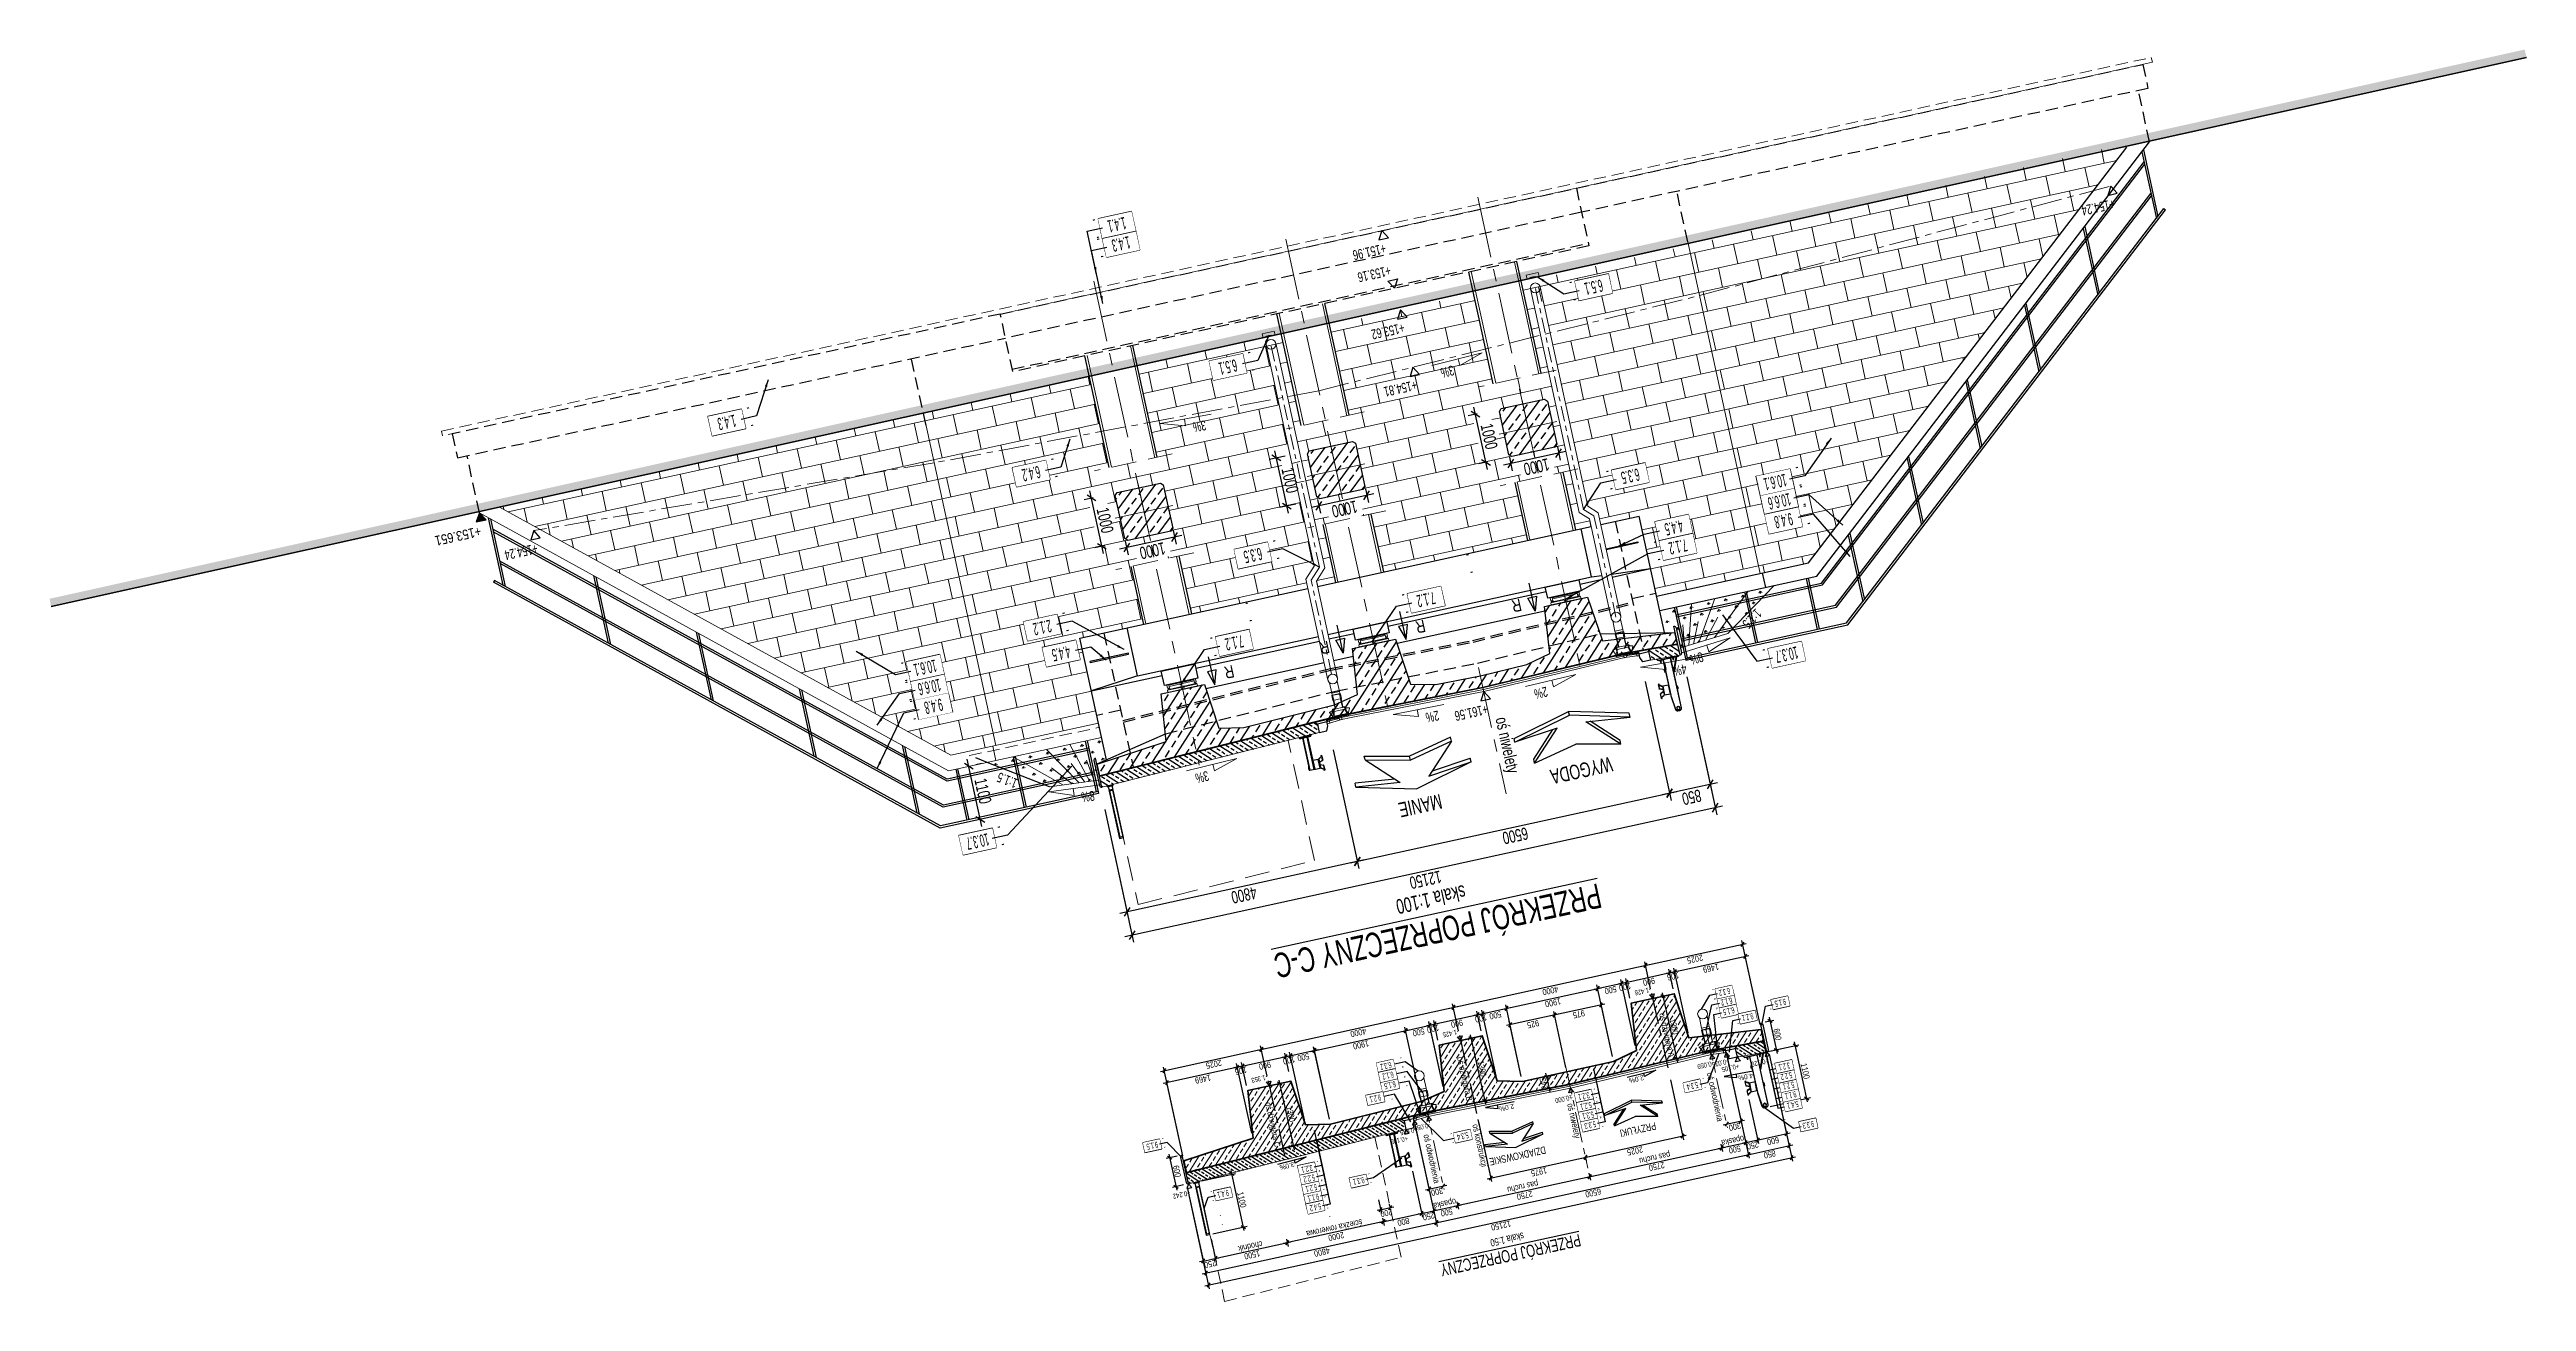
# Model space of a CAD drawing. Header units: metres. Extents: x 8416582 to 8417409, y 5771873 to 5772737.
# Drawn here: x 8416707.8 to 8416758.2, y 5772093.1 to 5772118.5 of the extents above; entities that cross this region are included whole.
import ezdxf
from ezdxf.enums import TextEntityAlignment as Align

# ---------------------------------------------------------------- set-up
doc = ezdxf.new("R2010")
doc.units = ezdxf.units.M
doc.set_wipeout_variables(frame=1)
doc.header["$PDSIZE"] = 0.05
for name, pattern in [('CENTER', [2, 1.25, -0.25, 0.25, -0.25]), ('DASHED', [0.75, 0.5, -0.25]), ('HIDDEN', [0.375, 0.25, -0.125])]:
    doc.linetypes.add(name, pattern=pattern)
for name, color, linetype in [('00RysOpi-T', 2, 'Continuous'), ('00ZieXxx-S', 7, 'Continuous'), ('AII_M_balustrady', 8, 'Continuous'), ('AII_M_bariery', 8, 'Continuous'), ('AII_M_izolacja', 8, 'Continuous'), ('AII_M_konstrukcja beton', 3, 'Continuous'), ('AII_M_krawężnik', 9, 'Continuous'), ('AII_M_opis', 1, 'Continuous'), ('AII_M_opisy do legendy', 2, 'Continuous'), ('AII_M_osie główne', 8, 'CENTER'), ('AII_M_podpory', 1, 'Continuous'), ('AII_M_wyposażenie', 8, 'Continuous')]:
    doc.layers.add(name, color=color, linetype=linetype)
for name, color, linetype, lineweight in [('AII_M_konstrukcja 0.00', 8, 'Continuous', 0), ('AII_M_konstrukcja 0.18', 9, 'Continuous', 18), ('AII_M_konstrukcja 0.25', 1, 'Continuous', 25), ('AII_M_konstrukcja 0.50', 3, 'Continuous', 50), ('AII_M_koty wysokościowe', 1, 'Continuous', 18), ('AII_M_kreskowanie', 8, 'Continuous', 0), ('AII_M_kreskowanie skarp', 8, 'Continuous', 0), ('AII_M_linie przerywane', 9, 'DASHED', 18), ('AII_M_nawierzchnia', 9, 'Continuous', 18), ('AII_M_odwodnienie', 8, 'Continuous', 9), ('AII_M_opisy', 1, 'Continuous', 25), ('AII_M_opisy rzedne', 1, 'Continuous', 25), ('AII_M_opisy spadki', 9, 'Continuous', 18), ('AII_M_opisy wymiary', 1, 'Continuous', 25), ('AII_M_osie', 9, 'CENTER', 18), ('AII_M_skarpy', 9, 'Continuous', 18), ('AII_M_skrajnia', 9, 'DASHED', 18), ('AII_M_teren projektowany', 4, 'Continuous', 70), ('AII_M_wymiary', 1, 'Continuous', 25), ('AII_M_wyposazenie', 1, 'Continuous', 25)]:
    doc.layers.add(name, color=color, linetype=linetype, lineweight=lineweight)
doc.layers.add('AII_M_opisy rzedne skarpy', color=6, linetype='Continuous', plot=False)
doc.styles.add('AII_norm.', font='CDMSIMPL.shx', dxfattribs={"width": 0.7, "bigfont": 'CDMBIGPL.shx'})
doc.styles.add('CDMSTYLE', font='CDMSIMPL.shx', dxfattribs={"width": 0.7, "bigfont": 'CDMBIGPL.shx'})
doc.dimstyles.new('CDM-ME100MM', dxfattribs={"dimscale": 0.1, "dimtxt": 2.5, "dimasz": 1.5, "dimexe": 1.5, "dimexo": 5, "dimgap": 0.5, "dimtad": 1, "dimdec": 0, "dimlfac": 1000, "dimrnd": 1, "dimzin": 9, "dimtxsty": 'CDMSTYLE', "dimblk": 'OBLIQUE', "dimcen": 2.5, "dimdle": 1.5, "dimclrd": 9, "dimclre": 9, "dimclrt": 1, "dimadec": 1, "dimazin": 2, "dimtfac": 1, "dimtdec": 0, "dimtix": 1, "dimtmove": 2, "dimatfit": 3, "dimfxl": 1, "dimtvp": 1, "dimtolj": 1, "dimtzin": 0, "dimlwd": 25, "dimlwe": 25, "dimarcsym": 0})
doc.dimstyles.new('CDM-ME100MM$7', dxfattribs={"dimscale": 0.1, "dimtxt": 2.5, "dimasz": 1.5, "dimexe": 1.5, "dimexo": 5, "dimgap": 0.5, "dimtad": 1, "dimdec": 0, "dimlfac": 1000, "dimrnd": 1, "dimzin": 9, "dimtxsty": 'CDMSTYLE', "dimblk": 'OBLIQUE', "dimcen": 2.5, "dimdle": 1.5, "dimclrd": 9, "dimclre": 9, "dimclrt": 1, "dimadec": 1, "dimazin": 2, "dimtfac": 1, "dimtdec": 0, "dimtix": 1, "dimtmove": 2, "dimatfit": 3, "dimfxl": 1, "dimtvp": 1, "dimtolj": 1, "dimtzin": 0, "dimlwd": 25, "dimlwe": 25, "dimarcsym": 0})
doc.dimstyles.new('CDM-ME50MM', dxfattribs={"dimscale": 0.05, "dimtxt": 2.5, "dimasz": 1.5, "dimexe": 1.5, "dimexo": 5, "dimgap": 0.5, "dimtad": 1, "dimdec": 0, "dimlfac": 1000, "dimrnd": 1, "dimzin": 9, "dimtxsty": 'CDMSTYLE', "dimblk": 'OBLIQUE', "dimcen": 2.5, "dimdle": 1.5, "dimclrd": 9, "dimclre": 9, "dimclrt": 1, "dimadec": 1, "dimazin": 2, "dimtfac": 1, "dimtdec": 0, "dimtix": 1, "dimtmove": 2, "dimatfit": 3, "dimfxl": 1, "dimtvp": 1, "dimtolj": 1, "dimtzin": 0, "dimlwd": 25, "dimlwe": 25, "dimarcsym": 0})
doc.dimstyles.new('CDM-ME50MM$7', dxfattribs={"dimscale": 0.05, "dimtxt": 2.5, "dimasz": 1.5, "dimexe": 1.5, "dimexo": 5, "dimgap": 0.5, "dimtad": 1, "dimdec": 0, "dimlfac": 1000, "dimrnd": 1, "dimzin": 9, "dimtxsty": 'CDMSTYLE', "dimblk": 'OBLIQUE', "dimcen": 2.5, "dimdle": 1.5, "dimclrd": 9, "dimclre": 9, "dimclrt": 1, "dimadec": 1, "dimazin": 2, "dimtfac": 1, "dimtdec": 0, "dimtix": 1, "dimtmove": 2, "dimatfit": 3, "dimfxl": 1, "dimtvp": 1, "dimtolj": 1, "dimtzin": 0, "dimlwd": 25, "dimlwe": 25, "dimarcsym": 0})
pattern_1 = [(327.32008, (8416702.78028, 5771922.91322), (0.06749317, 0.10521251), []), (327.32008, (8416702.79914, 5771922.82687), (0.06749317, 0.10521251), [0.0625, -0.03125])]
pattern_2 = [(327.3201, (8416732.56595, 5772125.83717), (0.0857163, 0.1336199), []), (327.3201, (8416732.5899, 5772125.7275), (0.0857163, 0.1336199), [0.079375, -0.0396875])]
pattern_3 = [(192.32008, (8416702.4845, 5772263.57133), (0.0867147, -0.397041), []), (282.32008, (8416702.4845, 5772263.57133), (0.4837557, -0.3103263), [0.4064, -0.4064])]

msp = doc.modelspace()

# ---------------------------------------------------------------- texts
at = {"layer": 'AII_M_odwodnienie', "color": 9, "style": 'CDMSTYLE', "width": 0.7}
for rotation, p in [(194.03859, (8416736.2503, 5772112.0701)), (190.60172, (8416731.2114, 5772110.96))]:
    msp.add_text('3%', height=0.2, rotation=rotation, dxfattribs=at).set_placement(p, align=Align.CENTER)
at = {"layer": 'AII_M_opis', "style": 'AII_norm.', "width": 0.7}
for s, height, p in [('oś niwelety', 0.25, (8416737.251, 5772104.9151)), ('oś odwodnienia', 0.125, (8416741.5507, 5772097.7039)), ('oś niwelety', 0.125, (8416738.7113, 5772097.0746)), ('oś odwodnienia', 0.125, (8416735.7866, 5772096.445)), ('oś konstrukcji', 0.125, (8416736.7818, 5772096.6532))]:
    msp.add_text(s, height=height, rotation=282.32008, dxfattribs=at).set_placement(p)
at = {"layer": 'AII_M_opis', "color": 3, "ltscale": 2, "style": 'AII_norm.', "width": 0.7}
msp.add_text('%%UPRZEKRÓJ POPRZECZNY C-C', height=0.5, rotation=192.32008, dxfattribs=at).set_placement((8416736.0249, 5772100.8436), align=Align.CENTER)
at = {"layer": 'AII_M_opis', "color": 1, "ltscale": 2, "style": 'AII_norm.', "width": 0.7}
msp.add_text('skala 1:100', height=0.3, rotation=192.32008, dxfattribs=at).set_placement((8416735.9075, 5772101.3809), align=Align.CENTER)
at = {"layer": 'AII_M_opis', "style": 'AII_norm.', "width": 0.7}
for s, p in [('oś dźwigara A', (8416740.682, 5772098.4655)), ('oś dźwigara B', (8416736.5688, 5772097.5734)), ('oś dźwigara C', (8416732.6638, 5772096.6443))]:
    msp.add_text(s, height=0.125, rotation=282.32008, dxfattribs=at).set_placement(p, align=Align.CENTER)
at = {"layer": 'AII_M_opisy', "color": 10, "lineweight": 25, "style": 'CDMSTYLE', "width": 0.8}
for p in [(8416737.6831, 5772107.2146), (8416733.7754, 5772106.3601)]:
    msp.add_text('R', height=0.25, rotation=192.32008, dxfattribs=at).set_placement(p, align=Align.MIDDLE_CENTER)
at = {"layer": 'AII_M_opisy spadki', "color": 9, "style": 'CDMSTYLE', "width": 0.7}
for s, rotation, p in [('4%', 190.02947, (8416740.9891, 5772106.0014)), ('2%', 193.46599, (8416738.1555, 5772105.5357)), ('2%', 191.17432, (8416735.9494, 5772105.0539)), ('3%', 194.03859, (8416731.2595, 5772103.8214))]:
    msp.add_text(s, height=0.2, rotation=rotation, dxfattribs=at).set_placement(p, align=Align.CENTER)
at = {"layer": 'AII_M_skarpy', "color": 9, "style": 'CDMSTYLE', "width": 0.7}
for s, rotation, p in [('1:1.5', 226.0103, (8416742.4038, 5772107.0167)), ('8%', 196.89415, (8416741.3169, 5772106.2345)), ('1:1.5', 158.62986, (8416727.3524, 5772103.7521)), ('8%', 187.74616, (8416728.9468, 5772103.4305))]:
    msp.add_text(s, height=0.2, rotation=rotation, dxfattribs=at).set_placement(p, align=Align.CENTER)

# ---------------------------------------------------------------- blocks, each defined once
blk = doc.blocks.new('Tytuł')
at = {"layer": 'AII_M_opis', "color": 3, "ltscale": 2, "style": 'AII_norm.', "width": 0.7}
blk.add_text('%%UPRZEKRÓJ POPRZECZNY', height=0.25, rotation=360, dxfattribs=at).set_placement((0, 0), align=Align.CENTER)
at = {"layer": 'AII_M_opis', "color": 1, "ltscale": 2, "style": 'AII_norm.', "width": 0.7}
blk.add_text('skala 1:50', height=0.15, rotation=360, dxfattribs=at).set_placement((0, -0.275), align=Align.CENTER)
blk = doc.blocks.new('Deska_0.6')
at = {"layer": 'AII_M_wyposażenie', "color": 0, "linetype": 'ByBlock', "lineweight": -2}
blk.add_lwpolyline([(0, 0), (0, -0.6, 0.414214), (0.04, -0.56), (0.04, -0.04, 0.414214)], format="xyb", close=True, dxfattribs=at)
blk = doc.blocks.new('Bariera')
at = {"color": 0, "linetype": 'ByBlock', "lineweight": -2}
for p, q in [((-0.165, 0.685), (-0.165, 0.505)), ((-0.069, 0.685), (-0.165, 0.685)), ((-0.165, 0.505), (-0.05, 0.505)), ((-0.161, 0.505), (-0.161, 0.685)), ((-0.05, 0.685), (-0.069, 0.685)), ((-0.054, 0.505), (-0.054, 0.685)), ((-0.05, 0.683), (-0.05, 0.687)), ((-0.05, 0.503), (-0.05, 0.683)), ((-0.042, 0.687), (-0.042, 0.013)), ((0.042, 0.687), (0.042, 0.013)), ((0.052, 0.689), (0.05, 0.687))]:
    blk.add_line(p, q, dxfattribs=at)
for points in [[(-0.25, 0.454), (-0.25, 0.538, -0.324981), (-0.245, 0.545), (-0.178, 0.566, 0.324981), (-0.173, 0.573), (-0.173, 0.593), (-0.173, 0.613, 0.324981), (-0.178, 0.62), (-0.245, 0.641, -0.324981), (-0.25, 0.648), (-0.25, 0.732, -0.15172), (-0.249, 0.736), (-0.239, 0.75), (-0.237, 0.748), (-0.246, 0.735, 0.15172), (-0.247, 0.731), (-0.247, 0.65, 0.324981), (-0.242, 0.644), (-0.175, 0.622, -0.324981), (-0.17, 0.615), (-0.17, 0.593), (-0.17, 0.571, -0.324981), (-0.175, 0.564), (-0.242, 0.542, 0.324981), (-0.247, 0.536), (-0.247, 0.455, 0.15172), (-0.246, 0.451), (-0.237, 0.438), (-0.239, 0.436), (-0.249, 0.45, -0.15172), (-0.25, 0.454, 0.15172), (-0.249, 0.45)], [(0.052, 0.689, -0.305469), (0.052, 0.605), (0.05, 0.607, 0.3), (0.05, 0.687, 0.425)]]:
    blk.add_lwpolyline(points, format="xyb", dxfattribs=at)
blk.add_lwpolyline([(-0.168, 0.685, -0.252386), (-0.165, 0.679), (-0.165, 0.507, -0.252386), (-0.168, 0.501), (-0.241, 0.453), (-0.244, 0.457), (-0.173, 0.504, 0.252386), (-0.17, 0.509), (-0.17, 0.677, 0.252386), (-0.173, 0.682), (-0.244, 0.729), (-0.241, 0.733)], format="xyb", close=True, dxfattribs=at)
blk.add_lwpolyline([(-0.05, 0.013), (-0.05, 0.687), (0.05, 0.687), (0.05, 0.013)], dxfattribs=at)
blk.add_lwpolyline([(-0.12, 0), (0.12, 0), (0.12, 0.013), (-0.12, 0.013)], close=True, dxfattribs=at)
blk = doc.blocks.new('Balustrada_1.1')
at = {"layer": 'AII_M_balustrady', "color": 0, "linetype": 'ByBlock', "lineweight": -2}
for points in [[(0.04, 0.01), (0.04, 1.09), (-0.04, 1.09), (-0.04, 0.01)], [(-0.04, 1.07), (0.04, 1.07)], [(-0.03, 0.1), (-0.03, 1.07)], [(0.03, 0.1), (0.03, 1.07)]]:
    blk.add_lwpolyline(points, dxfattribs=at)
for points in [[(-0.06, 0), (0.06, 0), (0.06, 0.01), (-0.06, 0.01)], [(-0.03, 0.09), (0.03, 0.09), (0.03, 0.1), (-0.03, 0.1)]]:
    blk.add_lwpolyline(points, close=True, dxfattribs=at)
blk = doc.blocks.new('Barieroporęcz_1.1')
at = {"layer": 'AII_M_bariery', "color": 0, "linetype": 'ByBlock', "lineweight": -2}
for p, q in [((-0.23, 0.537), (-0.23, 0.717)), ((-0.23, 0.717), (-0.11, 0.717)), ((-0.11, 0.537), (-0.23, 0.537)), ((-0.11, 0.717), (-0.11, 0.537)), ((0.052, 0.669), (0.05, 0.667)), ((-0.17, 0.013), (-0.15, 0.013)), ((-0.112, 0.275), (-0.11, 0.273)), ((0.17, 0.013), (0.05, 0.313)), ((0.161, 0.013), (0.05, 0.291)), ((0.09, 0.013), (0.11, 0.013))]:
    blk.add_line(p, q, dxfattribs=at)
for points in [[(-0.11, 0.013), (-0.11, 0.751, -0.028091), (-0.108, 0.785), (-0.08, 1.053, -0.371293), (-0.037, 1.09), (0.007, 1.09, -0.414214), (0.05, 1.047), (0.05, 0.013)], [(0.042, 0.013), (0.042, 1.047, 0.414214), (0.007, 1.082), (-0.037, 1.082, 0.361555), (-0.071, 1.053), (-0.072, 1.052), (-0.1, 0.785, 0.028091), (-0.102, 0.751), (-0.102, 0.013)], [(-0.31, 0.491), (-0.31, 0.517), (-0.31, 0.573, -0.324981), (-0.305, 0.58), (-0.268, 0.592), (-0.243, 0.6, 0.324981), (-0.238, 0.607), (-0.238, 0.627), (-0.238, 0.647, 0.324981), (-0.243, 0.653), (-0.274, 0.663), (-0.305, 0.673, -0.324981), (-0.31, 0.68), (-0.31, 0.704), (-0.31, 0.762, -0.15172), (-0.309, 0.766), (-0.299, 0.78), (-0.297, 0.778), (-0.306, 0.765, 0.15172), (-0.307, 0.761), (-0.307, 0.704), (-0.307, 0.682, 0.324981), (-0.302, 0.676), (-0.274, 0.666), (-0.24, 0.655, -0.324981), (-0.235, 0.649), (-0.235, 0.627), (-0.235, 0.605, -0.324981), (-0.24, 0.598), (-0.268, 0.589), (-0.302, 0.578, 0.324981), (-0.307, 0.571), (-0.307, 0.517), (-0.307, 0.492, 0.15172), (-0.306, 0.488), (-0.297, 0.475), (-0.299, 0.473), (-0.309, 0.487, -0.15172), (-0.31, 0.491, 0.15172), (-0.309, 0.487)], [(0.052, 0.669, -0.305469), (0.052, 0.584), (0.05, 0.587, 0.3), (0.05, 0.667)], [(-0.112, 0.275, 0.305469), (-0.112, 0.191), (-0.11, 0.193, -0.3), (-0.11, 0.273, -0.425)]]:
    blk.add_lwpolyline(points, format="xyb", dxfattribs=at)
blk.add_lwpolyline([(-0.259, 0.526), (-0.238, 0.539, 0.252386), (-0.235, 0.545), (-0.235, 0.602), (-0.235, 0.708, 0.252386), (-0.238, 0.714), (-0.265, 0.732), (-0.304, 0.757), (-0.301, 0.761), (-0.265, 0.738), (-0.233, 0.717, -0.252386), (-0.23, 0.711), (-0.23, 0.602), (-0.23, 0.542, -0.252386), (-0.233, 0.537), (-0.259, 0.52), (-0.301, 0.492), (-0.304, 0.496)], format="xyb", close=True, dxfattribs=at)
for points in [[(-0.21, 0.013), (-0.21, 0), (0.21, 0), (0.21, 0.013)], [(-0.146, 0.013), (-0.174, 0.013), (-0.174, 0.024), (-0.146, 0.024)], [(-0.17, 0.024), (-0.17, 0.05), (-0.167, 0.053), (-0.153, 0.053), (-0.15, 0.05), (-0.15, 0.024)], [(0.114, 0.013), (0.086, 0.013), (0.086, 0.024), (0.114, 0.024)], [(0.09, 0.024), (0.09, 0.05), (0.093, 0.053), (0.107, 0.053), (0.11, 0.05), (0.11, 0.024)]]:
    blk.add_lwpolyline(points, close=True, dxfattribs=at)
for radius in [0.035, 0.03]:
    blk.add_circle((-0.015, 1.039), radius, dxfattribs=at)
blk = doc.blocks.new('Kierunek_od')
at = {"layer": 'AII_M_opis', "color": 0}
for p, q in [((-0.45, 0), (0, -0.1)), ((-0.45, 0), (-0.15, -0.3)), ((-0.45, 0), (-0.45, -0.04)), ((0.45, 0), (0, -0.1)), ((0.45, 0), (0.15, -0.3)), ((0.45, 0), (0.45, -0.04)), ((-0.15, -0.3), (-0.6, -0.25)), ((-0.6, -0.25), (0, -0.4)), ((-0.6, -0.25), (-0.6, -0.29)), ((-0.45, -0.04), (-0.195, -0.295)), ((0.6, -0.25), (0, -0.4)), ((0.15, -0.3), (0.6, -0.25)), ((0.45, -0.04), (0.195, -0.295)), ((0.6, -0.25), (0.6, -0.29)), ((-0.6, -0.29), (0, -0.44)), ((0.6, -0.29), (0, -0.44)), ((0, -0.4), (0, -0.44))]:
    blk.add_line(p, q, dxfattribs=at)
at = {"layer": 'AII_M_opis', "color": 2, "style": 'AII_norm.', "width": 0.7, "flags": 4}
blk.add_attdef('KIERUNEK', text='', height=0.15, dxfattribs=at).set_placement((0, 0.175), align=Align.MIDDLE_CENTER)
blk = doc.blocks.new('Kierunek_do')
at = {"layer": 'AII_M_opis', "color": 0}
for p, q in [((-0.6, -0.15), (0, 0)), ((0.6, -0.15), (0, 0)), ((-0.15, -0.1), (-0.6, -0.15)), ((-0.195, -0.145), (-0.6, -0.19)), ((-0.6, -0.15), (-0.6, -0.19)), ((-0.45, -0.4), (-0.15, -0.1)), ((0.45, -0.4), (0.15, -0.1)), ((0.15, -0.1), (0.6, -0.15)), ((0.195, -0.145), (0.6, -0.19)), ((0.6, -0.15), (0.6, -0.19)), ((-0.45, -0.4), (0, -0.3)), ((-0.45, -0.44), (0, -0.34)), ((-0.45, -0.4), (-0.45, -0.44)), ((0.45, -0.4), (0, -0.3)), ((0, -0.3), (0, -0.34)), ((0.45, -0.44), (0, -0.34)), ((0.45, -0.4), (0.45, -0.44))]:
    blk.add_line(p, q, dxfattribs=at)
at = {"layer": 'AII_M_opis', "color": 2, "lineweight": 25, "style": 'AII_norm.', "width": 0.7, "flags": 4}
blk.add_attdef('KIERUNEK', text='', height=0.15, rotation=360, dxfattribs=at).set_placement((0, 0.175), align=Align.MIDDLE_CENTER)
blk = doc.blocks.new('Spadek')
at = {"layer": 'AII_M_wymiary', "color": 9}
blk.add_lwpolyline([(-0.3, 0), (0.3, 0), (0.05, 0.07), (0.05, 0.07), (0.05, 0)], dxfattribs=at)
at = {"layer": 'AII_M_wymiary', "color": 1, "style": 'CDMSTYLE', "width": 0.8}
blk.add_attdef('SP', text='', height=0.1, rotation=360, dxfattribs=at).set_placement((-0.125, 0.035), align=Align.CENTER)
blk = doc.blocks.new('_OBLIQUE')
at = {"color": 0, "linetype": 'ByBlock'}
blk.add_line((-0.5, -0.5), (0.5, 0.5), dxfattribs=at)
blk = doc.blocks.new('*D228')
at = {"layer": 'AII_M_wymiary', "color": 9, "lineweight": 25, "transparency": 16777216}
for p, q in [((8416735.625, 5772096.6), (8416735.915, 5772095.27)), ((8416735.826, 5772095.328), (8416736.266, 5772095.424))]:
    blk.add_line(p, q, dxfattribs=at)
at = {"layer": 'Defpoints', "color": 0, "lineweight": 25, "transparency": 16777216}
for p in [(8416735.603, 5772096.698), (8416735.883, 5772096.824), (8416736.192, 5772095.408)]:
    blk.add_point(p, dxfattribs=at)
at = {"layer": 'AII_M_wymiary', "color": 9, "lineweight": 25, "transparency": 16777216, "xscale": 0.07500000000000001, "yscale": 0.07500000000000001, "zscale": 0.07500000000000001}
for p, rotation in [((8416736.192, 5772095.408), 12.32007893908508), ((8416735.899, 5772095.344), 192.3200789390851)]:
    blk.add_blockref('_OBLIQUE', p, dxfattribs=dict(at, rotation=rotation))
at = {"layer": 'AII_M_wymiary', "color": 1, "transparency": 16777216, "insert": (8416736.064, 5772095.29), "char_height": 0.125, "attachment_point": 5, "rotation": 192.3201, "style": 'CDMSTYLE'}
blk.add_mtext('\\A1;300', dxfattribs=at)
blk = doc.blocks.new('*D229')
at = {"layer": 'AII_M_wymiary', "color": 9, "lineweight": 25, "transparency": 16777216}
for p, q in [((8416741.975, 5772097.987), (8416742.266, 5772096.657)), ((8416741.883, 5772096.651), (8416742.323, 5772096.747))]:
    blk.add_line(p, q, dxfattribs=at)
at = {"layer": 'Defpoints', "color": 0, "lineweight": 25, "transparency": 16777216}
for p in [(8416741.647, 5772098.083), (8416741.954, 5772098.085), (8416742.249, 5772096.731)]:
    blk.add_point(p, dxfattribs=at)
at = {"layer": 'AII_M_wymiary', "color": 9, "lineweight": 25, "transparency": 16777216, "xscale": 0.07500000000000001, "yscale": 0.07500000000000001, "zscale": 0.07500000000000001}
for p, rotation in [((8416741.956, 5772096.667), 192.3200789390851), ((8416742.249, 5772096.731), 12.32007893908508)]:
    blk.add_blockref('_OBLIQUE', p, dxfattribs=dict(at, rotation=rotation))
at = {"layer": 'AII_M_wymiary', "color": 1, "transparency": 16777216, "insert": (8416742.122, 5772096.613), "char_height": 0.125, "attachment_point": 5, "rotation": 192.3201, "style": 'CDMSTYLE'}
blk.add_mtext('\\A1;300', dxfattribs=at)
blk = doc.blocks.new('*D230')
at = {"layer": 'AII_M_wymiary', "color": 9, "lineweight": 25, "transparency": 16777216}
for p, q in [((8416735.616, 5772096.639), (8416736.011, 5772094.831)), ((8416735.922, 5772094.888), (8416736.557, 5772095.027)), ((8416736.468, 5772095.084), (8416736.5, 5772094.937))]:
    blk.add_line(p, q, dxfattribs=at)
at = {"layer": 'Defpoints', "color": 0, "lineweight": 25, "transparency": 16777216}
for p in [(8416735.595, 5772096.737), (8416736.446, 5772095.182), (8416736.484, 5772095.011)]:
    blk.add_point(p, dxfattribs=at)
at = {"layer": 'AII_M_wymiary', "color": 9, "lineweight": 25, "transparency": 16777216, "xscale": 0.07500000000000001, "yscale": 0.07500000000000001, "zscale": 0.07500000000000001}
for p, rotation in [((8416735.995, 5772094.904), 192.3200789390851), ((8416736.484, 5772095.011), 12.32007893908508)]:
    blk.add_blockref('_OBLIQUE', p, dxfattribs=dict(at, rotation=rotation))
at = {"layer": 'AII_M_wymiary', "color": 1, "transparency": 16777216, "char_height": 0.125, "attachment_point": 5, "rotation": 192.3201, "style": 'CDMSTYLE'}
for s, insert in [('\\A1;opaska', (8416736.216, 5772095.063)), ('\\A1;500', (8416736.258, 5772094.872))]:
    blk.add_mtext(s, dxfattribs=dict(at, insert=insert))
blk = doc.blocks.new('*D231')
at = {"layer": 'AII_M_wymiary', "color": 9, "lineweight": 25, "transparency": 16777216}
for p, q in [((8416736.41, 5772094.995), (8416739.244, 5772095.614)), ((8416739.154, 5772095.671), (8416739.186, 5772095.524)), ((8416736.468, 5772095.084), (8416736.5, 5772094.937))]:
    blk.add_line(p, q, dxfattribs=at)
at = {"layer": 'Defpoints', "color": 0, "lineweight": 25, "transparency": 16777216}
for p in [(8416739.133, 5772095.768), (8416739.17, 5772095.598), (8416736.446, 5772095.182)]:
    blk.add_point(p, dxfattribs=at)
at = {"layer": 'AII_M_wymiary', "color": 9, "lineweight": 25, "transparency": 16777216, "xscale": 0.07500000000000001, "yscale": 0.07500000000000001, "zscale": 0.07500000000000001}
for p, rotation in [((8416739.17, 5772095.598), 12.32007893908508), ((8416736.484, 5772095.011), 192.3200789390851)]:
    blk.add_blockref('_OBLIQUE', p, dxfattribs=dict(at, rotation=rotation))
at = {"layer": 'AII_M_wymiary', "color": 1, "transparency": 16777216, "char_height": 0.125, "attachment_point": 5, "rotation": 192.3201, "style": 'CDMSTYLE'}
for s, insert in [('\\A1;pas ruchu', (8416737.804, 5772095.41)), ('\\A1;2750', (8416737.846, 5772095.219))]:
    blk.add_mtext(s, dxfattribs=dict(at, insert=insert))
blk = doc.blocks.new('*D232')
at = {"layer": 'AII_M_wymiary', "color": 9, "lineweight": 25, "transparency": 16777216}
for p, q in [((8416739.097, 5772095.582), (8416741.93, 5772096.2)), ((8416741.841, 5772096.258), (8416741.873, 5772096.111)), ((8416739.154, 5772095.671), (8416739.186, 5772095.524))]:
    blk.add_line(p, q, dxfattribs=at)
at = {"layer": 'Defpoints', "color": 0, "lineweight": 25, "transparency": 16777216}
for p in [(8416741.82, 5772096.355), (8416741.857, 5772096.184), (8416739.133, 5772095.768)]:
    blk.add_point(p, dxfattribs=at)
at = {"layer": 'AII_M_wymiary', "color": 9, "lineweight": 25, "transparency": 16777216, "xscale": 0.07500000000000001, "yscale": 0.07500000000000001, "zscale": 0.07500000000000001}
for p, rotation in [((8416741.857, 5772096.184), 12.32007893908508), ((8416739.17, 5772095.598), 192.3200789390851)]:
    blk.add_blockref('_OBLIQUE', p, dxfattribs=dict(at, rotation=rotation))
at = {"layer": 'AII_M_wymiary', "color": 1, "transparency": 16777216, "char_height": 0.125, "attachment_point": 5, "rotation": 192.3201, "style": 'CDMSTYLE'}
for s, insert in [('\\A1;pas ruchu', (8416740.491, 5772095.997)), ('\\A1;2750', (8416740.532, 5772095.805))]:
    blk.add_mtext(s, dxfattribs=dict(at, insert=insert))
blk = doc.blocks.new('*D233')
at = {"layer": 'AII_M_wymiary', "color": 9, "lineweight": 25, "transparency": 16777216}
for p, q in [((8416741.967, 5772098.026), (8416742.362, 5772096.218)), ((8416741.784, 5772096.168), (8416742.419, 5772096.307)), ((8416741.841, 5772096.258), (8416741.873, 5772096.111))]:
    blk.add_line(p, q, dxfattribs=at)
at = {"layer": 'Defpoints', "color": 0, "lineweight": 25, "transparency": 16777216}
for p in [(8416741.945, 5772098.124), (8416741.82, 5772096.355), (8416742.346, 5772096.291)]:
    blk.add_point(p, dxfattribs=at)
at = {"layer": 'AII_M_wymiary', "color": 9, "lineweight": 25, "transparency": 16777216, "xscale": 0.07500000000000001, "yscale": 0.07500000000000001, "zscale": 0.07500000000000001}
for p, rotation in [((8416741.857, 5772096.184), 192.3200789390851), ((8416742.346, 5772096.291), 12.32007893908508)]:
    blk.add_blockref('_OBLIQUE', p, dxfattribs=dict(at, rotation=rotation))
at = {"layer": 'AII_M_wymiary', "color": 1, "transparency": 16777216, "char_height": 0.125, "attachment_point": 5, "rotation": 192.3201, "style": 'CDMSTYLE'}
for s, insert in [('\\A1;opaska', (8416742.078, 5772096.343)), ('\\A1;500', (8416742.12, 5772096.152))]:
    blk.add_mtext(s, dxfattribs=dict(at, insert=insert))
blk = doc.blocks.new('*D234')
at = {"layer": 'AII_M_wymiary', "color": 9, "lineweight": 25, "transparency": 16777216}
for p, q in [((8416735.625, 5772096.6), (8416736.011, 5772094.831)), ((8416735.563, 5772095.712), (8416735.767, 5772094.777)), ((8416735.751, 5772094.851), (8416735.995, 5772094.904)), ((8416735.995, 5772094.904), (8416736.068, 5772094.92)), ((8416735.751, 5772094.851), (8416735.678, 5772094.835))]:
    blk.add_line(p, q, dxfattribs=at)
at = {"layer": 'Defpoints', "color": 0, "lineweight": 25, "transparency": 16777216}
for p in [(8416735.603, 5772096.698), (8416735.542, 5772095.81), (8416735.995, 5772094.904)]:
    blk.add_point(p, dxfattribs=at)
at = {"layer": 'AII_M_wymiary', "color": 9, "lineweight": 25, "transparency": 16777216, "xscale": 0.07500000000000001, "yscale": 0.07500000000000001, "zscale": 0.07500000000000001}
for p, rotation in [((8416735.995, 5772094.904), 192.3200789390851), ((8416735.751, 5772094.851), 12.32007893908508)]:
    blk.add_blockref('_OBLIQUE', p, dxfattribs=dict(at, rotation=rotation))
at = {"layer": 'AII_M_wymiary', "color": 1, "transparency": 16777216, "insert": (8416735.892, 5772094.792), "char_height": 0.125, "attachment_point": 5, "rotation": 192.3201, "style": 'CDMSTYLE'}
blk.add_mtext('\\A1;250', dxfattribs=at)
blk = doc.blocks.new('*D235')
at = {"layer": 'AII_M_wymiary', "color": 9, "lineweight": 25, "transparency": 16777216}
for p, q in [((8416735.563, 5772095.712), (8416735.767, 5772094.777)), ((8416734.896, 5772094.664), (8416735.824, 5772094.867)), ((8416734.953, 5772094.753), (8416734.985, 5772094.607))]:
    blk.add_line(p, q, dxfattribs=at)
at = {"layer": 'Defpoints', "color": 0, "lineweight": 25, "transparency": 16777216}
for p in [(8416735.542, 5772095.81), (8416734.932, 5772094.851), (8416735.751, 5772094.851)]:
    blk.add_point(p, dxfattribs=at)
at = {"layer": 'AII_M_wymiary', "color": 9, "lineweight": 25, "transparency": 16777216, "xscale": 0.07500000000000001, "yscale": 0.07500000000000001, "zscale": 0.07500000000000001}
for p, rotation in [((8416734.969, 5772094.68), 192.3200789390851), ((8416735.751, 5772094.851), 12.32007893908508)]:
    blk.add_blockref('_OBLIQUE', p, dxfattribs=dict(at, rotation=rotation))
at = {"layer": 'AII_M_wymiary', "color": 1, "transparency": 16777216, "insert": (8416735.379, 5772094.68), "char_height": 0.125, "attachment_point": 5, "rotation": 192.3201, "style": 'CDMSTYLE'}
blk.add_mtext('\\A1;800', dxfattribs=at)
blk = doc.blocks.new('*D236')
at = {"layer": 'AII_M_wymiary', "color": 9, "lineweight": 25, "transparency": 16777216}
for p, q in [((8416731.464, 5772094.326), (8416731.566, 5772093.86)), ((8416731.477, 5772093.917), (8416733.089, 5772094.269)), ((8416732.999, 5772094.327), (8416733.031, 5772094.18))]:
    blk.add_line(p, q, dxfattribs=at)
at = {"layer": 'Defpoints', "color": 0, "lineweight": 25, "transparency": 16777216}
for p in [(8416731.443, 5772094.424), (8416732.978, 5772094.424), (8416733.015, 5772094.253)]:
    blk.add_point(p, dxfattribs=at)
at = {"layer": 'AII_M_wymiary', "color": 9, "lineweight": 25, "transparency": 16777216, "xscale": 0.07500000000000001, "yscale": 0.07500000000000001, "zscale": 0.07500000000000001}
for p, rotation in [((8416731.55, 5772093.933), 192.3200789390851), ((8416733.015, 5772094.253), 12.32007893908508)]:
    blk.add_blockref('_OBLIQUE', p, dxfattribs=dict(at, rotation=rotation))
at = {"layer": 'AII_M_wymiary', "color": 1, "transparency": 16777216, "char_height": 0.125, "attachment_point": 5, "rotation": 192.3201, "style": 'CDMSTYLE'}
for s, insert in [('\\A1;chodnik', (8416732.264, 5772094.179)), ('\\A1;1500', (8416732.301, 5772094.008))]:
    blk.add_mtext(s, dxfattribs=dict(at, insert=insert))
blk = doc.blocks.new('*D237')
at = {"layer": 'AII_M_wymiary', "color": 9, "lineweight": 25, "transparency": 16777216}
for p, q in [((8416730.977, 5772095.384), (8416731.322, 5772093.807)), ((8416731.306, 5772093.88), (8416731.55, 5772093.933)), ((8416731.464, 5772094.326), (8416731.566, 5772093.86)), ((8416731.55, 5772093.933), (8416731.623, 5772093.949)), ((8416731.306, 5772093.88), (8416731.232, 5772093.864))]:
    blk.add_line(p, q, dxfattribs=at)
at = {"layer": 'Defpoints', "color": 0, "lineweight": 25, "transparency": 16777216}
for p in [(8416730.956, 5772095.481), (8416731.443, 5772094.424), (8416731.55, 5772093.933)]:
    blk.add_point(p, dxfattribs=at)
at = {"layer": 'AII_M_wymiary', "color": 9, "lineweight": 25, "transparency": 16777216, "xscale": 0.07500000000000001, "yscale": 0.07500000000000001, "zscale": 0.07500000000000001}
for p, rotation in [((8416731.306, 5772093.88), 12.32007893908508), ((8416731.55, 5772093.933), 192.3200789390851)]:
    blk.add_blockref('_OBLIQUE', p, dxfattribs=dict(at, rotation=rotation))
at = {"layer": 'AII_M_wymiary', "color": 1, "transparency": 16777216, "insert": (8416731.447, 5772093.821), "char_height": 0.125, "attachment_point": 5, "rotation": 192.3201, "style": 'CDMSTYLE'}
blk.add_mtext('\\A1;250', dxfattribs=at)
blk = doc.blocks.new('*D238')
at = {"layer": 'AII_M_wymiary', "color": 9, "lineweight": 25, "transparency": 16777216}
for p, q in [((8416741.975, 5772097.987), (8416742.362, 5772096.218)), ((8416742.41, 5772097.166), (8416742.606, 5772096.271)), ((8416742.346, 5772096.291), (8416742.272, 5772096.275)), ((8416742.346, 5772096.291), (8416742.59, 5772096.344)), ((8416742.59, 5772096.344), (8416742.663, 5772096.36))]:
    blk.add_line(p, q, dxfattribs=at)
at = {"layer": 'Defpoints', "color": 0, "lineweight": 25, "transparency": 16777216}
for p in [(8416741.954, 5772098.085), (8416742.389, 5772097.264), (8416742.59, 5772096.344)]:
    blk.add_point(p, dxfattribs=at)
at = {"layer": 'AII_M_wymiary', "color": 9, "lineweight": 25, "transparency": 16777216, "xscale": 0.07500000000000001, "yscale": 0.07500000000000001, "zscale": 0.07500000000000001}
for p, rotation in [((8416742.346, 5772096.291), 12.32007893908508), ((8416742.59, 5772096.344), 192.3200789390851)]:
    blk.add_blockref('_OBLIQUE', p, dxfattribs=dict(at, rotation=rotation))
at = {"layer": 'AII_M_wymiary', "color": 1, "transparency": 16777216, "insert": (8416742.486, 5772096.232), "char_height": 0.125, "attachment_point": 5, "rotation": 192.3201, "style": 'CDMSTYLE'}
blk.add_mtext('\\A1;250', dxfattribs=at)
blk = doc.blocks.new('*D239')
at = {"layer": 'AII_M_wymiary', "color": 9, "lineweight": 25, "transparency": 16777216}
for p, q in [((8416742.824, 5772098.086), (8416743.192, 5772096.399)), ((8416742.41, 5772097.166), (8416742.606, 5772096.271)), ((8416742.516, 5772096.328), (8416743.249, 5772096.488))]:
    blk.add_line(p, q, dxfattribs=at)
at = {"layer": 'Defpoints', "color": 0, "lineweight": 25, "transparency": 16777216}
for p in [(8416742.802, 5772098.184), (8416742.389, 5772097.264), (8416743.176, 5772096.472)]:
    blk.add_point(p, dxfattribs=at)
at = {"layer": 'AII_M_wymiary', "color": 9, "lineweight": 25, "transparency": 16777216, "xscale": 0.07500000000000001, "yscale": 0.07500000000000001, "zscale": 0.07500000000000001}
for p, rotation in [((8416743.176, 5772096.472), 12.32007893908508), ((8416742.59, 5772096.344), 192.3200789390851)]:
    blk.add_blockref('_OBLIQUE', p, dxfattribs=dict(at, rotation=rotation))
at = {"layer": 'AII_M_wymiary', "color": 1, "transparency": 16777216, "insert": (8416742.902, 5772096.323), "char_height": 0.125, "attachment_point": 5, "rotation": 192.3201, "style": 'CDMSTYLE'}
blk.add_mtext('\\A1;600', dxfattribs=at)
blk = doc.blocks.new('*D240')
at = {"layer": 'AII_M_wymiary', "color": 9, "lineweight": 25, "transparency": 16777216}
for p, q in [((8416735.625, 5772096.6), (8416736.065, 5772094.587)), ((8416730.977, 5772095.384), (8416731.375, 5772093.562)), ((8416731.286, 5772093.62), (8416736.122, 5772094.676))]:
    blk.add_line(p, q, dxfattribs=at)
at = {"layer": 'Defpoints', "color": 0, "lineweight": 25, "transparency": 16777216}
for p in [(8416735.603, 5772096.698), (8416730.956, 5772095.481), (8416736.049, 5772094.66)]:
    blk.add_point(p, dxfattribs=at)
at = {"layer": 'AII_M_wymiary', "color": 9, "lineweight": 25, "transparency": 16777216, "xscale": 0.07500000000000001, "yscale": 0.07500000000000001, "zscale": 0.07500000000000001}
for p, rotation in [((8416736.049, 5772094.66), 12.32007893908508), ((8416731.359, 5772093.636), 192.3200789390851)]:
    blk.add_blockref('_OBLIQUE', p, dxfattribs=dict(at, rotation=rotation))
at = {"layer": 'AII_M_wymiary', "color": 1, "transparency": 16777216, "insert": (8416733.722, 5772094.062), "char_height": 0.125, "attachment_point": 5, "rotation": 192.3201, "style": 'CDMSTYLE'}
blk.add_mtext('\\A1;4800', dxfattribs=at)
blk = doc.blocks.new('*D241')
at = {"layer": 'AII_M_wymiary', "color": 9, "lineweight": 25, "transparency": 16777216}
for p, q in [((8416741.975, 5772097.987), (8416742.415, 5772095.973)), ((8416735.625, 5772096.6), (8416736.065, 5772094.587)), ((8416735.975, 5772094.644), (8416742.472, 5772096.063))]:
    blk.add_line(p, q, dxfattribs=at)
at = {"layer": 'Defpoints', "color": 0, "lineweight": 25, "transparency": 16777216}
for p in [(8416741.954, 5772098.085), (8416735.603, 5772096.698), (8416742.399, 5772096.047)]:
    blk.add_point(p, dxfattribs=at)
at = {"layer": 'AII_M_wymiary', "color": 9, "lineweight": 25, "transparency": 16777216, "xscale": 0.07500000000000001, "yscale": 0.07500000000000001, "zscale": 0.07500000000000001}
for p, rotation in [((8416742.399, 5772096.047), 12.32007893908508), ((8416736.049, 5772094.66), 192.3200789390851)]:
    blk.add_blockref('_OBLIQUE', p, dxfattribs=dict(at, rotation=rotation))
at = {"layer": 'AII_M_wymiary', "color": 1, "transparency": 16777216, "insert": (8416739.242, 5772095.268), "char_height": 0.125, "attachment_point": 5, "rotation": 192.3201, "style": 'CDMSTYLE'}
blk.add_mtext('\\A1;6500', dxfattribs=at)
blk = doc.blocks.new('*D242')
at = {"layer": 'AII_M_wymiary', "color": 9, "lineweight": 25, "transparency": 16777216}
for p, q in [((8416741.975, 5772097.987), (8416742.415, 5772095.973)), ((8416742.824, 5772098.086), (8416743.245, 5772096.155)), ((8416742.326, 5772096.031), (8416743.303, 5772096.244))]:
    blk.add_line(p, q, dxfattribs=at)
at = {"layer": 'Defpoints', "color": 0, "lineweight": 25, "transparency": 16777216}
for p in [(8416741.954, 5772098.085), (8416742.802, 5772098.184), (8416743.229, 5772096.228)]:
    blk.add_point(p, dxfattribs=at)
at = {"layer": 'AII_M_wymiary', "color": 9, "lineweight": 25, "transparency": 16777216, "xscale": 0.07500000000000001, "yscale": 0.07500000000000001, "zscale": 0.07500000000000001}
for p, rotation in [((8416742.399, 5772096.047), 192.3200789390851), ((8416743.229, 5772096.228), 12.32007893908508)]:
    blk.add_blockref('_OBLIQUE', p, dxfattribs=dict(at, rotation=rotation))
at = {"layer": 'AII_M_wymiary', "color": 1, "transparency": 16777216, "insert": (8416742.833, 5772096.052), "char_height": 0.125, "attachment_point": 5, "rotation": 192.3201, "style": 'CDMSTYLE'}
blk.add_mtext('\\A1;850', dxfattribs=at)
blk = doc.blocks.new('*D243')
at = {"layer": 'AII_M_wymiary', "color": 9, "lineweight": 25, "transparency": 16777216}
for p, q in [((8416742.824, 5772098.086), (8416743.299, 5772095.911)), ((8416731.339, 5772093.375), (8416743.356, 5772096)), ((8416730.977, 5772095.384), (8416731.428, 5772093.318))]:
    blk.add_line(p, q, dxfattribs=at)
at = {"layer": 'Defpoints', "color": 0, "lineweight": 25, "transparency": 16777216}
for p in [(8416742.802, 5772098.184), (8416743.283, 5772095.984), (8416730.956, 5772095.481)]:
    blk.add_point(p, dxfattribs=at)
at = {"layer": 'AII_M_wymiary', "color": 9, "lineweight": 25, "transparency": 16777216, "xscale": 0.07500000000000001, "yscale": 0.07500000000000001, "zscale": 0.07500000000000001}
for p, rotation in [((8416743.283, 5772095.984), 12.32007893908508), ((8416731.412, 5772093.391), 192.3200789390851)]:
    blk.add_blockref('_OBLIQUE', p, dxfattribs=dict(at, rotation=rotation))
at = {"layer": 'AII_M_wymiary', "color": 1, "transparency": 16777216, "insert": (8416737.366, 5772094.602), "char_height": 0.125, "attachment_point": 5, "rotation": 192.3201, "style": 'CDMSTYLE'}
blk.add_mtext('\\A1;12150', dxfattribs=at)
blk = doc.blocks.new('00kota3')
at = {"color": 0, "linetype": 'Continuous', "lineweight": 25}
blk.add_lwpolyline([(1, 1.73), (-1, 1.73), (0, 0)], close=True, dxfattribs=at)
at = {"color": 0, "linetype": 'Continuous', "lineweight": 25, "style": 'CDMSTYLE', "width": 0.7}
blk.add_attdef('%%P000.000', (0, 2.69), '', height=2, dxfattribs=at)
blk = doc.blocks.new('*D244')
at = {"layer": 'AII_M_wymiary', "color": 9, "lineweight": 25, "transparency": 16777216}
for p, q in [((8416735.043, 5772094.696), (8416732.942, 5772094.237)), ((8416734.953, 5772094.753), (8416734.985, 5772094.607)), ((8416732.999, 5772094.327), (8416733.031, 5772094.18))]:
    blk.add_line(p, q, dxfattribs=at)
at = {"layer": 'Defpoints', "color": 0, "lineweight": 25, "transparency": 16777216}
for p in [(8416732.978, 5772094.424), (8416734.932, 5772094.851), (8416733.015, 5772094.253)]:
    blk.add_point(p, dxfattribs=at)
at = {"layer": 'AII_M_wymiary', "color": 9, "lineweight": 25, "transparency": 16777216, "xscale": 0.07500000000000001, "yscale": 0.07500000000000001, "zscale": 0.07500000000000001}
for p, rotation in [((8416734.969, 5772094.68), 12.32007893908508), ((8416733.015, 5772094.253), 192.3200789390851)]:
    blk.add_blockref('_OBLIQUE', p, dxfattribs=dict(at, rotation=rotation))
at = {"layer": 'AII_M_wymiary', "color": 1, "transparency": 16777216, "char_height": 0.125, "attachment_point": 5, "rotation": 192.3201, "style": 'CDMSTYLE'}
for s, insert in [('\\A1;ścieżka rowerowa', (8416733.974, 5772094.552)), ('\\A1;2000', (8416734.011, 5772094.381))]:
    blk.add_mtext(s, dxfattribs=dict(at, insert=insert))
blk = doc.blocks.new('*D245')
at = {"layer": 'AII_M_wymiary', "color": 9, "lineweight": 25, "transparency": 16777216}
for p, q in [((8416734.916, 5772094.924), (8416734.843, 5772094.908)), ((8416734.872, 5772095.126), (8416734.932, 5772094.851)), ((8416734.916, 5772094.924), (8416735.111, 5772094.967)), ((8416735.106, 5772094.991), (8416735.095, 5772095.04)), ((8416735.111, 5772094.967), (8416735.185, 5772094.983))]:
    blk.add_line(p, q, dxfattribs=at)
at = {"layer": 'Defpoints', "color": 0, "lineweight": 25, "transparency": 16777216}
for p in [(8416734.851, 5772095.224), (8416735.111, 5772094.967), (8416735.127, 5772094.894)]:
    blk.add_point(p, dxfattribs=at)
at = {"layer": 'AII_M_wymiary', "color": 9, "lineweight": 25, "transparency": 16777216, "xscale": 0.07500000000000001, "yscale": 0.07500000000000001, "zscale": 0.07500000000000001}
for p, rotation in [((8416734.916, 5772094.924), 12.32007893908508), ((8416735.111, 5772094.967), 192.3200789390851)]:
    blk.add_blockref('_OBLIQUE', p, dxfattribs=dict(at, rotation=rotation))
at = {"layer": 'AII_M_wymiary', "color": 1, "transparency": 16777216, "insert": (8416735.032, 5772094.86), "char_height": 0.125, "attachment_point": 5, "rotation": 192.3201, "style": 'CDMSTYLE'}
blk.add_mtext('\\A1;200', dxfattribs=at)
blk = doc.blocks.new('*D246')
at = {"layer": 'AII_M_wymiary', "color": 9, "lineweight": 25, "transparency": 16777216}
for p, q in [((8416732.749, 5772097.465), (8416732.935, 5772097.505)), ((8416732.846, 5772097.563), (8416733.155, 5772096.146)), ((8416733.026, 5772096.195), (8416733.212, 5772096.235))]:
    blk.add_line(p, q, dxfattribs=at)
at = {"layer": 'Defpoints', "color": 0, "lineweight": 25, "transparency": 16777216}
for p in [(8416732.651, 5772097.443), (8416732.929, 5772096.173), (8416733.139, 5772096.219)]:
    blk.add_point(p, dxfattribs=at)
at = {"layer": 'AII_M_wymiary', "color": 9, "lineweight": 25, "transparency": 16777216, "xscale": 0.07500000000000001, "yscale": 0.07500000000000001, "zscale": 0.07500000000000001}
for p, rotation in [((8416732.862, 5772097.489), 102.3200789447779), ((8416733.139, 5772096.219), 282.3200789447779)]:
    blk.add_blockref('_OBLIQUE', p, dxfattribs=dict(at, rotation=rotation))
at = {"layer": 'AII_M_wymiary', "color": 1, "transparency": 16777216, "insert": (8416733.086, 5772096.873), "char_height": 0.125, "attachment_point": 5, "rotation": 282.3201, "style": 'CDMSTYLE'}
blk.add_mtext('\\A1;1300', dxfattribs=at)
blk = doc.blocks.new('*D247')
at = {"layer": 'AII_M_wymiary', "color": 9, "lineweight": 25, "transparency": 16777216}
for p, q in [((8416732.073, 5772097.84), (8416730.491, 5772097.494)), ((8416730.89, 5772096.019), (8416730.548, 5772097.584)), ((8416732.292, 5772096.483), (8416731.983, 5772097.897))]:
    blk.add_line(p, q, dxfattribs=at)
at = {"layer": 'Defpoints', "color": 0, "lineweight": 25, "transparency": 16777216}
for p in [(8416730.564, 5772097.51), (8416730.911, 5772095.921), (8416732.314, 5772096.385)]:
    blk.add_point(p, dxfattribs=at)
at = {"layer": 'AII_M_wymiary', "color": 9, "lineweight": 25, "transparency": 16777216, "xscale": 0.07500000000000001, "yscale": 0.07500000000000001, "zscale": 0.07500000000000001}
for p, rotation in [((8416730.564, 5772097.51), 192.3200789390851), ((8416731.999, 5772097.824), 12.32007893908508)]:
    blk.add_blockref('_OBLIQUE', p, dxfattribs=dict(at, rotation=rotation))
at = {"layer": 'AII_M_wymiary', "color": 1, "transparency": 16777216, "insert": (8416731.3, 5772097.582), "char_height": 0.125, "attachment_point": 5, "rotation": 192.3201, "style": 'CDMSTYLE'}
blk.add_mtext('\\A1;1469', dxfattribs=at)
blk = doc.blocks.new('*D248')
at = {"layer": 'AII_M_wymiary', "color": 9, "lineweight": 25, "transparency": 16777216}
for p, q in [((8416730.437, 5772097.739), (8416732.562, 5772098.203)), ((8416732.608, 5772097.644), (8416732.473, 5772098.26)), ((8416730.89, 5772096.019), (8416730.495, 5772097.828))]:
    blk.add_line(p, q, dxfattribs=at)
at = {"layer": 'Defpoints', "color": 0, "lineweight": 25, "transparency": 16777216}
for p in [(8416732.489, 5772098.187), (8416732.629, 5772097.546), (8416730.911, 5772095.921)]:
    blk.add_point(p, dxfattribs=at)
at = {"layer": 'AII_M_wymiary', "color": 9, "lineweight": 25, "transparency": 16777216, "xscale": 0.07500000000000001, "yscale": 0.07500000000000001, "zscale": 0.07500000000000001}
for p, rotation in [((8416732.489, 5772098.187), 12.32007893908508), ((8416730.511, 5772097.755), 192.3200789390851)]:
    blk.add_blockref('_OBLIQUE', p, dxfattribs=dict(at, rotation=rotation))
at = {"layer": 'AII_M_wymiary', "color": 1, "transparency": 16777216, "insert": (8416731.519, 5772097.885), "char_height": 0.125, "attachment_point": 5, "rotation": 192.3201, "style": 'CDMSTYLE'}
blk.add_mtext('\\A1;2025', dxfattribs=at)
blk = doc.blocks.new('*D249')
at = {"layer": 'AII_M_wymiary', "color": 9, "lineweight": 25, "transparency": 16777216}
for p, q in [((8416732.416, 5772098.171), (8416736.47, 5772099.056)), ((8416736.5, 5772098.567), (8416736.381, 5772099.113)), ((8416732.608, 5772097.644), (8416732.473, 5772098.26))]:
    blk.add_line(p, q, dxfattribs=at)
at = {"layer": 'Defpoints', "color": 0, "lineweight": 25, "transparency": 16777216}
for p in [(8416736.397, 5772099.04), (8416736.522, 5772098.469), (8416732.629, 5772097.546)]:
    blk.add_point(p, dxfattribs=at)
at = {"layer": 'AII_M_wymiary', "color": 9, "lineweight": 25, "transparency": 16777216, "xscale": 0.07500000000000001, "yscale": 0.07500000000000001, "zscale": 0.07500000000000001}
for p, rotation in [((8416736.397, 5772099.04), 12.32007893908508), ((8416732.489, 5772098.187), 192.3200789390851)]:
    blk.add_blockref('_OBLIQUE', p, dxfattribs=dict(at, rotation=rotation))
at = {"layer": 'AII_M_wymiary', "color": 1, "transparency": 16777216, "insert": (8416734.462, 5772098.528), "char_height": 0.125, "attachment_point": 5, "rotation": 192.3201, "style": 'CDMSTYLE'}
blk.add_mtext('\\A1;4000', dxfattribs=at)
blk = doc.blocks.new('*D250')
at = {"layer": 'AII_M_wymiary', "color": 9, "lineweight": 25, "transparency": 16777216}
for p, q in [((8416740.408, 5772099.421), (8416740.289, 5772099.967)), ((8416736.324, 5772099.024), (8416740.378, 5772099.91)), ((8416736.5, 5772098.567), (8416736.381, 5772099.113))]:
    blk.add_line(p, q, dxfattribs=at)
at = {"layer": 'Defpoints', "color": 0, "lineweight": 25, "transparency": 16777216}
for p in [(8416740.305, 5772099.894), (8416740.429, 5772099.323), (8416736.522, 5772098.469)]:
    blk.add_point(p, dxfattribs=at)
at = {"layer": 'AII_M_wymiary', "color": 9, "lineweight": 25, "transparency": 16777216, "xscale": 0.07500000000000001, "yscale": 0.07500000000000001, "zscale": 0.07500000000000001}
for p, rotation in [((8416740.305, 5772099.894), 12.32007893908508), ((8416736.397, 5772099.04), 192.3200789390851)]:
    blk.add_blockref('_OBLIQUE', p, dxfattribs=dict(at, rotation=rotation))
at = {"layer": 'AII_M_wymiary', "color": 1, "transparency": 16777216, "insert": (8416738.37, 5772099.381), "char_height": 0.125, "attachment_point": 5, "rotation": 192.3201, "style": 'CDMSTYLE'}
blk.add_mtext('\\A1;4000', dxfattribs=at)
blk = doc.blocks.new('*D251')
at = {"layer": 'AII_M_wymiary', "color": 9, "lineweight": 25, "transparency": 16777216}
for p, q in [((8416740.549, 5772099.242), (8416740.735, 5772099.283)), ((8416740.646, 5772099.34), (8416740.955, 5772097.923)), ((8416740.827, 5772097.972), (8416741.013, 5772098.013))]:
    blk.add_line(p, q, dxfattribs=at)
at = {"layer": 'Defpoints', "color": 0, "lineweight": 25, "transparency": 16777216}
for p in [(8416740.452, 5772099.221), (8416740.729, 5772097.951), (8416740.939, 5772097.997)]:
    blk.add_point(p, dxfattribs=at)
at = {"layer": 'AII_M_wymiary', "color": 9, "lineweight": 25, "transparency": 16777216, "xscale": 0.07500000000000001, "yscale": 0.07500000000000001, "zscale": 0.07500000000000001}
for p, rotation in [((8416740.662, 5772099.267), 102.3200789447779), ((8416740.939, 5772097.997), 282.3200789447779)]:
    blk.add_blockref('_OBLIQUE', p, dxfattribs=dict(at, rotation=rotation))
at = {"layer": 'AII_M_wymiary', "color": 1, "transparency": 16777216, "insert": (8416740.886, 5772098.65), "char_height": 0.125, "attachment_point": 5, "rotation": 282.3201, "style": 'CDMSTYLE'}
blk.add_mtext('\\A1;1300', dxfattribs=at)
blk = doc.blocks.new('*D252')
at = {"layer": 'AII_M_wymiary', "color": 9, "lineweight": 25, "transparency": 16777216}
for p, q in [((8416736.738, 5772098.486), (8416737.048, 5772097.069)), ((8416736.642, 5772098.388), (8416736.828, 5772098.428)), ((8416736.919, 5772097.118), (8416737.105, 5772097.158))]:
    blk.add_line(p, q, dxfattribs=at)
at = {"layer": 'Defpoints', "color": 0, "lineweight": 25, "transparency": 16777216}
for p in [(8416736.544, 5772098.366), (8416736.821, 5772097.096), (8416737.032, 5772097.142)]:
    blk.add_point(p, dxfattribs=at)
at = {"layer": 'AII_M_wymiary', "color": 9, "lineweight": 25, "transparency": 16777216, "xscale": 0.07500000000000001, "yscale": 0.07500000000000001, "zscale": 0.07500000000000001}
for p, rotation in [((8416736.754, 5772098.412), 102.3200789447779), ((8416737.032, 5772097.142), 282.3200789447779)]:
    blk.add_blockref('_OBLIQUE', p, dxfattribs=dict(at, rotation=rotation))
at = {"layer": 'AII_M_wymiary', "color": 1, "transparency": 16777216, "insert": (8416736.979, 5772097.796), "char_height": 0.125, "attachment_point": 5, "rotation": 282.3201, "style": 'CDMSTYLE'}
blk.add_mtext('\\A1;1300', dxfattribs=at)
blk = doc.blocks.new('*D253')
at = {"layer": 'AII_M_wymiary', "color": 9, "lineweight": 25, "transparency": 16777216}
for p, q in [((8416740.232, 5772099.878), (8416742.356, 5772100.342)), ((8416740.408, 5772099.421), (8416740.289, 5772099.967)), ((8416742.639, 5772098.695), (8416742.267, 5772100.399))]:
    blk.add_line(p, q, dxfattribs=at)
at = {"layer": 'Defpoints', "color": 0, "lineweight": 25, "transparency": 16777216}
for p in [(8416742.283, 5772100.326), (8416740.429, 5772099.323), (8416742.661, 5772098.597)]:
    blk.add_point(p, dxfattribs=at)
at = {"layer": 'AII_M_wymiary', "color": 9, "lineweight": 25, "transparency": 16777216, "xscale": 0.07500000000000001, "yscale": 0.07500000000000001, "zscale": 0.07500000000000001}
for p, rotation in [((8416742.283, 5772100.326), 12.32007893908508), ((8416740.305, 5772099.894), 192.3200789390851)]:
    blk.add_blockref('_OBLIQUE', p, dxfattribs=dict(at, rotation=rotation))
at = {"layer": 'AII_M_wymiary', "color": 1, "transparency": 16777216, "insert": (8416741.313, 5772100.024), "char_height": 0.125, "attachment_point": 5, "rotation": 192.3201, "style": 'CDMSTYLE'}
blk.add_mtext('\\A1;2025', dxfattribs=at)
blk = doc.blocks.new('*D254')
at = {"layer": 'AII_M_wymiary', "color": 9, "lineweight": 25, "transparency": 16777216}
for p, q in [((8416731.999, 5772097.824), (8416731.926, 5772097.808)), ((8416732.292, 5772096.483), (8416731.983, 5772097.897)), ((8416731.999, 5772097.824), (8416732.103, 5772097.846)), ((8416732.189, 5772097.45), (8416732.087, 5772097.92)), ((8416732.103, 5772097.846), (8416732.176, 5772097.862))]:
    blk.add_line(p, q, dxfattribs=at)
at = {"layer": 'Defpoints', "color": 0, "lineweight": 25, "transparency": 16777216}
for p in [(8416732.103, 5772097.846), (8416732.211, 5772097.352), (8416732.314, 5772096.385)]:
    blk.add_point(p, dxfattribs=at)
at = {"layer": 'AII_M_wymiary', "color": 9, "lineweight": 25, "transparency": 16777216, "xscale": 0.07500000000000001, "yscale": 0.07500000000000001, "zscale": 0.07500000000000001}
for p, rotation in [((8416731.999, 5772097.824), 12.32007893908508), ((8416732.103, 5772097.846), 192.3200789390851)]:
    blk.add_blockref('_OBLIQUE', p, dxfattribs=dict(at, rotation=rotation))
at = {"layer": 'AII_M_wymiary', "color": 1, "transparency": 16777216, "insert": (8416732.07, 5772097.75), "char_height": 0.125, "attachment_point": 5, "rotation": 192.3201, "style": 'CDMSTYLE'}
blk.add_mtext('\\A1;106', dxfattribs=at)
blk = doc.blocks.new('*D255')
at = {"layer": 'AII_M_wymiary', "color": 9, "lineweight": 25, "transparency": 16777216}
for p, q in [((8416732.029, 5772097.83), (8416733.055, 5772098.054)), ((8416733.047, 5772097.74), (8416732.966, 5772098.112)), ((8416732.189, 5772097.45), (8416732.087, 5772097.92))]:
    blk.add_line(p, q, dxfattribs=at)
at = {"layer": 'Defpoints', "color": 0, "lineweight": 25, "transparency": 16777216}
for p in [(8416732.982, 5772098.038), (8416733.069, 5772097.642), (8416732.211, 5772097.352)]:
    blk.add_point(p, dxfattribs=at)
at = {"layer": 'AII_M_wymiary', "color": 9, "lineweight": 25, "transparency": 16777216, "xscale": 0.07500000000000001, "yscale": 0.07500000000000001, "zscale": 0.07500000000000001}
for p, rotation in [((8416732.982, 5772098.038), 12.32007893908508), ((8416732.103, 5772097.846), 192.3200789390851)]:
    blk.add_blockref('_OBLIQUE', p, dxfattribs=dict(at, rotation=rotation))
at = {"layer": 'AII_M_wymiary', "color": 1, "transparency": 16777216, "insert": (8416732.561, 5772097.857), "char_height": 0.125, "attachment_point": 5, "rotation": 192.3201, "style": 'CDMSTYLE'}
blk.add_mtext('\\A1;900', dxfattribs=at)
blk = doc.blocks.new('*D256')
at = {"layer": 'AII_M_wymiary', "color": 9, "lineweight": 25, "transparency": 16777216}
for p, q in [((8416732.982, 5772098.038), (8416732.909, 5772098.022)), ((8416733.047, 5772097.74), (8416732.966, 5772098.112)), ((8416732.982, 5772098.038), (8416733.08, 5772098.06)), ((8416733.366, 5772096.751), (8416733.064, 5772098.133)), ((8416733.08, 5772098.06), (8416733.153, 5772098.076))]:
    blk.add_line(p, q, dxfattribs=at)
at = {"layer": 'Defpoints', "color": 0, "lineweight": 25, "transparency": 16777216}
for p in [(8416733.08, 5772098.06), (8416733.069, 5772097.642), (8416733.387, 5772096.654)]:
    blk.add_point(p, dxfattribs=at)
at = {"layer": 'AII_M_wymiary', "color": 9, "lineweight": 25, "transparency": 16777216, "xscale": 0.07500000000000001, "yscale": 0.07500000000000001, "zscale": 0.07500000000000001}
for p, rotation in [((8416732.982, 5772098.038), 12.32007893908508), ((8416733.08, 5772098.06), 192.3200789390851)]:
    blk.add_blockref('_OBLIQUE', p, dxfattribs=dict(at, rotation=rotation))
at = {"layer": 'AII_M_wymiary', "color": 1, "transparency": 16777216, "insert": (8416733.05, 5772097.964), "char_height": 0.125, "attachment_point": 5, "rotation": 192.3201, "style": 'CDMSTYLE'}
blk.add_mtext('\\A1;100', dxfattribs=at)
blk = doc.blocks.new('*D257')
at = {"layer": 'AII_M_wymiary', "color": 9, "lineweight": 25, "transparency": 16777216}
for p, q in [((8416733.006, 5772098.044), (8416733.641, 5772098.182)), ((8416733.366, 5772096.751), (8416733.064, 5772098.133)), ((8416733.874, 5772096.765), (8416733.552, 5772098.24))]:
    blk.add_line(p, q, dxfattribs=at)
at = {"layer": 'Defpoints', "color": 0, "lineweight": 25, "transparency": 16777216}
for p in [(8416733.568, 5772098.166), (8416733.387, 5772096.654), (8416733.896, 5772096.667)]:
    blk.add_point(p, dxfattribs=at)
at = {"layer": 'AII_M_wymiary', "color": 9, "lineweight": 25, "transparency": 16777216, "xscale": 0.07500000000000001, "yscale": 0.07500000000000001, "zscale": 0.07500000000000001}
for p, rotation in [((8416733.08, 5772098.06), 192.3200789390851), ((8416733.568, 5772098.166), 12.32007893908508)]:
    blk.add_blockref('_OBLIQUE', p, dxfattribs=dict(at, rotation=rotation))
at = {"layer": 'AII_M_wymiary', "color": 1, "transparency": 16777216, "insert": (8416733.343, 5772098.028), "char_height": 0.125, "attachment_point": 5, "rotation": 192.3201, "style": 'CDMSTYLE'}
blk.add_mtext('\\A1;500', dxfattribs=at)
blk = doc.blocks.new('*D258')
at = {"layer": 'AII_M_wymiary', "color": 9, "lineweight": 25, "transparency": 16777216}
for p, q in [((8416735.913, 5772098.678), (8416735.84, 5772098.662)), ((8416736.185, 5772097.434), (8416735.897, 5772098.752)), ((8416735.913, 5772098.678), (8416736.011, 5772098.7)), ((8416736.082, 5772098.373), (8416735.995, 5772098.773)), ((8416736.011, 5772098.7), (8416736.084, 5772098.716))]:
    blk.add_line(p, q, dxfattribs=at)
at = {"layer": 'Defpoints', "color": 0, "lineweight": 25, "transparency": 16777216}
for p in [(8416736.011, 5772098.7), (8416736.103, 5772098.275), (8416736.206, 5772097.337)]:
    blk.add_point(p, dxfattribs=at)
at = {"layer": 'AII_M_wymiary', "color": 9, "lineweight": 25, "transparency": 16777216, "xscale": 0.07500000000000001, "yscale": 0.07500000000000001, "zscale": 0.07500000000000001}
for p, rotation in [((8416735.913, 5772098.678), 12.32007893908508), ((8416736.011, 5772098.7), 192.3200789390851)]:
    blk.add_blockref('_OBLIQUE', p, dxfattribs=dict(at, rotation=rotation))
at = {"layer": 'AII_M_wymiary', "color": 1, "transparency": 16777216, "insert": (8416735.98, 5772098.604), "char_height": 0.125, "attachment_point": 5, "rotation": 192.3201, "style": 'CDMSTYLE'}
blk.add_mtext('\\A1;100', dxfattribs=at)
blk = doc.blocks.new('*D259')
at = {"layer": 'AII_M_wymiary', "color": 9, "lineweight": 25, "transparency": 16777216}
for p, q in [((8416736.961, 5772098.565), (8416736.874, 5772098.965)), ((8416735.937, 5772098.684), (8416736.963, 5772098.908)), ((8416736.082, 5772098.373), (8416735.995, 5772098.773))]:
    blk.add_line(p, q, dxfattribs=at)
at = {"layer": 'Defpoints', "color": 0, "lineweight": 25, "transparency": 16777216}
for p in [(8416736.89, 5772098.892), (8416736.983, 5772098.467), (8416736.103, 5772098.275)]:
    blk.add_point(p, dxfattribs=at)
at = {"layer": 'AII_M_wymiary', "color": 9, "lineweight": 25, "transparency": 16777216, "xscale": 0.07500000000000001, "yscale": 0.07500000000000001, "zscale": 0.07500000000000001}
for p, rotation in [((8416736.011, 5772098.7), 192.3200789390851), ((8416736.89, 5772098.892), 12.32007893908508)]:
    blk.add_blockref('_OBLIQUE', p, dxfattribs=dict(at, rotation=rotation))
at = {"layer": 'AII_M_wymiary', "color": 1, "transparency": 16777216, "insert": (8416736.469, 5772098.71), "char_height": 0.125, "attachment_point": 5, "rotation": 192.3201, "style": 'CDMSTYLE'}
blk.add_mtext('\\A1;900', dxfattribs=at)
blk = doc.blocks.new('*D260')
at = {"layer": 'AII_M_wymiary', "color": 9, "lineweight": 25, "transparency": 16777216}
for p, q in [((8416736.94, 5772098.663), (8416736.874, 5772098.965)), ((8416737.264, 5772097.647), (8416736.972, 5772098.986)), ((8416736.89, 5772098.892), (8416736.817, 5772098.876)), ((8416736.89, 5772098.892), (8416736.988, 5772098.913)), ((8416736.988, 5772098.913), (8416737.061, 5772098.929))]:
    blk.add_line(p, q, dxfattribs=at)
at = {"layer": 'Defpoints', "color": 0, "lineweight": 25, "transparency": 16777216}
for p in [(8416736.961, 5772098.565), (8416736.988, 5772098.913), (8416737.285, 5772097.55)]:
    blk.add_point(p, dxfattribs=at)
at = {"layer": 'AII_M_wymiary', "color": 9, "lineweight": 25, "transparency": 16777216, "xscale": 0.07500000000000001, "yscale": 0.07500000000000001, "zscale": 0.07500000000000001}
for p, rotation in [((8416736.988, 5772098.913), 192.3200789390851), ((8416736.89, 5772098.892), 12.32007893908508)]:
    blk.add_blockref('_OBLIQUE', p, dxfattribs=dict(at, rotation=rotation))
at = {"layer": 'AII_M_wymiary', "color": 1, "transparency": 16777216, "insert": (8416736.957, 5772098.817), "char_height": 0.125, "attachment_point": 5, "rotation": 192.3201, "style": 'CDMSTYLE'}
blk.add_mtext('\\A1;100', dxfattribs=at)
blk = doc.blocks.new('*D261')
at = {"layer": 'AII_M_wymiary', "color": 9, "lineweight": 25, "transparency": 16777216}
for p, q in [((8416736.914, 5772098.897), (8416737.549, 5772099.036)), ((8416737.264, 5772097.647), (8416736.972, 5772098.986)), ((8416737.778, 5772097.637), (8416737.46, 5772099.093))]:
    blk.add_line(p, q, dxfattribs=at)
at = {"layer": 'Defpoints', "color": 0, "lineweight": 25, "transparency": 16777216}
for p in [(8416737.476, 5772099.02), (8416737.285, 5772097.55), (8416737.799, 5772097.539)]:
    blk.add_point(p, dxfattribs=at)
at = {"layer": 'AII_M_wymiary', "color": 9, "lineweight": 25, "transparency": 16777216, "xscale": 0.07500000000000001, "yscale": 0.07500000000000001, "zscale": 0.07500000000000001}
for p, rotation in [((8416736.988, 5772098.913), 192.3200789390851), ((8416737.476, 5772099.02), 12.32007893908508)]:
    blk.add_blockref('_OBLIQUE', p, dxfattribs=dict(at, rotation=rotation))
at = {"layer": 'AII_M_wymiary', "color": 1, "transparency": 16777216, "insert": (8416737.251, 5772098.881), "char_height": 0.125, "attachment_point": 5, "rotation": 192.3201, "style": 'CDMSTYLE'}
blk.add_mtext('\\A1;500', dxfattribs=at)
blk = doc.blocks.new('*D262')
at = {"layer": 'AII_M_wymiary', "color": 9, "lineweight": 25, "transparency": 16777216}
for p, q in [((8416739.821, 5772099.532), (8416739.748, 5772099.516)), ((8416740.097, 5772098.267), (8416739.805, 5772099.605)), ((8416739.821, 5772099.532), (8416739.919, 5772099.553)), ((8416739.99, 5772099.227), (8416739.903, 5772099.627)), ((8416739.919, 5772099.553), (8416739.992, 5772099.569))]:
    blk.add_line(p, q, dxfattribs=at)
at = {"layer": 'Defpoints', "color": 0, "lineweight": 25, "transparency": 16777216}
for p in [(8416739.919, 5772099.553), (8416740.011, 5772099.13), (8416740.118, 5772098.17)]:
    blk.add_point(p, dxfattribs=at)
at = {"layer": 'AII_M_wymiary', "color": 9, "lineweight": 25, "transparency": 16777216, "xscale": 0.07500000000000001, "yscale": 0.07500000000000001, "zscale": 0.07500000000000001}
for p, rotation in [((8416739.821, 5772099.532), 12.32007893908508), ((8416739.919, 5772099.553), 192.3200789390851)]:
    blk.add_blockref('_OBLIQUE', p, dxfattribs=dict(at, rotation=rotation))
at = {"layer": 'AII_M_wymiary', "color": 1, "transparency": 16777216, "insert": (8416739.888, 5772099.457), "char_height": 0.125, "attachment_point": 5, "rotation": 192.3201, "style": 'CDMSTYLE'}
blk.add_mtext('\\A1;100', dxfattribs=at)
blk = doc.blocks.new('*D263')
at = {"layer": 'AII_M_wymiary', "color": 9, "lineweight": 25, "transparency": 16777216}
for p, q in [((8416739.845, 5772099.537), (8416740.871, 5772099.761)), ((8416739.968, 5772099.325), (8416739.903, 5772099.627)), ((8416740.848, 5772099.517), (8416740.782, 5772099.819))]:
    blk.add_line(p, q, dxfattribs=at)
at = {"layer": 'Defpoints', "color": 0, "lineweight": 25, "transparency": 16777216}
for p in [(8416740.798, 5772099.745), (8416739.99, 5772099.227), (8416740.869, 5772099.419)]:
    blk.add_point(p, dxfattribs=at)
at = {"layer": 'AII_M_wymiary', "color": 9, "lineweight": 25, "transparency": 16777216, "xscale": 0.07500000000000001, "yscale": 0.07500000000000001, "zscale": 0.07500000000000001}
for p, rotation in [((8416739.919, 5772099.553), 192.3200789390851), ((8416740.798, 5772099.745), 12.32007893908508)]:
    blk.add_blockref('_OBLIQUE', p, dxfattribs=dict(at, rotation=rotation))
at = {"layer": 'AII_M_wymiary', "color": 1, "transparency": 16777216, "insert": (8416740.377, 5772099.564), "char_height": 0.125, "attachment_point": 5, "rotation": 192.3201, "style": 'CDMSTYLE'}
blk.add_mtext('\\A1;900', dxfattribs=at)
blk = doc.blocks.new('*D264')
at = {"layer": 'AII_M_wymiary', "color": 9, "lineweight": 25, "transparency": 16777216}
for p, q in [((8416740.798, 5772099.745), (8416740.725, 5772099.729)), ((8416740.869, 5772099.419), (8416740.782, 5772099.819)), ((8416740.798, 5772099.745), (8416740.901, 5772099.768)), ((8416741.172, 5772098.525), (8416740.885, 5772099.841)), ((8416740.901, 5772099.768), (8416740.974, 5772099.784))]:
    blk.add_line(p, q, dxfattribs=at)
at = {"layer": 'Defpoints', "color": 0, "lineweight": 25, "transparency": 16777216}
for p in [(8416740.901, 5772099.768), (8416740.89, 5772099.322), (8416741.194, 5772098.427)]:
    blk.add_point(p, dxfattribs=at)
at = {"layer": 'AII_M_wymiary', "color": 9, "lineweight": 25, "transparency": 16777216, "xscale": 0.07500000000000001, "yscale": 0.07500000000000001, "zscale": 0.07500000000000001}
for p, rotation in [((8416740.798, 5772099.745), 12.32007893908508), ((8416740.901, 5772099.768), 192.3200789390851)]:
    blk.add_blockref('_OBLIQUE', p, dxfattribs=dict(at, rotation=rotation))
at = {"layer": 'AII_M_wymiary', "color": 1, "transparency": 16777216, "insert": (8416740.868, 5772099.671), "char_height": 0.125, "attachment_point": 5, "rotation": 192.3201, "style": 'CDMSTYLE'}
blk.add_mtext('\\A1;106', dxfattribs=at)
blk = doc.blocks.new('*D265')
at = {"layer": 'AII_M_wymiary', "color": 9, "lineweight": 25, "transparency": 16777216}
for p, q in [((8416740.828, 5772099.75), (8416742.41, 5772100.095)), ((8416742.639, 5772098.695), (8416742.321, 5772100.153)), ((8416741.172, 5772098.525), (8416740.885, 5772099.839))]:
    blk.add_line(p, q, dxfattribs=at)
at = {"layer": 'Defpoints', "color": 0, "lineweight": 25, "transparency": 16777216}
for p in [(8416742.337, 5772100.079), (8416742.661, 5772098.597), (8416741.194, 5772098.427)]:
    blk.add_point(p, dxfattribs=at)
at = {"layer": 'AII_M_wymiary', "color": 9, "lineweight": 25, "transparency": 16777216, "xscale": 0.07500000000000001, "yscale": 0.07500000000000001, "zscale": 0.07500000000000001}
for p, rotation in [((8416742.337, 5772100.079), 12.32007893908508), ((8416740.901, 5772099.766), 192.3200789390851)]:
    blk.add_blockref('_OBLIQUE', p, dxfattribs=dict(at, rotation=rotation))
at = {"layer": 'AII_M_wymiary', "color": 1, "transparency": 16777216, "insert": (8416741.638, 5772099.837), "char_height": 0.125, "attachment_point": 5, "rotation": 192.3201, "style": 'CDMSTYLE'}
blk.add_mtext('\\A1;1469', dxfattribs=at)
blk = doc.blocks.new('*D266')
at = {"layer": 'AII_M_wymiary', "color": 9, "lineweight": 25, "transparency": 16777216}
for p, q in [((8416736.905, 5772096.714), (8416737.171, 5772095.496)), ((8416737.082, 5772095.554), (8416739.158, 5772096.007)), ((8416739.081, 5772096.005), (8416739.1, 5772095.918))]:
    blk.add_line(p, q, dxfattribs=at)
at = {"layer": 'Defpoints', "color": 0, "lineweight": 25, "transparency": 16777216}
for p in [(8416736.852, 5772096.959), (8416739.028, 5772096.249), (8416739.084, 5772095.991)]:
    blk.add_point(p, dxfattribs=at)
at = {"layer": 'AII_M_wymiary', "color": 9, "lineweight": 25, "transparency": 16777216, "xscale": 0.07500000000000001, "yscale": 0.07500000000000001, "zscale": 0.07500000000000001}
for p, rotation in [((8416739.084, 5772095.991), 12.32007893908508), ((8416737.155, 5772095.57), 192.3200789390851)]:
    blk.add_blockref('_OBLIQUE', p, dxfattribs=dict(at, rotation=rotation))
at = {"layer": 'AII_M_wymiary', "color": 1, "lineweight": 25, "transparency": 16777216, "insert": (8416738.138, 5772095.695), "char_height": 0.125, "attachment_point": 5, "rotation": 192.3201, "style": 'CDMSTYLE'}
blk.add_mtext('\\A1;1975', dxfattribs=at)
blk = doc.blocks.new('*D267')
at = {"layer": 'AII_M_wymiary', "color": 9, "lineweight": 25, "transparency": 16777216}
for p, q in [((8416740.813, 5772097.569), (8416741.079, 5772096.35)), ((8416739.011, 5772095.975), (8416741.136, 5772096.439)), ((8416739.081, 5772096.005), (8416739.1, 5772095.918))]:
    blk.add_line(p, q, dxfattribs=at)
at = {"layer": 'Defpoints', "color": 0, "lineweight": 25, "transparency": 16777216}
for p in [(8416740.759, 5772097.813), (8416741.063, 5772096.423), (8416739.028, 5772096.249)]:
    blk.add_point(p, dxfattribs=at)
at = {"layer": 'AII_M_wymiary', "color": 9, "lineweight": 25, "transparency": 16777216, "xscale": 0.07500000000000001, "yscale": 0.07500000000000001, "zscale": 0.07500000000000001}
for p, rotation in [((8416741.063, 5772096.423), 12.32007893908508), ((8416739.084, 5772095.991), 192.3200789390851)]:
    blk.add_blockref('_OBLIQUE', p, dxfattribs=dict(at, rotation=rotation))
at = {"layer": 'AII_M_wymiary', "color": 1, "lineweight": 25, "transparency": 16777216, "insert": (8416740.092, 5772096.121), "char_height": 0.125, "attachment_point": 5, "rotation": 192.3201, "style": 'CDMSTYLE'}
blk.add_mtext('\\A1;2025', dxfattribs=at)
blk = doc.blocks.new('*D270')
at = {"layer": 'AII_M_wymiary', "color": 9, "lineweight": 25, "transparency": 16777216}
for p, q in [((8416733.496, 5772098.145), (8416735.499, 5772098.583)), ((8416735.719, 5772097.221), (8416735.41, 5772098.64)), ((8416733.874, 5772096.765), (8416733.553, 5772098.235))]:
    blk.add_line(p, q, dxfattribs=at)
at = {"layer": 'Defpoints', "color": 0, "lineweight": 25, "transparency": 16777216}
for p in [(8416735.426, 5772098.567), (8416735.741, 5772097.124), (8416733.896, 5772096.667)]:
    blk.add_point(p, dxfattribs=at)
at = {"layer": 'AII_M_wymiary', "color": 9, "lineweight": 25, "transparency": 16777216, "xscale": 0.07500000000000001, "yscale": 0.07500000000000001, "zscale": 0.07500000000000001}
for p, rotation in [((8416735.426, 5772098.567), 12.32007893908508), ((8416733.569, 5772098.162), 192.3200789390851)]:
    blk.add_blockref('_OBLIQUE', p, dxfattribs=dict(at, rotation=rotation))
at = {"layer": 'AII_M_wymiary', "color": 1, "transparency": 16777216, "insert": (8416734.516, 5772098.279), "char_height": 0.125, "attachment_point": 5, "rotation": 192.3201, "style": 'CDMSTYLE'}
blk.add_mtext('\\A1;1900', dxfattribs=at)
blk = doc.blocks.new('*D271')
at = {"layer": 'AII_M_wymiary', "color": 9, "lineweight": 25, "transparency": 16777216}
for p, q in [((8416735.352, 5772098.551), (8416735.987, 5772098.69)), ((8416735.719, 5772097.221), (8416735.41, 5772098.64)), ((8416736.186, 5772097.429), (8416735.898, 5772098.747))]:
    blk.add_line(p, q, dxfattribs=at)
at = {"layer": 'Defpoints', "color": 0, "lineweight": 25, "transparency": 16777216}
for p in [(8416735.914, 5772098.674), (8416735.741, 5772097.124), (8416736.207, 5772097.332)]:
    blk.add_point(p, dxfattribs=at)
at = {"layer": 'AII_M_wymiary', "color": 9, "lineweight": 25, "transparency": 16777216, "xscale": 0.07500000000000001, "yscale": 0.07500000000000001, "zscale": 0.07500000000000001}
for p, rotation in [((8416735.426, 5772098.567), 192.3200789390851), ((8416735.914, 5772098.674), 12.32007893908508)]:
    blk.add_blockref('_OBLIQUE', p, dxfattribs=dict(at, rotation=rotation))
at = {"layer": 'AII_M_wymiary', "color": 1, "transparency": 16777216, "insert": (8416735.688, 5772098.535), "char_height": 0.125, "attachment_point": 5, "rotation": 192.3201, "style": 'CDMSTYLE'}
blk.add_mtext('\\A1;500', dxfattribs=at)
blk = doc.blocks.new('*D226')
at = {"layer": 'AII_M_wymiary', "color": 9, "lineweight": 25, "transparency": 16777216}
for p, q in [((8416739.634, 5772098.043), (8416739.317, 5772099.498)), ((8416737.403, 5772099.003), (8416739.406, 5772099.44)), ((8416737.778, 5772097.637), (8416737.46, 5772099.092))]:
    blk.add_line(p, q, dxfattribs=at)
at = {"layer": 'Defpoints', "color": 0, "lineweight": 25, "transparency": 16777216}
for p in [(8416739.333, 5772099.424), (8416739.656, 5772097.946), (8416737.799, 5772097.539)]:
    blk.add_point(p, dxfattribs=at)
at = {"layer": 'AII_M_wymiary', "color": 9, "lineweight": 25, "transparency": 16777216, "xscale": 0.07500000000000001, "yscale": 0.07500000000000001, "zscale": 0.07500000000000001}
for p, rotation in [((8416739.333, 5772099.424), 12.32007893908508), ((8416737.476, 5772099.019), 192.3200789390851)]:
    blk.add_blockref('_OBLIQUE', p, dxfattribs=dict(at, rotation=rotation))
at = {"layer": 'AII_M_wymiary', "color": 1, "transparency": 16777216, "insert": (8416738.423, 5772099.136), "char_height": 0.125, "attachment_point": 5, "rotation": 192.3201, "style": 'CDMSTYLE'}
blk.add_mtext('\\A1;1900', dxfattribs=at)
blk = doc.blocks.new('*D227')
at = {"layer": 'AII_M_wymiary', "color": 9, "lineweight": 25, "transparency": 16777216}
for p, q in [((8416739.259, 5772099.409), (8416739.894, 5772099.548)), ((8416739.634, 5772098.043), (8416739.316, 5772099.499)), ((8416740.097, 5772098.267), (8416739.805, 5772099.605))]:
    blk.add_line(p, q, dxfattribs=at)
at = {"layer": 'Defpoints', "color": 0, "lineweight": 25, "transparency": 16777216}
for p in [(8416739.821, 5772099.532), (8416739.656, 5772097.946), (8416740.118, 5772098.17)]:
    blk.add_point(p, dxfattribs=at)
at = {"layer": 'AII_M_wymiary', "color": 9, "lineweight": 25, "transparency": 16777216, "xscale": 0.07500000000000001, "yscale": 0.07500000000000001, "zscale": 0.07500000000000001}
for p, rotation in [((8416739.332, 5772099.425), 192.3200789390851), ((8416739.821, 5772099.532), 12.32007893908508)]:
    blk.add_blockref('_OBLIQUE', p, dxfattribs=dict(at, rotation=rotation))
at = {"layer": 'AII_M_wymiary', "color": 1, "transparency": 16777216, "insert": (8416739.595, 5772099.393), "char_height": 0.125, "attachment_point": 5, "rotation": 192.3201, "style": 'CDMSTYLE'}
blk.add_mtext('\\A1;500', dxfattribs=at)
blk = doc.blocks.new('OpiNum01')
at = {"layer": 'AII_M_opisy do legendy', "color": 0, "linetype": 'Continuous'}
blk.add_lwpolyline([(-3.5, -2), (3.5, -2), (3.5, 2), (-3.5, 2)], close=True, dxfattribs=at)
at = {"color": 9, "linetype": 'Continuous', "lineweight": 25, "style": 'CDMSTYLE', "width": 0.7, "flags": 1}
for tag, p in [('NAZWAPOL', (-4.1, -6.8)), ('NAZWAANG', (-4.1, -10.48)), ('SPECYF', (-4.1, -14.15)), ('BAZA', (-4.1, -21.5)), ('ID', (-4.1, -17.82)), ('RYSUNEK', (-4.1, -25.17))]:
    blk.add_attdef(tag, p, '', height=2, dxfattribs=at)
at = {"layer": 'AII_M_opisy do legendy', "linetype": 'Continuous', "lineweight": -2, "style": 'CDMSTYLE', "width": 0.5}
blk.add_attdef('NR', text='', height=2.5, dxfattribs=at).set_placement((0, 0), align=Align.MIDDLE)
at = {"color": 0, "linetype": 'Continuous'}
blk.add_wipeout([(-3.5, -2), (3.5, -2), (3.5, 2), (-3.5, 2)], dxfattribs=at).dxf.layer = 'AII_M_opisy do legendy'
blk = doc.blocks.new('OpiTxt01')
at = {"color": 0, "linetype": 'Continuous', "lineweight": 20, "style": 'CDMSTYLE', "width": 0.7}
blk.add_attdef('TEKST_GORNY', (1, 0.89), '', height=2, dxfattribs=at)
at = {"color": 0, "linetype": 'Continuous', "lineweight": -2, "style": 'CDMSTYLE', "width": 0.7}
blk.add_attdef('TEKST_DOLNY', (1.05, -2.73), '', height=2, dxfattribs=at)
blk = doc.blocks.new('A$C2EC13F79')
at = {"layer": 'AII_M_odwodnienie', "color": 0, "lineweight": -2}
for points in [[(0, -7), (5, -7), (5, 0), (0, 0)], [(26, -4.6), (31, -4.6), (31, 2.4), (26, 2.4)], [(5.5, -5), (25.5, -5), (25.5, -3), (5.5, -3)]]:
    blk.add_lwpolyline(points, close=True, dxfattribs=at)
blk = doc.blocks.new('*U128')
at = {"layer": 'AII_M_odwodnienie', "color": 0, "lineweight": -2}
for p, q in [((-155, 0), (155, 0)), ((-210, -135), (-210, -139)), ((-210, -135), (-210, -139)), ((-167, -48), (-209, -135)), ((-142, -161), (-209, -140)), ((-138, -167), (-138, -182)), ((-134, -186), (-84, -186)), ((-130, -161), (-130, -174)), ((-126, -178), (-76, -178)), ((114, -135), (-114, -135)), ((113, -178), (-114, -178)), ((126, -178), (76, -178)), ((134, -186), (84, -186)), ((130, -161), (130, -174)), ((138, -167), (138, -182)), ((142, -161), (209, -140)), ((167, -48), (209, -135)), ((210, -135), (210, -139)), ((210, -135), (210, -139)), ((210, -135), (210, -139)), ((210, -135), (210, -139)), ((210, -135), (210, -139)), ((-80, -508), (-80, -724)), ((80, -724), (80, -508))]:
    blk.add_line(p, q, dxfattribs=at)
at = {"layer": 'AII_M_odwodnienie', "color": 0, "lineweight": -2, "ltscale": 0.25}
for p, q in [((-90, -459), (90, -459)), ((-80, -508), (-80, -468)), ((80, -508), (80, -468)), ((-80, -508), (80, -508))]:
    blk.add_line(p, q, dxfattribs=at)
at = {"layer": 'AII_M_odwodnienie', "color": 0, "lineweight": -2}
for points in [[(-155, 0), (-167, 0), (-167, -48), (-155, -48)], [(-133, 0), (132, 0), (132, -39), (-133, -39)], [(167, 0), (155, 0), (155, -48), (167, -48)]]:
    blk.add_lwpolyline(points, close=True, dxfattribs=at)
for points in [[(-134, -155), (-209, -135)], [(-155, -48), (-130, -98), (-130, -161)], [(-133, -39), (-114, -135), (-114, -178)], [(-80, -190), (-80, -358)], [(-72, -182), (-72, -358)], [(72, -182), (72, -358)], [(80, -190), (80, -358)], [(132, -39), (114, -135), (114, -178)], [(155, -48), (130, -98), (130, -161)], [(134, -155), (209, -135)]]:
    blk.add_lwpolyline(points, dxfattribs=at)
at = {"layer": 'AII_M_odwodnienie', "color": 0, "lineweight": -2, "ltscale": 0.25}
blk.add_lwpolyline([(-90, -459), (-90, -358), (90, -358), (90, -459), (80, -468), (-80, -468)], close=True, dxfattribs=at)
at = {"layer": 'AII_M_odwodnienie', "color": 0, "lineweight": -2, "ltscale": 0.1}
for points in [[(-72, -358), (-72, -459)], [(72, -358), (72, -459)]]:
    blk.add_lwpolyline(points, dxfattribs=at)
at = {"layer": 'AII_M_odwodnienie', "color": 0, "lineweight": -2, "ltscale": 10}
blk.add_circle((0, -784), 100, dxfattribs=at)
at = {"layer": 'AII_M_odwodnienie', "color": 0, "lineweight": -2}
for centre, radius, start, end in [((-209, -135), 0.981, 75, 180), ((-209, -139), 0.981, 180, 252.9675), ((-144, -167), 6, 0, 72.9675), ((-134, -182), 4, 180, 270), ((-136, -161), 6, 0, 75), ((-126, -174), 4, 180, 270), ((-84, -190), 4, 0, 90), ((-76, -182), 4, 0, 90), ((76, -182), 4, 90, 180), ((76, -182), 4, 90, 180), ((84, -190), 4, 90, 180), ((126, -174), 4, 270, 0), ((136, -161), 6, 105, 180), ((134, -182), 4, 270, 0), ((144, -167), 6, 107.0325, 180), ((209, -135), 0.981, 0, 105), ((209, -135), 0.981, 0, 105), ((209, -135), 0.981, 0, 105), ((209, -135), 0.981, 0, 105), ((209, -135), 0.981, 0, 105), ((209, -139), 0.981, 287.0325, 0), ((209, -139), 0.981, 287.0325, 0), ((209, -139), 0.981, 287.0325, 0), ((209, -139), 0.981, 287.0325, 0), ((209, -139), 0.981, 287.0325, 0)]:
    blk.add_arc(centre, radius, start, end, dxfattribs=at)
blk = doc.blocks.new('*D272')
at = {"layer": 'AII_M_opisy wymiary', "color": 9, "lineweight": 25, "transparency": 16777216}
for p, q in [((8416738.463, 5772097.665), (8416738.221, 5772097.612)), ((8416738.515, 5772097.426), (8416738.273, 5772097.373)), ((8416738.294, 5772097.628), (8416738.278, 5772097.702)), ((8416738.294, 5772097.628), (8416738.346, 5772097.389)), ((8416738.346, 5772097.389), (8416738.362, 5772097.316))]:
    blk.add_line(p, q, dxfattribs=at)
at = {"layer": 'Defpoints', "color": 0, "lineweight": 25, "transparency": 16777216}
for p in [(8416738.707, 5772097.719), (8416738.759, 5772097.479), (8416738.346, 5772097.389)]:
    blk.add_point(p, dxfattribs=at)
at = {"layer": 'AII_M_opisy wymiary', "color": 9, "lineweight": 25, "transparency": 16777216, "xscale": 0.07500000000000001, "yscale": 0.07500000000000001, "zscale": 0.07500000000000001}
for p, rotation in [((8416738.294, 5772097.628), 282.3200789447779), ((8416738.346, 5772097.389), 102.320078944778)]:
    blk.add_blockref('_OBLIQUE', p, dxfattribs=dict(at, rotation=rotation))
at = {"layer": 'AII_M_opisy wymiary', "color": 1, "transparency": 16777216, "insert": (8416738.235, 5772097.49), "char_height": 0.125, "attachment_point": 5, "rotation": 102.3201, "style": 'CDMSTYLE'}
blk.add_mtext('\\A1;245', dxfattribs=at)
blk = doc.blocks.new('*D268')
at = {"layer": 'AII_M_wymiary', "color": 9, "lineweight": 25, "transparency": 16777216}
for p, q in [((8416739.478, 5772099.108), (8416738.379, 5772098.868)), ((8416738.686, 5772097.816), (8416738.437, 5772098.957)), ((8416739.634, 5772098.043), (8416739.389, 5772099.165))]:
    blk.add_line(p, q, dxfattribs=at)
at = {"layer": 'Defpoints', "color": 0, "lineweight": 25, "transparency": 16777216}
for p in [(8416738.453, 5772098.884), (8416739.656, 5772097.946), (8416738.707, 5772097.719)]:
    blk.add_point(p, dxfattribs=at)
at = {"layer": 'AII_M_wymiary', "color": 9, "lineweight": 25, "transparency": 16777216, "xscale": 0.07500000000000001, "yscale": 0.07500000000000001, "zscale": 0.07500000000000001}
for p, rotation in [((8416739.405, 5772099.092), 12.32007894477797), ((8416738.453, 5772098.884), 192.3200789447779)]:
    blk.add_blockref('_OBLIQUE', p, dxfattribs=dict(at, rotation=rotation))
at = {"layer": 'AII_M_wymiary', "color": 1, "transparency": 16777216, "insert": (8416738.948, 5772098.902), "char_height": 0.125, "attachment_point": 5, "rotation": 192.3201, "style": 'CDMSTYLE'}
blk.add_mtext('\\A1;975', dxfattribs=at)
blk = doc.blocks.new('*D269')
at = {"layer": 'AII_M_wymiary', "color": 9, "lineweight": 25, "transparency": 16777216}
for p, q in [((8416738.686, 5772097.816), (8416738.437, 5772098.957)), ((8416738.526, 5772098.9), (8416737.476, 5772098.67)), ((8416737.778, 5772097.637), (8416737.533, 5772098.76))]:
    blk.add_line(p, q, dxfattribs=at)
at = {"layer": 'Defpoints', "color": 0, "lineweight": 25, "transparency": 16777216}
for p in [(8416737.549, 5772098.686), (8416737.799, 5772097.539), (8416738.707, 5772097.719)]:
    blk.add_point(p, dxfattribs=at)
at = {"layer": 'AII_M_wymiary', "color": 9, "lineweight": 25, "transparency": 16777216, "xscale": 0.07500000000000001, "yscale": 0.07500000000000001, "zscale": 0.07500000000000001}
for p, rotation in [((8416737.549, 5772098.686), 192.3200789447779), ((8416738.453, 5772098.884), 12.32007894477797)]:
    blk.add_blockref('_OBLIQUE', p, dxfattribs=dict(at, rotation=rotation))
at = {"layer": 'AII_M_wymiary', "color": 1, "transparency": 16777216, "insert": (8416738.019, 5772098.7), "char_height": 0.125, "attachment_point": 5, "rotation": 192.3201, "style": 'CDMSTYLE'}
blk.add_mtext('\\A1;925', dxfattribs=at)
blk = doc.blocks.new('*D300')
at = {"layer": 'AII_M_opisy wymiary', "color": 9, "lineweight": 25, "transparency": 16777216}
for p, q in [((8416740.298, 5772105.668), (8416740.826, 5772103.251)), ((8416741.146, 5772105.767), (8416741.656, 5772103.432)), ((8416741.77, 5772103.611), (8416740.647, 5772103.365))]:
    blk.add_line(p, q, dxfattribs=at)
at = {"layer": 'Defpoints', "color": 0, "lineweight": 25, "transparency": 16777216}
for p in [(8416740.191, 5772106.157), (8416741.039, 5772106.256), (8416740.794, 5772103.397)]:
    blk.add_point(p, dxfattribs=at)
at = {"layer": 'AII_M_opisy wymiary', "color": 9, "lineweight": 25, "transparency": 16777216, "xscale": 0.15, "yscale": 0.15, "zscale": 0.15}
for p, rotation in [((8416740.794, 5772103.397), 192.3200789447779), ((8416741.624, 5772103.579), 12.32007894477789)]:
    blk.add_blockref('_OBLIQUE', p, dxfattribs=dict(at, rotation=rotation))
at = {"layer": 'AII_M_opisy wymiary', "color": 1, "transparency": 16777216, "insert": (8416741.246, 5772103.317), "char_height": 0.25, "attachment_point": 5, "rotation": 192.3201, "style": 'CDMSTYLE'}
blk.add_mtext('\\A1;850', dxfattribs=at)
blk = doc.blocks.new('*D301')
at = {"layer": 'AII_M_opisy wymiary', "color": 9, "lineweight": 25, "transparency": 16777216}
for p, q in [((8416740.298, 5772105.668), (8416740.826, 5772103.251)), ((8416733.947, 5772104.281), (8416734.475, 5772101.864)), ((8416740.94, 5772103.429), (8416734.297, 5772101.978))]:
    blk.add_line(p, q, dxfattribs=at)
at = {"layer": 'Defpoints', "color": 0, "lineweight": 25, "transparency": 16777216}
for p in [(8416740.191, 5772106.157), (8416733.841, 5772104.77), (8416734.443, 5772102.01)]:
    blk.add_point(p, dxfattribs=at)
at = {"layer": 'AII_M_opisy wymiary', "color": 9, "lineweight": 25, "transparency": 16777216, "xscale": 0.15, "yscale": 0.15, "zscale": 0.15}
for p, rotation in [((8416740.794, 5772103.397), 12.32007894477794), ((8416734.443, 5772102.01), 192.3200789447779)]:
    blk.add_blockref('_OBLIQUE', p, dxfattribs=dict(at, rotation=rotation))
at = {"layer": 'AII_M_opisy wymiary', "color": 1, "transparency": 16777216, "insert": (8416737.656, 5772102.533), "char_height": 0.25, "attachment_point": 5, "rotation": 192.3201, "style": 'CDMSTYLE'}
blk.add_mtext('\\A1;6500', dxfattribs=at)
blk = doc.blocks.new('*D302')
at = {"layer": 'AII_M_opisy wymiary', "color": 9, "lineweight": 25, "transparency": 16777216}
for p, q in [((8416733.947, 5772104.281), (8416734.475, 5772101.864)), ((8416729.3, 5772103.065), (8416729.786, 5772100.84)), ((8416734.59, 5772102.042), (8416729.607, 5772100.954))]:
    blk.add_line(p, q, dxfattribs=at)
at = {"layer": 'Defpoints', "color": 0, "lineweight": 25, "transparency": 16777216}
for p in [(8416733.841, 5772104.77), (8416729.193, 5772103.553), (8416729.754, 5772100.986)]:
    blk.add_point(p, dxfattribs=at)
at = {"layer": 'AII_M_opisy wymiary', "color": 9, "lineweight": 25, "transparency": 16777216, "xscale": 0.15, "yscale": 0.15, "zscale": 0.15}
for p, rotation in [((8416734.443, 5772102.01), 12.32007894477794), ((8416729.754, 5772100.986), 192.3200789447779)]:
    blk.add_blockref('_OBLIQUE', p, dxfattribs=dict(at, rotation=rotation))
at = {"layer": 'AII_M_opisy wymiary', "color": 1, "transparency": 16777216, "insert": (8416732.136, 5772101.327), "char_height": 0.25, "attachment_point": 5, "rotation": 192.3201, "style": 'CDMSTYLE'}
blk.add_mtext('\\A1;4800', dxfattribs=at)
blk = doc.blocks.new('*D299')
at = {"layer": 'AII_M_opisy wymiary', "color": 9, "lineweight": 25, "transparency": 16777216}
for p, q in [((8416741.146, 5772105.767), (8416741.76, 5772102.957)), ((8416729.3, 5772103.065), (8416729.889, 5772100.365)), ((8416741.874, 5772103.136), (8416729.711, 5772100.479))]:
    blk.add_line(p, q, dxfattribs=at)
at = {"layer": 'Defpoints', "color": 0, "lineweight": 25, "transparency": 16777216}
for p in [(8416741.039, 5772106.256), (8416729.193, 5772103.553), (8416729.857, 5772100.511)]:
    blk.add_point(p, dxfattribs=at)
at = {"layer": 'AII_M_opisy wymiary', "color": 9, "lineweight": 25, "transparency": 16777216, "xscale": 0.15, "yscale": 0.15, "zscale": 0.15}
for p, rotation in [((8416741.728, 5772103.104), 12.32007894477794), ((8416729.857, 5772100.511), 192.3200789447779)]:
    blk.add_blockref('_OBLIQUE', p, dxfattribs=dict(at, rotation=rotation))
at = {"layer": 'AII_M_opisy wymiary', "color": 1, "transparency": 16777216, "insert": (8416735.83, 5772101.637), "char_height": 0.25, "attachment_point": 5, "rotation": 192.3201, "style": 'CDMSTYLE'}
blk.add_mtext('\\A1;12150', dxfattribs=at)
blk = doc.blocks.new('Łożysko_garnkowe')
at = {"layer": 'AII_M_podpory', "color": 0, "linetype": 'Continuous', "lineweight": -2, "ltscale": 0.01}
for p, q in [((-0.31, 0), (0.31, 0)), ((0.31, 0), (0.31, -0.043)), ((-0.31, -0.043), (-0.31, 0)), ((-0.03, -0.043), (-0.31, -0.043)), ((-0.301, -0.049), (-0.301, -0.043)), ((-0.301, -0.049), (-0.033, -0.049)), ((-0.26, -0.085), (-0.3, -0.085)), ((-0.3, -0.15), (-0.3, -0.085)), ((-0.3, -0.15), (0.3, -0.15)), ((-0.292, -0.052), (-0.245, -0.052)), ((-0.292, -0.067), (-0.292, -0.052)), ((-0.292, -0.067), (-0.257, -0.067)), ((-0.28, -0.085), (-0.28, -0.067)), ((-0.26, -0.085), (-0.257, -0.085)), ((-0.26, -0.138), (-0.26, -0.085)), ((-0.26, -0.09), (-0.257, -0.09)), ((0.26, -0.114), (-0.26, -0.114)), ((-0.26, -0.138), (0.26, -0.138)), ((-0.257, -0.09), (-0.257, -0.067)), ((-0.245, -0.055), (-0.245, -0.049)), ((-0.044, -0.055), (-0.245, -0.055)), ((-0.044, -0.052), (-0.044, -0.049)), ((-0.044, -0.052), (-0.025, -0.052)), ((-0.044, -0.052), (-0.044, -0.058)), ((0.044, -0.058), (-0.044, -0.058)), ((-0.033, -0.043), (-0.033, -0.049)), ((0.03, -0.017), (-0.03, -0.017)), ((-0.03, -0.017), (-0.03, -0.043)), ((-0.025, -0.022), (-0.03, -0.022)), ((-0.025, -0.039), (-0.03, -0.039)), ((0.025, -0.022), (-0.025, -0.022)), ((-0.025, -0.022), (-0.025, -0.052)), ((0.025, -0.022), (0.03, -0.022)), ((0.025, -0.022), (0.025, -0.052)), ((0.025, -0.039), (0.03, -0.039)), ((0.044, -0.052), (0.025, -0.052)), ((0.03, -0.017), (0.03, -0.043)), ((0.31, -0.043), (0.03, -0.043)), ((0.033, -0.043), (0.033, -0.049)), ((0.301, -0.049), (0.033, -0.049)), ((0.044, -0.052), (0.044, -0.049)), ((0.044, -0.052), (0.044, -0.058)), ((0.245, -0.055), (0.044, -0.055)), ((0.245, -0.055), (0.245, -0.049)), ((0.292, -0.052), (0.245, -0.052)), ((0.292, -0.067), (0.257, -0.067)), ((0.257, -0.09), (0.257, -0.067)), ((0.26, -0.085), (0.257, -0.085)), ((0.26, -0.09), (0.257, -0.09)), ((0.26, -0.085), (0.3, -0.085)), ((0.26, -0.138), (0.26, -0.085)), ((0.28, -0.085), (0.28, -0.067)), ((0.292, -0.067), (0.292, -0.052)), ((0.3, -0.15), (0.3, -0.085)), ((0.301, -0.049), (0.301, -0.043))]:
    blk.add_line(p, q, dxfattribs=at)
blk = doc.blocks.new('*D303')
at = {"layer": 'AII_M_opisy wymiary', "color": 9, "lineweight": 25, "transparency": 16777216}
for p, q in [((8416738.687, 5772110.349), (8416737.417, 5772110.071)), ((8416737.535, 5772110.234), (8416737.595, 5772109.957)), ((8416738.512, 5772110.447), (8416738.572, 5772110.17))]:
    blk.add_line(p, q, dxfattribs=at)
at = {"layer": 'Defpoints', "color": 0, "lineweight": 25, "transparency": 16777216}
for p in [(8416737.428, 5772110.723), (8416738.405, 5772110.936), (8416737.563, 5772110.103)]:
    blk.add_point(p, dxfattribs=at)
at = {"layer": 'AII_M_opisy wymiary', "color": 9, "lineweight": 25, "transparency": 16777216, "xscale": 0.15, "yscale": 0.15, "zscale": 0.15}
for p, rotation in [((8416737.563, 5772110.103), 192.3200819859247), ((8416738.54, 5772110.317), 12.32008198592469)]:
    blk.add_blockref('_OBLIQUE', p, dxfattribs=dict(at, rotation=rotation))
at = {"layer": 'AII_M_opisy wymiary', "color": 1, "transparency": 16777216, "insert": (8416738.089, 5772110.039), "char_height": 0.25, "attachment_point": 5, "rotation": 192.3201, "style": 'CDMSTYLE'}
blk.add_mtext('\\A1;1000', dxfattribs=at)
blk = doc.blocks.new('*D297')
at = {"layer": 'AII_M_opisy wymiary', "color": 9, "lineweight": 25, "transparency": 16777216}
for p, q in [((8416734.605, 5772109.588), (8416734.666, 5772109.311)), ((8416734.78, 5772109.489), (8416733.51, 5772109.212)), ((8416733.628, 5772109.375), (8416733.689, 5772109.097))]:
    blk.add_line(p, q, dxfattribs=at)
at = {"layer": 'Defpoints', "color": 0, "lineweight": 25, "transparency": 16777216}
for p in [(8416734.498, 5772110.077), (8416733.521, 5772109.863), (8416733.657, 5772109.244)]:
    blk.add_point(p, dxfattribs=at)
at = {"layer": 'AII_M_opisy wymiary', "color": 9, "lineweight": 25, "transparency": 16777216, "xscale": 0.15, "yscale": 0.15, "zscale": 0.15}
for p, rotation in [((8416734.634, 5772109.457), 12.32007833440049), ((8416733.657, 5772109.244), 192.3200783344005)]:
    blk.add_blockref('_OBLIQUE', p, dxfattribs=dict(at, rotation=rotation))
at = {"layer": 'AII_M_opisy wymiary', "color": 1, "transparency": 16777216, "insert": (8416734.182, 5772109.18), "char_height": 0.25, "attachment_point": 5, "rotation": 192.3201, "style": 'CDMSTYLE'}
blk.add_mtext('\\A1;1000', dxfattribs=at)
blk = doc.blocks.new('*D298')
at = {"layer": 'AII_M_opisy wymiary', "color": 9, "lineweight": 25, "transparency": 16777216}
for p, q in [((8416730.871, 5772108.642), (8416729.601, 5772108.364)), ((8416729.719, 5772108.527), (8416729.779, 5772108.25)), ((8416730.696, 5772108.74), (8416730.756, 5772108.463))]:
    blk.add_line(p, q, dxfattribs=at)
at = {"layer": 'Defpoints', "color": 0, "lineweight": 25, "transparency": 16777216}
for p in [(8416730.589, 5772109.229), (8416729.612, 5772109.016), (8416729.747, 5772108.396)]:
    blk.add_point(p, dxfattribs=at)
at = {"layer": 'AII_M_opisy wymiary', "color": 9, "lineweight": 25, "transparency": 16777216, "xscale": 0.15, "yscale": 0.15, "zscale": 0.15}
for p, rotation in [((8416730.724, 5772108.61), 12.32007866859613), ((8416729.747, 5772108.396), 192.3200786685962)]:
    blk.add_blockref('_OBLIQUE', p, dxfattribs=dict(at, rotation=rotation))
at = {"layer": 'AII_M_opisy wymiary', "color": 1, "transparency": 16777216, "insert": (8416730.273, 5772108.332), "char_height": 0.25, "attachment_point": 5, "rotation": 192.3201, "style": 'CDMSTYLE'}
blk.add_mtext('\\A1;1000', dxfattribs=at)
blk = doc.blocks.new('Korytko_04_PP')
at = {"color": 0, "linetype": 'ByBlock', "lineweight": -2}
blk.add_lwpolyline([(-0.125, 0), (-0.125, 0.08), (-0.095, 0.08, 0.210526), (0.095, 0.08), (0.125, 0.08), (0.125, 0)], format="xyb", close=True, dxfattribs=at)
blk = doc.blocks.new('*D326')
at = {"layer": 'AII_M_wymiary', "color": 9, "lineweight": 25, "transparency": 16777216}
for p, q in [((8416730.778, 5772096.016), (8416730.549, 5772095.966)), ((8416730.606, 5772096.055), (8416730.766, 5772095.322)), ((8416730.906, 5772095.429), (8416730.677, 5772095.379))]:
    blk.add_line(p, q, dxfattribs=at)
at = {"layer": 'Defpoints', "color": 0, "lineweight": 25, "transparency": 16777216}
for p in [(8416730.876, 5772096.037), (8416731.004, 5772095.451), (8416730.75, 5772095.395)]:
    blk.add_point(p, dxfattribs=at)
at = {"layer": 'AII_M_wymiary', "color": 9, "lineweight": 25, "transparency": 16777216, "xscale": 0.07500000000000001, "yscale": 0.07500000000000001, "zscale": 0.07500000000000001}
for p, rotation in [((8416730.622, 5772095.982), 102.3200789447779), ((8416730.75, 5772095.395), 282.3200789447779)]:
    blk.add_blockref('_OBLIQUE', p, dxfattribs=dict(at, rotation=rotation))
at = {"layer": 'AII_M_wymiary', "color": 1, "transparency": 16777216, "insert": (8416730.771, 5772095.707), "char_height": 0.125, "attachment_point": 5, "rotation": 282.3201, "style": 'CDMSTYLE'}
blk.add_mtext('\\A1;600', dxfattribs=at)
blk = doc.blocks.new('*D327')
at = {"layer": 'AII_M_wymiary', "color": 9, "lineweight": 25, "transparency": 16777216}
for p, q in [((8416731.267, 5772095.512), (8416731.961, 5772095.663)), ((8416732.138, 5772094.499), (8416731.872, 5772095.72)), ((8416731.501, 5772094.437), (8416732.196, 5772094.589))]:
    blk.add_line(p, q, dxfattribs=at)
at = {"layer": 'Defpoints', "color": 0, "lineweight": 25, "transparency": 16777216}
for p in [(8416731.169, 5772095.49), (8416731.888, 5772095.647), (8416731.404, 5772094.416)]:
    blk.add_point(p, dxfattribs=at)
at = {"layer": 'AII_M_wymiary', "color": 9, "lineweight": 25, "transparency": 16777216, "xscale": 0.07500000000000001, "yscale": 0.07500000000000001, "zscale": 0.07500000000000001}
for p, rotation in [((8416731.888, 5772095.647), 102.3200789447779), ((8416732.122, 5772094.573), 282.3200789447779)]:
    blk.add_blockref('_OBLIQUE', p, dxfattribs=dict(at, rotation=rotation))
at = {"layer": 'AII_M_wymiary', "color": 1, "transparency": 16777216, "insert": (8416732.09, 5772095.129), "char_height": 0.125, "attachment_point": 5, "rotation": 282.3201, "style": 'CDMSTYLE'}
blk.add_mtext('\\A1;1100', dxfattribs=at)
blk = doc.blocks.new('*D328')
at = {"layer": 'AII_M_wymiary', "color": 9, "lineweight": 25, "transparency": 16777216}
for p, q in [((8416742.741, 5772098.744), (8416742.915, 5772098.781)), ((8416742.825, 5772098.839), (8416742.985, 5772098.106)), ((8416742.869, 5772098.157), (8416743.043, 5772098.195))]:
    blk.add_line(p, q, dxfattribs=at)
at = {"layer": 'Defpoints', "color": 0, "lineweight": 25, "transparency": 16777216}
for p in [(8416742.644, 5772098.722), (8416742.772, 5772098.136), (8416742.969, 5772098.179)]:
    blk.add_point(p, dxfattribs=at)
at = {"layer": 'AII_M_wymiary', "color": 9, "lineweight": 25, "transparency": 16777216, "xscale": 0.07500000000000001, "yscale": 0.07500000000000001, "zscale": 0.07500000000000001}
for p, rotation in [((8416742.841, 5772098.765), 102.3200789447779), ((8416742.969, 5772098.179), 282.3200789447779)]:
    blk.add_blockref('_OBLIQUE', p, dxfattribs=dict(at, rotation=rotation))
at = {"layer": 'AII_M_wymiary', "color": 1, "transparency": 16777216, "insert": (8416742.991, 5772098.491), "char_height": 0.125, "attachment_point": 5, "rotation": 282.3201, "style": 'CDMSTYLE'}
blk.add_mtext('\\A1;600', dxfattribs=at)
blk = doc.blocks.new('*D329')
at = {"layer": 'AII_M_wymiary', "color": 9, "lineweight": 25, "transparency": 16777216}
for p, q in [((8416742.61, 5772098.102), (8416743.427, 5772098.281)), ((8416743.604, 5772097.117), (8416743.338, 5772098.338)), ((8416742.845, 5772097.028), (8416743.662, 5772097.206))]:
    blk.add_line(p, q, dxfattribs=at)
at = {"layer": 'Defpoints', "color": 0, "lineweight": 25, "transparency": 16777216}
for p in [(8416742.512, 5772098.081), (8416743.354, 5772098.265), (8416742.747, 5772097.006)]:
    blk.add_point(p, dxfattribs=at)
at = {"layer": 'AII_M_wymiary', "color": 9, "lineweight": 25, "transparency": 16777216, "xscale": 0.07500000000000001, "yscale": 0.07500000000000001, "zscale": 0.07500000000000001}
for p, rotation in [((8416743.354, 5772098.265), 102.3200789447779), ((8416743.588, 5772097.19), 282.3200789447779)]:
    blk.add_blockref('_OBLIQUE', p, dxfattribs=dict(at, rotation=rotation))
at = {"layer": 'AII_M_wymiary', "color": 1, "transparency": 16777216, "insert": (8416743.556, 5772097.746), "char_height": 0.125, "attachment_point": 5, "rotation": 282.3201, "style": 'CDMSTYLE'}
blk.add_mtext('\\A1;1100', dxfattribs=at)
blk = doc.blocks.new('00kota4')
at = {"linetype": 'Continuous', "lineweight": 25}
blk.add_hatch(color=0, dxfattribs=at).paths.add_polyline_path([(-1.04, 1.66), (0, 0), (1.08, 1.66)])
at = {"color": 0, "linetype": 'Continuous', "lineweight": 25}
for p, q in [((0, 0), (-1.04, 1.66)), ((1.08, 1.66), (-1.04, 1.66)), ((0, 0), (1.08, 1.66))]:
    blk.add_line(p, q, dxfattribs=at)
at = {"color": 0, "linetype": 'Continuous', "lineweight": 25, "style": 'CDMSTYLE', "width": 0.85}
blk.add_attdef('%%P000.000', (0.49, 2.69), '', height=2, dxfattribs=at)
blk = doc.blocks.new('*D367')
at = {"layer": 'AII_M_opisy wymiary', "color": 9, "lineweight": 25, "transparency": 16777216}
for p, q in [((8416736.882, 5772111.115), (8416736.699, 5772111.075)), ((8416737.091, 5772109.984), (8416736.813, 5772111.254)), ((8416737.095, 5772110.138), (8416736.912, 5772110.098))]:
    blk.add_line(p, q, dxfattribs=at)
at = {"layer": 'Defpoints', "color": 0, "lineweight": 25, "transparency": 16777216}
for p in [(8416736.845, 5772111.107), (8416737.37, 5772111.222), (8416737.583, 5772110.245)]:
    blk.add_point(p, dxfattribs=at)
at = {"layer": 'AII_M_opisy wymiary', "color": 9, "lineweight": 25, "transparency": 16777216, "xscale": 0.15, "yscale": 0.15, "zscale": 0.15}
for p, rotation in [((8416736.845, 5772111.107), 102.3200789447779), ((8416737.059, 5772110.13), 282.3200789447779)]:
    blk.add_blockref('_OBLIQUE', p, dxfattribs=dict(at, rotation=rotation))
at = {"layer": 'AII_M_opisy wymiary', "color": 1, "transparency": 16777216, "insert": (8416737.123, 5772110.656), "char_height": 0.25, "attachment_point": 5, "rotation": 282.3201, "style": 'CDMSTYLE'}
blk.add_mtext('\\A1;1000', dxfattribs=at)
blk = doc.blocks.new('*D368')
at = {"layer": 'AII_M_opisy wymiary', "color": 9, "lineweight": 25, "transparency": 16777216}
for p, q in [((8416732.975, 5772110.256), (8416732.646, 5772110.184)), ((8416733.038, 5772109.092), (8416732.76, 5772110.363)), ((8416733.188, 5772109.279), (8416732.859, 5772109.207))]:
    blk.add_line(p, q, dxfattribs=at)
at = {"layer": 'Defpoints', "color": 0, "lineweight": 25, "transparency": 16777216}
for p in [(8416732.792, 5772110.216), (8416733.463, 5772110.363), (8416733.677, 5772109.386)]:
    blk.add_point(p, dxfattribs=at)
at = {"layer": 'AII_M_opisy wymiary', "color": 9, "lineweight": 25, "transparency": 16777216, "xscale": 0.15, "yscale": 0.15, "zscale": 0.15}
for p, rotation in [((8416732.792, 5772110.216), 102.3200789447779), ((8416733.006, 5772109.239), 282.3200789447779)]:
    blk.add_blockref('_OBLIQUE', p, dxfattribs=dict(at, rotation=rotation))
at = {"layer": 'AII_M_opisy wymiary', "color": 1, "transparency": 16777216, "insert": (8416733.07, 5772109.765), "char_height": 0.25, "attachment_point": 5, "rotation": 282.3201, "style": 'CDMSTYLE'}
blk.add_mtext('\\A1;1000', dxfattribs=at)
blk = doc.blocks.new('*D369')
at = {"layer": 'AII_M_opisy wymiary', "color": 9, "lineweight": 25, "transparency": 16777216}
for p, q in [((8416729.275, 5772108.277), (8416728.998, 5772109.547)), ((8416729.066, 5772109.408), (8416728.883, 5772109.368)), ((8416729.279, 5772108.431), (8416729.096, 5772108.391))]:
    blk.add_line(p, q, dxfattribs=at)
at = {"layer": 'Defpoints', "color": 0, "lineweight": 25, "transparency": 16777216}
for p in [(8416729.03, 5772109.4), (8416729.554, 5772109.515), (8416729.768, 5772108.538)]:
    blk.add_point(p, dxfattribs=at)
at = {"layer": 'AII_M_opisy wymiary', "color": 9, "lineweight": 25, "transparency": 16777216, "xscale": 0.15, "yscale": 0.15, "zscale": 0.15}
for p, rotation in [((8416729.03, 5772109.4), 102.3200789447779), ((8416729.243, 5772108.423), 282.3200789447779)]:
    blk.add_blockref('_OBLIQUE', p, dxfattribs=dict(at, rotation=rotation))
at = {"layer": 'AII_M_opisy wymiary', "color": 1, "transparency": 16777216, "insert": (8416729.307, 5772108.949), "char_height": 0.25, "attachment_point": 5, "rotation": 282.3201, "style": 'CDMSTYLE'}
blk.add_mtext('\\A1;1000', dxfattribs=at)
blk = doc.blocks.new('*D370')
at = {"layer": 'AII_M_opisy wymiary', "color": 9, "lineweight": 25, "transparency": 16777216}
for p, q in [((8416726.8, 5772102.72), (8416726.501, 5772104.088)), ((8416726.796, 5772103.999), (8416726.68, 5772103.974)), ((8416727.031, 5772102.924), (8416726.915, 5772102.899))]:
    blk.add_line(p, q, dxfattribs=at)
at = {"layer": 'Defpoints', "color": 0, "lineweight": 25, "transparency": 16777216}
for p in [(8416726.308, 5772103.892), (8416726.533, 5772103.942), (8416726.542, 5772102.818)]:
    blk.add_point(p, dxfattribs=at)
at = {"layer": 'AII_M_opisy wymiary', "color": 9, "lineweight": 25, "transparency": 16777216, "xscale": 0.15, "yscale": 0.15, "zscale": 0.15}
for p, rotation in [((8416726.533, 5772103.942), 102.3200789447779), ((8416726.768, 5772102.867), 282.3200789447779)]:
    blk.add_blockref('_OBLIQUE', p, dxfattribs=dict(at, rotation=rotation))
at = {"layer": 'AII_M_opisy wymiary', "color": 1, "transparency": 16777216, "insert": (8416726.822, 5772103.442), "char_height": 0.25, "attachment_point": 5, "rotation": 282.3201, "style": 'CDMSTYLE'}
blk.add_mtext('\\A1;1100', dxfattribs=at)

# ---------------------------------------------------------------- dimensions: what is measured, and where the dimension line sits
at = {"layer": 'AII_M_opisy wymiary'}
for base, p1, p2, angle, picture, middle in [((8416736.8454, 5772111.1071), (8416737.5835, 5772110.2448), (8416737.3701, 5772111.2217), 282.32008, '*D367', (8416737.1231, 5772110.656)), ((8416732.7922, 5772110.216), (8416733.6768, 5772109.3856), (8416733.4635, 5772110.3626), 282.32008, '*D368', (8416733.0699, 5772109.7649)), ((8416729.0297, 5772109.4002), (8416729.7677, 5772108.5378), (8416729.5544, 5772109.5148), 282.32008, '*D369', (8416729.3073, 5772108.949)), ((8416729.8574, 5772100.5114), (8416741.0393, 5772106.2556), (8416729.193, 5772103.5533), 192.32008, '*D299', (8416735.8298, 5772101.6367)), ((8416734.4432, 5772102.0103), (8416740.1908, 5772106.1567), (8416733.8405, 5772104.7698), 192.32008, '*D301', (8416737.6557, 5772102.5328)), ((8416740.7935, 5772103.3972), (8416741.0393, 5772106.2556), (8416740.1908, 5772106.1567), 192.32008, '*D300', (8416741.2461, 5772103.3169)), ((8416729.7537, 5772100.9861), (8416733.8405, 5772104.7698), (8416729.193, 5772103.5533), 192.32008, '*D302', (8416732.1358, 5772101.3272))]:
    dim = msp.add_linear_dim(base=base, p1=p1, p2=p2, angle=angle, dimstyle='CDM-ME100MM', dxfattribs=at)
    dim.commit()
    dim.dimension.update_dxf_attribs({"geometry": picture, "text_midpoint": middle})
for p1, p2, picture, middle in [((8416738.4049, 5772110.936), (8416737.428, 5772110.7226), '*D303', (8416738.0891, 5772110.0389)), ((8416734.4983, 5772110.0768), (8416733.5213, 5772109.8635), '*D297', (8416734.1824, 5772109.1798)), ((8416730.5892, 5772109.229), (8416729.6122, 5772109.0156), '*D298', (8416730.2733, 5772108.3319))]:
    dim = msp.add_aligned_dim(p1=p1, p2=p2, distance=0.634, dimstyle='CDM-ME100MM', dxfattribs=at)
    dim.commit()
    dim.dimension.update_dxf_attribs({"geometry": picture, "text_midpoint": middle})
at = {"layer": 'AII_M_wymiary'}
for base, p1, p2, angle, override, picture, middle in [((8416740.3048, 5772099.8936), (8416736.5217, 5772098.469), (8416740.4293, 5772099.3235), 12.32008, {"dimexo": 2}, '*D250', (8416738.3696, 5772099.3813)), ((8416742.2832, 5772100.3257), (8416740.4293, 5772099.3235), (8416742.6607, 5772098.5973), 12.32008, {"dimexo": 2}, '*D253', (8416741.3127, 5772100.0241)), ((8416742.337, 5772100.0794), (8416741.1938, 5772098.427), (8416742.6607, 5772098.5973), 12.32008, {"dimexo": 2}, '*D265', (8416741.6379, 5772099.8371)), ((8416739.3326, 5772099.4243), (8416737.7995, 5772097.5392), (8416739.6555, 5772097.9456), 12.32008, {"dimexo": 2}, '*D226', (8416738.4231, 5772099.1361)), ((8416739.8208, 5772099.532), (8416739.6555, 5772097.9456), (8416740.1184, 5772098.1695), 12.32008, {"dimexo": 2}, '*D227', (8416739.5953, 5772099.3931)), ((8416739.9185, 5772099.5533), (8416740.1184, 5772098.1695), (8416740.011, 5772099.1297), 12.32008, {"dimexo": 2}, '*D262', (8416739.8884, 5772099.4572)), ((8416740.7978, 5772099.7453), (8416739.9897, 5772099.2274), (8416740.869, 5772099.4195), 12.32008, {"dimexo": 2}, '*D263', (8416740.3768, 5772099.5638)), ((8416740.901, 5772099.7679), (8416740.8903, 5772099.3218), (8416741.1938, 5772098.427), 12.32008, {"dimexo": 2}, '*D264', (8416740.8681, 5772099.6711)), ((8416736.3969, 5772099.0401), (8416732.629, 5772097.5459), (8416736.5217, 5772098.469), 12.32008, {"dimexo": 2}, '*D249', (8416734.4617, 5772098.5278)), ((8416736.8899, 5772098.8919), (8416736.1034, 5772098.2753), (8416736.9826, 5772098.4673), 12.32008, {"dimexo": 2}, '*D259', (8416736.469, 5772098.7104)), ((8416736.9876, 5772098.9132), (8416736.9613, 5772098.565), (8416737.2854, 5772097.5498), 12.32008, {"dimexo": 2}, '*D260', (8416736.9574, 5772098.817)), ((8416737.4761, 5772099.0199), (8416737.2854, 5772097.5498), (8416737.7995, 5772097.5392), 12.32008, {"dimexo": 2}, '*D261', (8416737.2505, 5772098.881)), ((8416738.4527, 5772098.8837), (8416739.6555, 5772097.9456), (8416738.7071, 5772097.7185), 192.32008, {"dimexo": 2}, '*D268', (8416738.9476, 5772098.9022)), ((8416740.9394, 5772097.9967), (8416740.4517, 5772099.2209), (8416740.7291, 5772097.9508), 282.32008, {"dimexo": 2}, '*D251', (8416740.8862, 5772098.6504)), ((8416735.4255, 5772098.5669), (8416733.8956, 5772096.6674), (8416735.7408, 5772097.1236), 12.32008, {"dimexo": 2}, '*D270', (8416734.5161, 5772098.2787)), ((8416735.914, 5772098.6736), (8416735.7408, 5772097.1236), (8416736.2071, 5772097.3317), 12.32008, {"dimexo": 2}, '*D271', (8416735.6884, 5772098.5348)), ((8416736.0107, 5772098.6998), (8416736.206, 5772097.3366), (8416736.1034, 5772098.2753), 12.32008, {"dimexo": 2}, '*D258', (8416735.9805, 5772098.6037)), ((8416737.0317, 5772097.1423), (8416736.5441, 5772098.3664), (8416736.8215, 5772097.0963), 282.32008, {"dimexo": 2}, '*D252', (8416736.9785, 5772097.796)), ((8416732.4891, 5772098.1866), (8416730.9111, 5772095.9212), (8416732.629, 5772097.5459), 12.32008, {"dimexo": 2}, '*D248', (8416731.5185, 5772097.8851)), ((8416743.2826, 5772095.9839), (8416730.956, 5772095.4813), (8416742.8022, 5772098.1836), 12.32008, {"dimexo": 2}, '*D243', (8416737.3662, 5772094.6021)), ((8416732.982, 5772098.0384), (8416732.2107, 5772097.3522), (8416733.0686, 5772097.6419), 12.32008, {"dimexo": 2}, '*D255', (8416732.5611, 5772097.8569)), ((8416733.0797, 5772098.0597), (8416733.0686, 5772097.6419), (8416733.3868, 5772096.6535), 12.32008, {"dimexo": 2}, '*D256', (8416733.0496, 5772097.9635)), ((8416733.5682, 5772098.1664), (8416733.3868, 5772096.6535), (8416733.8956, 5772096.6674), 12.32008, {"dimexo": 2}, '*D257', (8416733.3427, 5772098.0276)), ((8416742.3989, 5772096.0467), (8416735.6035, 5772096.6978), (8416741.9538, 5772098.0847), 12.32008, {"dimexo": 2}, '*D241', (8416739.2424, 5772095.2678)), ((8416742.2495, 5772096.7306), (8416741.647, 5772098.0832), (8416741.9538, 5772098.0847), 12.32008, {"dimexo": 2, "dimse1": 1}, '*D229', (8416742.1216, 5772096.6131)), ((8416743.2293, 5772096.2281), (8416741.9538, 5772098.0847), (8416742.8022, 5772098.1836), 12.32008, {"dimexo": 2}, '*D242', (8416742.8327, 5772096.0519)), ((8416742.5898, 5772096.3443), (8416741.9538, 5772098.0847), (8416742.3889, 5772097.264), 12.32008, {"dimexo": 2}, '*D238', (8416742.4863, 5772096.2322)), ((8416743.1759, 5772096.4723), (8416742.3889, 5772097.264), (8416742.8022, 5772098.1836), 12.32008, {"dimexo": 2}, '*D239', (8416742.9015, 5772096.3229)), ((8416743.3536, 5772098.2647), (8416742.7471, 5772097.0063), (8416742.5124, 5772098.081), 282.32008, {"dimexo": 2}, '*D329', (8416743.5564, 5772097.7461)), ((8416730.564, 5772097.5103), (8416732.3136, 5772096.3852), (8416730.9111, 5772095.9212), 12.32008, {"dimexo": 2}, '*D247', (8416731.3004, 5772097.5815)), ((8416732.1028, 5772097.8463), (8416732.3136, 5772096.3852), (8416732.2107, 5772097.3522), 12.32008, {"dimexo": 2}, '*D254', (8416732.0697, 5772097.7496)), ((8416733.1391, 5772096.2192), (8416732.6514, 5772097.4433), (8416732.9288, 5772096.1732), 282.32008, {"dimexo": 2}, '*D246', (8416733.0859, 5772096.8729)), ((8416736.0486, 5772094.6598), (8416730.956, 5772095.4813), (8416735.6035, 5772096.6978), 12.32008, {"dimexo": 2}, '*D240', (8416733.7225, 5772094.0622)), ((8416735.9952, 5772094.9041), (8416735.5415, 5772095.8097), (8416735.6035, 5772096.6978), 12.32008, {"dimexo": 2}, '*D234', (8416735.8918, 5772094.7919)), ((8416736.1923, 5772095.4077), (8416735.6035, 5772096.6978), (8416735.8829, 5772096.8243), 12.32008, {"dimexo": 2, "dimse2": 1}, '*D228', (8416736.0644, 5772095.2902)), ((8416731.55, 5772093.9332), (8416730.956, 5772095.4813), (8416731.4428, 5772094.4241), 12.32008, {"dimexo": 2}, '*D237', (8416731.4465, 5772093.8211)), ((8416731.8875, 5772095.6472), (8416731.4037, 5772094.4156), (8416731.169, 5772095.4903), 282.32008, {"dimexo": 2}, '*D327', (8416732.0904, 5772095.1285)), ((8416735.751, 5772094.8507), (8416734.932, 5772094.851), (8416735.5415, 5772095.8097), 12.32008, {"dimexo": 2}, '*D235', (8416735.3788, 5772094.6799)), ((8416735.1114, 5772094.9669), (8416734.8506, 5772095.2241), (8416735.1274, 5772094.8937), 12.32008, {"dimexo": 2}, '*D245', (8416735.0324, 5772094.8601))]:
    dim = msp.add_linear_dim(base=base, p1=p1, p2=p2, angle=angle, dimstyle='CDM-ME50MM', override=override, dxfattribs=at)
    dim.commit()
    dim.dimension.update_dxf_attribs({"geometry": picture, "text_midpoint": middle})
for base, p1, p2, text, picture, middle in [((8416742.3455, 5772096.291), (8416741.8197, 5772096.3553), (8416741.9452, 5772098.1238), '<>\\Xopaska', '*D233', (8416742.1013, 5772096.2376)), ((8416736.4837, 5772095.0107), (8416735.5949, 5772096.7369), (8416736.4464, 5772095.1817), '<>\\Xopaska', '*D230', (8416736.2394, 5772094.9574)), ((8416741.857, 5772096.1843), (8416739.133, 5772095.7685), (8416741.8197, 5772096.3553), '<>\\Xpas ruchu', '*D232', (8416740.5137, 5772095.8909)), ((8416739.1704, 5772095.5975), (8416736.4464, 5772095.1817), (8416739.133, 5772095.7685), '<>\\Xpas ruchu', '*D231', (8416737.827, 5772095.3041)), ((8416733.0154, 5772094.2533), (8416731.4428, 5772094.4241), (8416732.9781, 5772094.4242), '<>\\Xchodnik', '*D236', (8416732.2827, 5772094.0932)), ((8416733.0154, 5772094.2533), (8416734.932, 5772094.851), (8416732.9781, 5772094.4242), '<>\\Xścieżka rowerowa', '*D244', (8416733.9924, 5772094.4666))]:
    dim = msp.add_linear_dim(base=base, p1=p1, p2=p2, angle=12.32008, text=text, dimstyle='CDM-ME50MM', override={"dimexo": 2}, dxfattribs=at)
    dim.commit()
    dim.dimension.update_dxf_attribs({"geometry": picture, "text_midpoint": middle})
at = {"layer": 'AII_M_wymiary', "color": 1, "lineweight": 25}
for base, p1, p2, picture, middle in [((8416741.0628, 5772096.423), (8416739.0281, 5772096.2488), (8416740.7592, 5772097.8131), '*D267', (8416740.0923, 5772096.1215)), ((8416739.0844, 5772095.9909), (8416736.8515, 5772096.9586), (8416739.0281, 5772096.2488), '*D266', (8416738.1384, 5772095.6947))]:
    dim = msp.add_linear_dim(base=base, p1=p1, p2=p2, angle=12.32008, dimstyle='CDM-ME50MM', dxfattribs=at)
    dim.commit()
    dim.dimension.update_dxf_attribs({"geometry": picture, "text_midpoint": middle})

# ---------------------------------------------------------------- hatches: boundary and pattern name
at = {"layer": '00ZieXxx-S', "linetype": 'Continuous'}
h = msp.add_hatch(dxfattribs=at)
h.set_pattern_fill('EARTH', color=8, scale=0.04, angle=-288.35154, style=0)
h.set_pattern_definition([(237.32008, (8416701.8405, 5772266.4749), (0.0766457, -0.35093794), [0.254, -0.254]), (237.32008, (8416701.92067, 5772266.42346), (0.0766457, -0.35093794), [0.254, -0.254]), (237.32008, (8416702.00085, 5772266.37203), (0.0766457, -0.35093794), [0.254, -0.254]), (327.32008, (8416702.01043, 5772266.32817), (0.35093794, 0.0766457), [0.254, -0.254]), (327.32008, (8416701.959, 5772266.248), (0.35093794, 0.0766457), [0.254, -0.254]), (327.32008, (8416701.90757, 5772266.16782), (0.35093794, 0.0766457), [0.254, -0.254])])
h.paths.add_polyline_path([(8416707.8267, 5772107.3527), (8416707.8609, 5772107.1964), (8416758.233, 5772118.3688), (8416758.1988, 5772118.5251)])
at = {"layer": 'AII_M_kreskowanie'}
h = msp.add_hatch(dxfattribs=at)
h.set_pattern_fill('AR-B816', color=256, scale=0.002)
h.set_pattern_definition(pattern_3)
h.paths.add_polyline_path([(8416734.5943, 5772109.6372), (8416734.5561, 5772109.5777), (8416734.1165, 5772109.4817), (8416734.1378, 5772109.384), (8416734.228, 5772108.9712), (8416734.7164, 5772109.0779), (8416734.9739, 5772107.8991), (8416737.9048, 5772108.5392), (8416737.6474, 5772109.718), (8416738.1358, 5772109.8247), (8416738.0231, 5772110.3408), (8416737.5835, 5772110.2448), (8416737.524, 5772110.2829), (8416737.3319, 5772111.1622), (8416737.3701, 5772111.2217), (8416737.8098, 5772111.3178), (8416737.7884, 5772111.4155), (8416737.697, 5772111.8338), (8416737.2086, 5772111.7271), (8416736.9069, 5772113.1084), (8416736.8077, 5772113.5625), (8416733.8803, 5772112.9064), (8416733.976, 5772112.4683), (8416734.2777, 5772111.087), (8416733.7892, 5772110.9803), (8416733.9031, 5772110.4586), (8416734.3427, 5772110.5546), (8416734.4023, 5772110.5165)])
h.paths.add_polyline_path([(8416727.0857, 5772104.3693), (8416729.1712, 5772104.8248), (8416728.7946, 5772106.5495), (8416730.089, 5772106.8323), (8416729.8316, 5772108.0111), (8416730.3201, 5772108.1177), (8416730.2074, 5772108.6338), (8416729.7677, 5772108.5378), (8416729.7082, 5772108.576), (8416729.5162, 5772109.4552), (8416729.5544, 5772109.5148), (8416729.994, 5772109.6108), (8416729.9727, 5772109.7085), (8416729.8813, 5772110.1268), (8416729.3928, 5772110.0201), (8416728.9866, 5772111.8802), (8416725.6089, 5772111.1313)])
h.paths.add_polyline_path([(8416728.3306, 5772107.0353), (8416728.416, 5772106.6445), (8416727.7321, 5772106.4952), (8416727.6467, 5772106.886)], flags=16)
h.paths.add_polyline_path([(8416726.1679, 5772104.1688), (8416727.0857, 5772104.3693), (8416725.6089, 5772111.1313), (8416716.9834, 5772109.219)])
h.paths.add_polyline_path([(8416725.2632, 5772106.0676), (8416725.9471, 5772106.217), (8416726.0324, 5772105.8262), (8416726.1178, 5772105.4354), (8416726.2031, 5772105.0446), (8416725.5192, 5772104.8953), (8416725.4339, 5772105.286), (8416725.3485, 5772105.6768)], flags=16)
h.paths.add_polyline_path([(8416738.3951, 5772110.2976), (8416737.7031, 5772110.1465), (8416737.7831, 5772109.7801), (8416738.4751, 5772109.9313)], flags=16)
h.paths.add_polyline_path([(8416737.3254, 5772110.3377), (8416737.1743, 5772111.0297), (8416736.8079, 5772110.9497), (8416736.959, 5772110.2577)], flags=16)
h.paths.add_polyline_path([(8416734.4884, 5772109.4385), (8416733.7964, 5772109.2874), (8416733.8764, 5772108.921), (8416734.5684, 5772109.0721)], flags=16)
h.paths.add_polyline_path([(8416733.4188, 5772109.4785), (8416733.2676, 5772110.1706), (8416732.9013, 5772110.0906), (8416733.0524, 5772109.3985)], flags=17)
h.paths.add_polyline_path([(8416730.5793, 5772108.5906), (8416729.8873, 5772108.4395), (8416729.9673, 5772108.0731), (8416730.6593, 5772108.2243)], flags=16)
h.paths.add_polyline_path([(8416729.5096, 5772108.6307), (8416729.3585, 5772109.3227), (8416728.9921, 5772109.2427), (8416729.1433, 5772108.5507)], flags=16)
h.paths.add_polyline_path([(8416728.2559, 5772107.0062), (8416727.7267, 5772106.8906), (8416727.8068, 5772106.5243), (8416728.3359, 5772106.6399)], flags=0)
h.paths.add_polyline_path([(8416726.013, 5772105.8092), (8416725.3733, 5772105.6694), (8416725.4533, 5772105.3031), (8416726.093, 5772105.4428)], flags=0)
h.paths.add_polyline_path([(8416725.9044, 5772106.1949), (8416725.3112, 5772106.0653), (8416725.3912, 5772105.699), (8416725.9844, 5772105.8285)], flags=0)
h.paths.add_polyline_path([(8416726.0547, 5772105.4088), (8416725.5023, 5772105.2882), (8416725.5823, 5772104.9218), (8416726.1347, 5772105.0425)], flags=0)
edge = h.paths.add_edge_path()
edge.add_line((8416739.3432, 5772109.1005), (8416739.3947, 5772108.8646))
edge.add_line((8416739.3947, 5772108.8646), (8416740.1763, 5772109.0353))
edge.add_line((8416740.1763, 5772109.0353), (8416740.5316, 5772107.4083))
edge.add_line((8416740.5316, 5772107.4083), (8416742.6402, 5772107.8688))
edge.add_line((8416742.6402, 5772107.8688), (8416741.1826, 5772114.543))
edge.add_line((8416741.1826, 5772114.543), (8416737.7835, 5772113.7812))
edge.add_line((8416737.7835, 5772113.7812), (8416737.8839, 5772113.3218))
edge.add_line((8416737.8839, 5772113.3218), (8416738.1855, 5772111.9405))
edge.add_line((8416738.1855, 5772111.9405), (8416737.697, 5772111.8338))
edge.add_line((8416737.697, 5772111.8338), (8416737.8098, 5772111.3178))
edge.add_line((8416737.8098, 5772111.3178), (8416738.2494, 5772111.4138))
edge.add_line((8416738.2494, 5772111.4138), (8416738.3089, 5772111.3756))
edge.add_line((8416738.3089, 5772111.3756), (8416738.5009, 5772110.4963))
edge.add_line((8416738.5009, 5772110.4963), (8416738.4628, 5772110.4368))
edge.add_line((8416738.4628, 5772110.4368), (8416738.0231, 5772110.3408))
edge.add_line((8416738.0231, 5772110.3408), (8416738.0445, 5772110.2431))
edge.add_line((8416738.0445, 5772110.2431), (8416738.1358, 5772109.8247))
edge.add_line((8416738.1358, 5772109.8247), (8416738.6243, 5772109.9314))
edge.add_line((8416738.6243, 5772109.9314), (8416738.8818, 5772108.7526))
edge.add_line((8416738.8818, 5772108.7526), (8416739.1993, 5772108.822))
edge.add_line((8416739.1993, 5772108.822), (8416739.1655, 5772108.9769))
edge.add_line((8416739.1655, 5772108.9769), (8416738.9571, 5772109.1105))
edge.add_line((8416738.9571, 5772109.1105), (8416738.0175, 5772113.4127))
edge.add_arc((8416738.1094, 5772113.4552), 0.1012, 204.79213, 371.6329)
edge.add_line((8416738.2085, 5772113.4756), (8416739.1349, 5772109.2341))
edge.add_line((8416739.1349, 5772109.2341), (8416739.3432, 5772109.1005))
edge = h.paths.add_edge_path()
edge.add_line((8416733.6074, 5772107.7118), (8416733.6305, 5772107.6057))
edge.add_line((8416733.6305, 5772107.6057), (8416733.9969, 5772107.6857))
edge.add_line((8416733.9969, 5772107.6857), (8416733.7395, 5772108.8645))
edge.add_line((8416733.7395, 5772108.8645), (8416734.228, 5772108.9712))
edge.add_line((8416734.228, 5772108.9712), (8416734.1165, 5772109.4817))
edge.add_line((8416734.1165, 5772109.4817), (8416733.6768, 5772109.3856))
edge.add_line((8416733.6768, 5772109.3856), (8416733.6173, 5772109.4238))
edge.add_line((8416733.6173, 5772109.4238), (8416733.4253, 5772110.3031))
edge.add_line((8416733.4253, 5772110.3031), (8416733.4635, 5772110.3626))
edge.add_line((8416733.4635, 5772110.3626), (8416733.9031, 5772110.4586))
edge.add_line((8416733.9031, 5772110.4586), (8416733.8818, 5772110.5563))
edge.add_line((8416733.8818, 5772110.5563), (8416733.7892, 5772110.9803))
edge.add_line((8416733.7892, 5772110.9803), (8416733.3007, 5772110.8736))
edge.add_line((8416733.3007, 5772110.8736), (8416732.999, 5772112.2549))
edge.add_line((8416732.999, 5772112.2549), (8416732.8917, 5772112.746))
edge.add_line((8416732.8917, 5772112.746), (8416729.9629, 5772112.0967))
edge.add_line((8416729.9629, 5772112.0967), (8416730.3698, 5772110.2335))
edge.add_line((8416730.3698, 5772110.2335), (8416729.8813, 5772110.1268))
edge.add_line((8416729.8813, 5772110.1268), (8416729.994, 5772109.6108))
edge.add_line((8416729.994, 5772109.6108), (8416730.4336, 5772109.7068))
edge.add_line((8416730.4336, 5772109.7068), (8416730.4931, 5772109.6686))
edge.add_line((8416730.4931, 5772109.6686), (8416730.6852, 5772108.7893))
edge.add_line((8416730.6852, 5772108.7893), (8416730.647, 5772108.7298))
edge.add_line((8416730.647, 5772108.7298), (8416730.2074, 5772108.6338))
edge.add_line((8416730.2074, 5772108.6338), (8416730.2287, 5772108.5361))
edge.add_line((8416730.2287, 5772108.5361), (8416730.3201, 5772108.1177))
edge.add_line((8416730.3201, 5772108.1177), (8416730.8086, 5772108.2244))
edge.add_line((8416730.8086, 5772108.2244), (8416731.066, 5772107.0456))
edge.add_line((8416731.066, 5772107.0456), (8416733.4351, 5772107.563))
edge.add_line((8416733.4351, 5772107.563), (8416733.3943, 5772107.7501))
edge.add_line((8416733.3943, 5772107.7501), (8416733.5661, 5772108.0179))
edge.add_line((8416733.5661, 5772108.0179), (8416732.5831, 5772112.5187))
edge.add_arc((8416732.6808, 5772112.54), 0.1, 192.32008, 372.32008)
edge.add_line((8416732.7785, 5772112.5614), (8416733.7792, 5772107.9797))
edge.add_line((8416733.7792, 5772107.9797), (8416733.6074, 5772107.7118))
at = {"layer": 'AII_M_kreskowanie', "lineweight": 25}
h = msp.add_hatch(dxfattribs=at)
h.set_pattern_fill('ANSI33', color=256, scale=0.05, angle=-336.73927)
h.set_pattern_definition([(233.93235, (8416711.17173, 5772267.9469), (0.25664236, -0.186925), []), (233.93235, (8416710.94995, 5772267.91203), (0.25664236, -0.186925), [0.15875, -0.079375])])
h.paths.add_polyline_path([(8416738.4628, 5772110.4368), (8416737.5835, 5772110.2448), (8416737.524, 5772110.2829), (8416737.3319, 5772111.1622), (8416737.3701, 5772111.2217), (8416738.2494, 5772111.4138), (8416738.3089, 5772111.3756), (8416738.5009, 5772110.4963)])
h = msp.add_hatch(dxfattribs=at)
h.set_pattern_fill('ANSI33', color=256, scale=0.05, angle=-336.73928)
h.set_pattern_definition([(233.93234, (8416707.2651, 5772267.08777), (0.25664235, -0.186925), []), (233.93234, (8416707.0433, 5772267.0529), (0.25664235, -0.186925), [0.15875, -0.079375])])
h.paths.add_polyline_path([(8416734.5561, 5772109.5777), (8416733.6768, 5772109.3856), (8416733.6173, 5772109.4238), (8416733.4253, 5772110.3031), (8416733.4635, 5772110.3626), (8416734.3427, 5772110.5546), (8416734.4023, 5772110.5165), (8416734.5943, 5772109.6372)])
h = msp.add_hatch(dxfattribs=at)
h.set_pattern_fill('ANSI33', color=256, scale=0.05, angle=-336.73928)
h.set_pattern_definition([(233.93234, (8416703.35598, 5772266.2399), (0.25664235, -0.186925), []), (233.93234, (8416703.1342, 5772266.20505), (0.25664235, -0.186925), [0.15875, -0.079375])])
h.paths.add_polyline_path([(8416730.647, 5772108.7298), (8416729.7677, 5772108.5378), (8416729.7082, 5772108.576), (8416729.5162, 5772109.4552), (8416729.5544, 5772109.5148), (8416730.4336, 5772109.7068), (8416730.4931, 5772109.6686), (8416730.6852, 5772108.7893)])
at = {"layer": 'AII_M_kreskowanie'}
h = msp.add_hatch(dxfattribs=at)
h.set_pattern_fill('GRASS', color=256, scale=0.01, angle=-333.35154)
h.set_pattern_definition([(282.32008, (8416701.93398, 5772266.09191), (0.21379181, -0.13714613), [0.047625, -0.31158524]), (237.32008, (8416701.93398, 5772266.09191), (0.2137918, -0.13714613), [0.047625, -0.206375]), (327.32008, (8416701.93398, 5772266.09191), (0.13714613, 0.2137918), [0.047625, -0.206375])])
h.paths.add_polyline_path([(8416740.6938, 5772106.6656), (8416740.8977, 5772106.6694), (8416740.8807, 5772106.7942), (8416740.9283, 5772106.7636), (8416741.018, 5772106.3527), (8416741.9779, 5772106.6443), (8416742.9233, 5772107.6235), (8416740.5956, 5772107.1152)])
at = {"layer": 'AII_M_kreskowanie', "lineweight": 25}
h = msp.add_hatch(dxfattribs=at)
h.set_pattern_fill('ANSI33', color=256, scale=0.05, angle=-333.35154)
h.set_pattern_definition([(237.3201, (8416732.56702, 5772125.83228), (0.2672398, -0.1714327), []), (237.3201, (8416732.34768, 5772125.78438), (0.2672398, -0.1714327), [0.15875, -0.079375])])
h.paths.add_polyline_path([(8416740.95, 5772106.43), (8416739.8659, 5772106.2383), (8416736.9965, 5772105.5512), (8416734.1018, 5772104.9794), (8416729.2004, 5772103.7538), (8416729.1492, 5772103.9883), (8416730.5526, 5772104.4525), (8416730.4488, 5772105.4193), (8416731.3281, 5772105.6113), (8416731.625, 5772104.7207), (8416732.1337, 5772104.7345), (8416733.9778, 5772105.1956), (8416734.4442, 5772105.4037), (8416734.3415, 5772106.3424), (8416735.2208, 5772106.5344), (8416735.5235, 5772105.6169), (8416736.0376, 5772105.6064), (8416736.9453, 5772105.7857), (8416737.8936, 5772106.0127), (8416738.3565, 5772106.2367), (8416738.2492, 5772107.1969), (8416739.1284, 5772107.3889), (8416739.4314, 5772106.494), (8416740.8988, 5772106.6645)])
h = msp.add_hatch(dxfattribs=at)
h.set_pattern_fill('ANSI33', color=256, scale=0.025, angle=-243.35154)
h.set_pattern_definition(pattern_2)
h.paths.add_polyline_path([(8416740.3691, 5772106.2775), (8416740.4075, 5772106.1017), (8416741.0087, 5772106.208), (8416740.9609, 5772106.4269), (8416740.4014, 5772106.3279)])
at = {"layer": 'AII_M_kreskowanie'}
h = msp.add_hatch(dxfattribs=at)
h.set_pattern_fill('GRASS', color=256, scale=0.01, angle=-333.35154)
h.set_pattern_definition([(282.32008, (8416688.13118, 5772262.975), (0.21379181, -0.13714613), [0.047625, -0.31158524]), (237.32008, (8416688.13118, 5772262.975), (0.2137918, -0.13714613), [0.047625, -0.206375]), (327.32008, (8416688.13118, 5772262.975), (0.13714613, 0.2137918), [0.047625, -0.206375])])
h.paths.add_polyline_path([(8416729.3334, 5772104.0821), (8416729.1466, 5772104.0005), (8416729.11, 5772104.1211), (8416729.0794, 5772104.0735), (8416729.1692, 5772103.6626), (8416728.1751, 5772103.5273), (8416726.9076, 5772104.0233), (8416729.2353, 5772104.5317)])
at = {"layer": 'AII_M_kreskowanie', "lineweight": 25}
h = msp.add_hatch(dxfattribs=at)
h.set_pattern_fill('ANSI33', color=256, scale=0.025, angle=-243.35154)
h.set_pattern_definition(pattern_2)
h.paths.add_polyline_path([(8416729.2407, 5772103.5228), (8416729.1918, 5772103.7465), (8416733.5714, 5772104.8416), (8416733.628, 5772104.8053), (8416733.6665, 5772104.6294)])
h = msp.add_hatch(dxfattribs=at)
h.set_pattern_fill('ANSI33', color=256, scale=0.5, angle=-77.67992)
h.set_pattern_definition(pattern_1)
h.paths.add_polyline_path([(8416742.1321, 5772098.2055), (8416742.1705, 5772098.0297), (8416742.7717, 5772098.136), (8416742.7239, 5772098.3548), (8416742.1644, 5772098.2559)])
h = msp.add_hatch(dxfattribs=at)
h.set_pattern_fill('ANSI33', color=256, scale=0.5, angle=-77.67992)
h.set_pattern_definition(pattern_1)
h.paths.add_polyline_path([(8416731.0036, 5772095.4508), (8416730.9547, 5772095.6745), (8416735.3344, 5772096.7696), (8416735.391, 5772096.7333), (8416735.4294, 5772096.5574)])

# ---------------------------------------------------------------- linework, layer by layer
at = {"layer": 'AII_M_balustrady', "linetype": 'ByBlock', "lineweight": -2}
for p, q in [((8416750.4067, 5772116.4448), (8416750.7029, 5772115.0886)), ((8416750.4385, 5772116.4864), (8416750.7347, 5772115.1302)), ((8416749.2119, 5772114.8855), (8416749.5081, 5772113.5293)), ((8416749.2437, 5772114.9271), (8416749.5399, 5772113.5708)), ((8416748.0171, 5772113.3262), (8416748.3133, 5772111.9699)), ((8416748.0489, 5772113.3677), (8416748.3451, 5772112.0115)), ((8416746.8223, 5772111.7668), (8416747.1185, 5772110.4106)), ((8416746.8541, 5772111.8084), (8416747.1503, 5772110.4522)), ((8416745.6275, 5772110.2075), (8416745.9237, 5772108.8512)), ((8416745.6593, 5772110.2491), (8416745.9555, 5772108.8928)), ((8416716.7542, 5772109.0026), (8416717.0545, 5772107.6279)), ((8416716.8007, 5772108.9771), (8416717.101, 5772107.6023)), ((8416744.4327, 5772108.6481), (8416744.7289, 5772107.2919)), ((8416744.4645, 5772108.6897), (8416744.7608, 5772107.3335)), ((8416718.8946, 5772107.8257), (8416719.1949, 5772106.4509)), ((8416718.9412, 5772107.8001), (8416719.2414, 5772106.4253)), ((8416743.5751, 5772107.7659), (8416743.8013, 5772106.7303)), ((8416743.6142, 5772107.7744), (8416743.8404, 5772106.7388)), ((8416740.8917, 5772107.1798), (8416741.1264, 5772106.1051)), ((8416740.9307, 5772107.1884), (8416741.1569, 5772106.1528)), ((8416720.9885, 5772106.6744), (8416721.2888, 5772105.2996)), ((8416721.035, 5772106.6488), (8416721.3353, 5772105.274)), ((8416723.0824, 5772105.523), (8416723.3827, 5772104.1482)), ((8416723.1289, 5772105.4974), (8416723.4292, 5772104.1227)), ((8416725.1763, 5772104.3717), (8416725.4765, 5772102.9969)), ((8416725.2228, 5772104.3461), (8416725.5231, 5772102.9713)), ((8416727.438, 5772104.1391), (8416727.6642, 5772103.1036)), ((8416727.4771, 5772104.1477), (8416727.7032, 5772103.1121)), ((8416728.9034, 5772104.4592), (8416729.1296, 5772103.4236)), ((8416728.9425, 5772104.4677), (8416729.1772, 5772103.3931))]:
    msp.add_line(p, q, dxfattribs=at)
for points in [[(8416740.9258, 5772107.0235), (8416743.8845, 5772107.6697), (8416750.4514, 5772116.2401)], [(8416740.9343, 5772106.9844), (8416743.9074, 5772107.6337), (8416750.4625, 5772116.1889)], [(8416741.0325, 5772106.535), (8416744.1701, 5772107.2203), (8416750.5911, 5772115.6004)], [(8416741.041, 5772106.4959), (8416744.1929, 5772107.1843), (8416750.6023, 5772115.5492)], [(8416741.1178, 5772106.1442), (8416744.3985, 5772106.8607), (8416750.8564, 5772115.2889)], [(8416741.1264, 5772106.1051), (8416744.4214, 5772106.8248), (8416750.8866, 5772115.2627)], [(8416750.8564, 5772115.2889), (8416750.8866, 5772115.2627)], [(8416728.9767, 5772104.3114), (8416726.0974, 5772103.6826), (8416716.8461, 5772108.7695)], [(8416728.9852, 5772104.2723), (8416726.0913, 5772103.6403), (8416716.8574, 5772108.7177)], [(8416729.0833, 5772103.8229), (8416726.0209, 5772103.1541), (8416716.9877, 5772108.1211)], [(8416729.0919, 5772103.7839), (8416726.0147, 5772103.1118), (8416716.999, 5772108.0692)], [(8416716.8792, 5772107.7242), (8416716.8599, 5772107.6892)], [(8416729.1772, 5772103.3931), (8416725.9535, 5772102.689), (8416716.8599, 5772107.6892)], [(8416729.1687, 5772103.4321), (8416725.9596, 5772102.7313), (8416716.8792, 5772107.7242)]]:
    msp.add_lwpolyline(points, dxfattribs=at)
at = {"layer": 'AII_M_balustrady', "color": 8}
for points in [[(8416729.338, 5772103.5471), (8416729.3495, 5772103.5397)], [(8416729.4668, 5772103.5653), (8416729.4775, 5772103.582)], [(8416731.1009, 5772095.4751), (8416731.1125, 5772095.4677)], [(8416731.2297, 5772095.4933), (8416731.2404, 5772095.51)]]:
    msp.add_lwpolyline(points, dxfattribs=at)
at = {"layer": 'AII_M_bariery', "color": 8}
for points in [[(8416740.5279, 5772106.123), (8416740.5611, 5772106.1017)], [(8416740.9714, 5772106.1913), (8416740.9788, 5772106.2027)], [(8416733.2494, 5772104.5251), (8416733.2609, 5772104.5177)], [(8416733.4954, 5772104.5689), (8416733.509, 5772104.59)], [(8416742.2908, 5772098.051), (8416742.324, 5772098.0296)], [(8416742.7344, 5772098.1193), (8416742.7417, 5772098.1307)], [(8416735.0123, 5772096.4531), (8416735.0239, 5772096.4457)], [(8416735.2584, 5772096.4969), (8416735.2719, 5772096.518)]]:
    msp.add_lwpolyline(points, dxfattribs=at)
at = {"layer": 'AII_M_izolacja', "linetype": 'HIDDEN', "ltscale": 0.5, "const_width": 0.005}
for points in [[(8416729.1438, 5772103.9897), (8416729.1961, 5772103.7502), (8416734.1023, 5772104.9769), (8416736.997, 5772105.5487), (8416739.8665, 5772106.2358), (8416740.9555, 5772106.4284), (8416740.9031, 5772106.668)], [(8416730.9067, 5772095.9177), (8416730.9591, 5772095.6782), (8416735.8653, 5772096.9049), (8416738.7599, 5772097.4767), (8416741.6294, 5772098.1638), (8416742.7184, 5772098.3564), (8416742.6661, 5772098.596)]]:
    msp.add_lwpolyline(points, dxfattribs=at)
at = {"layer": 'AII_M_izolacja'}
for points in [[(8416729.1918, 5772103.7465), (8416734.1029, 5772104.9745), (8416736.9975, 5772105.5463), (8416739.867, 5772106.2334), (8416740.9609, 5772106.4269)], [(8416730.9547, 5772095.6745), (8416735.8658, 5772096.9025), (8416738.7605, 5772097.4743), (8416741.6299, 5772098.1614), (8416742.7239, 5772098.3548)]]:
    msp.add_lwpolyline(points, dxfattribs=at)
at = {"layer": 'AII_M_konstrukcja 0.00'}
for points in [[(8416737.835, 5772113.3111), (8416737.6403, 5772114.2028)], [(8416736.9557, 5772113.1191), (8416736.761, 5772114.0108)], [(8416733.0479, 5772112.2656), (8416732.8531, 5772113.1573)], [(8416733.9271, 5772112.4576), (8416733.7324, 5772113.3493)], [(8416737.2574, 5772111.7378), (8416736.9557, 5772113.1191)], [(8416738.1367, 5772111.9298), (8416737.835, 5772113.3111)], [(8416729.4416, 5772110.0308), (8416728.9452, 5772112.3038)], [(8416730.3209, 5772110.2229), (8416729.8245, 5772112.4958)], [(8416733.3493, 5772110.8853), (8416733.0479, 5772112.2656)], [(8416734.2286, 5772111.0773), (8416733.9271, 5772112.4576)], [(8416737.6962, 5772109.7287), (8416737.9537, 5772108.5499)], [(8416738.5755, 5772109.9207), (8416738.8329, 5772108.7419)], [(8416734.6678, 5772109.0663), (8416734.9253, 5772107.8875)], [(8416733.7885, 5772108.8742), (8416734.046, 5772107.6954)], [(8416729.8804, 5772108.0217), (8416730.1379, 5772106.8429)], [(8416730.7597, 5772108.2138), (8416731.0172, 5772107.035)]]:
    msp.add_lwpolyline(points, dxfattribs=at)
at = {"layer": 'AII_M_konstrukcja 0.18', "linetype": 'HIDDEN'}
msp.add_lwpolyline([(8416750.6206, 5772118.266), (8416715.8255, 5772110.6667), (8416715.8042, 5772110.7644), (8416750.5993, 5772118.3637)], close=True, dxfattribs=at)
at = {"layer": 'AII_M_konstrukcja 0.25', "linetype": 'HIDDEN'}
for points in [[(8416738.8985, 5772115.7059), (8416750.4252, 5772118.2233), (8416750.5319, 5772117.7349), (8416739.0052, 5772115.2174)], [(8416750.5641, 5772116.6503), (8416750.3365, 5772117.6922)], [(8416741.1676, 5772114.6114), (8416740.9429, 5772115.6406)], [(8416727.4201, 5772112.0225), (8416739.1438, 5772114.583)], [(8416727.1749, 5772113.1454), (8416716.0209, 5772110.7093), (8416716.1276, 5772110.2209), (8416727.2816, 5772112.6569)], [(8416725.6637, 5772110.8804), (8416725.367, 5772112.2388)], [(8416716.5771, 5772109.1), (8416716.323, 5772110.2635)], [(8416739.6878, 5772108.9286), (8416740.2591, 5772106.3129)], [(8416729.6714, 5772104.8782), (8416733.8933, 5772105.9339), (8416736.788, 5772106.5057), (8416740.0465, 5772107.2859)], [(8416729.6789, 5772104.8439), (8416733.9008, 5772105.8996), (8416736.7955, 5772106.4714), (8416740.054, 5772107.2516)], [(8416740.0303, 5772107.3604), (8416740.5188, 5772107.4671)], [(8416729.2831, 5772106.6561), (8416729.8788, 5772103.9286)], [(8416730.5346, 5772104.6077), (8416733.9941, 5772105.4727), (8416736.8887, 5772106.0445), (8416739.3825, 5772106.6417)], [(8416729.6256, 5772105.088), (8416729.1371, 5772104.9813)]]:
    msp.add_lwpolyline(points, dxfattribs=at)
msp.add_lwpolyline([(8416739.1546, 5772114.5335), (8416727.4309, 5772111.973), (8416727.1749, 5772113.1454), (8416738.8985, 5772115.7059)], close=True, dxfattribs=at)
at = {"layer": 'AII_M_konstrukcja 0.25'}
for points in [[(8416737.8839, 5772113.3218), (8416737.6891, 5772114.2135)], [(8416736.9069, 5772113.1084), (8416736.7121, 5772114.0001)], [(8416732.999, 5772112.2549), (8416732.8043, 5772113.1466)], [(8416733.976, 5772112.4683), (8416733.7812, 5772113.36)], [(8416737.2086, 5772111.7271), (8416736.9069, 5772113.1084)], [(8416738.1855, 5772111.9405), (8416737.8839, 5772113.3218)], [(8416729.3928, 5772110.0201), (8416728.8964, 5772112.2931)], [(8416730.3698, 5772110.2335), (8416729.8733, 5772112.5065)], [(8416733.3005, 5772110.8746), (8416732.999, 5772112.2549)], [(8416734.2774, 5772111.088), (8416733.976, 5772112.4683)], [(8416737.6474, 5772109.718), (8416737.9048, 5772108.5392)], [(8416738.6243, 5772109.9314), (8416738.8818, 5772108.7526)], [(8416734.7167, 5772109.0769), (8416734.9741, 5772107.8981)], [(8416733.7397, 5772108.8636), (8416733.9971, 5772107.6848)], [(8416739.2101, 5772107.8007), (8416738.9968, 5772108.7777)], [(8416729.8316, 5772108.0111), (8416730.089, 5772106.8323)], [(8416730.8086, 5772108.2244), (8416731.066, 5772107.0456)], [(8416738.9689, 5772107.6508), (8416739.433, 5772107.7522)], [(8416739.6284, 5772107.7948), (8416740.4099, 5772107.9655)], [(8416735.061, 5772106.7973), (8416738.285, 5772107.5015)], [(8416738.2594, 5772107.1008), (8416735.2512, 5772106.4438)], [(8416729.9681, 5772105.7823), (8416729.7547, 5772106.7592)], [(8416733.8642, 5772106.5359), (8416734.3771, 5772106.648)], [(8416739.3825, 5772106.6417), (8416740.8977, 5772106.6694)], [(8416731.1531, 5772105.9438), (8416733.6688, 5772106.4933)], [(8416733.7663, 5772106.0466), (8416731.3588, 5772105.5208)], [(8416734.3591, 5772106.1761), (8416733.9617, 5772106.0893)], [(8416729.0282, 5772105.4797), (8416730.4692, 5772105.7945)], [(8416729.1482, 5772103.9932), (8416730.5346, 5772104.6077)]]:
    msp.add_lwpolyline(points, dxfattribs=at)
at = {"layer": 'AII_M_konstrukcja beton'}
for points in [[(8416738.4628, 5772110.4368), (8416737.5835, 5772110.2448), (8416737.524, 5772110.2829), (8416737.3319, 5772111.1622), (8416737.3701, 5772111.2217), (8416738.2494, 5772111.4138), (8416738.3089, 5772111.3756), (8416738.5009, 5772110.4963)], [(8416734.5561, 5772109.5777), (8416733.6768, 5772109.3856), (8416733.6173, 5772109.4238), (8416733.4253, 5772110.3031), (8416733.4635, 5772110.3626), (8416734.3427, 5772110.5546), (8416734.4023, 5772110.5165), (8416734.5943, 5772109.6372)], [(8416730.647, 5772108.7298), (8416729.7677, 5772108.5378), (8416729.7082, 5772108.576), (8416729.5162, 5772109.4552), (8416729.5544, 5772109.5148), (8416730.4336, 5772109.7068), (8416730.4931, 5772109.6686), (8416730.6852, 5772108.7893)]]:
    msp.add_lwpolyline(points, close=True, dxfattribs=at)
msp.add_lwpolyline([(8416740.95, 5772106.43), (8416739.8659, 5772106.2383), (8416736.9965, 5772105.5512), (8416734.1018, 5772104.9794), (8416729.2004, 5772103.7538), (8416729.1492, 5772103.9883), (8416730.5517, 5772104.4523), (8416730.4488, 5772105.4193), (8416731.3281, 5772105.6113), (8416731.625, 5772104.7207), (8416732.1337, 5772104.7345), (8416733.9778, 5772105.1956), (8416734.4442, 5772105.4037), (8416734.3415, 5772106.3424), (8416735.2208, 5772106.5344), (8416735.5235, 5772105.6169), (8416736.0376, 5772105.6064), (8416736.9453, 5772105.7857), (8416737.8936, 5772106.0127), (8416738.3565, 5772106.2367), (8416738.2492, 5772107.1969), (8416739.1284, 5772107.3889), (8416739.4319, 5772106.4942), (8416740.8988, 5772106.6645), (8416740.95, 5772106.43)], dxfattribs=at)
at = {"layer": 'AII_M_krawężnik', "color": 8}
for points in [[(8416740.1093, 5772106.2762), (8416740.1737, 5772106.2349)], [(8416740.3691, 5772106.2775), (8416740.4014, 5772106.3279)], [(8416733.5714, 5772104.8416), (8416733.628, 5772104.8053)], [(8416733.8234, 5772104.8479), (8416733.8667, 5772104.9154)], [(8416741.8722, 5772098.2042), (8416741.9367, 5772098.1629)], [(8416742.1321, 5772098.2055), (8416742.1644, 5772098.2559)], [(8416735.3344, 5772096.7696), (8416735.391, 5772096.7333)], [(8416735.5864, 5772096.7759), (8416735.6297, 5772096.8434)]]:
    msp.add_lwpolyline(points, dxfattribs=at)
at = {"layer": 'AII_M_krawężnik'}
for points in [[(8416740.1737, 5772106.2349), (8416740.3691, 5772106.2775), (8416740.4075, 5772106.1017), (8416740.2512, 5772106.0676), (8416740.1908, 5772106.1567)], [(8416733.8234, 5772104.8479), (8416733.628, 5772104.8053), (8416733.6665, 5772104.6294), (8416733.8228, 5772104.6636), (8416733.8405, 5772104.7698)], [(8416741.9367, 5772098.1629), (8416742.1321, 5772098.2055), (8416742.1705, 5772098.0297), (8416742.0142, 5772097.9955), (8416741.9538, 5772098.0847)], [(8416735.5864, 5772096.7759), (8416735.391, 5772096.7333), (8416735.4294, 5772096.5574), (8416735.5857, 5772096.5915), (8416735.6035, 5772096.6978)]]:
    msp.add_lwpolyline(points, close=True, dxfattribs=at)
at = {"layer": 'AII_M_kreskowanie skarp'}
for p, q in [((8416741.7115, 5772106.5634), (8416742.3969, 5772107.5086)), ((8416741.1843, 5772106.4032), (8416741.2405, 5772107.256)), ((8416741.3911, 5772106.466), (8416741.7138, 5772107.3594)), ((8416741.0985, 5772106.3772), (8416741.0651, 5772106.8248)), ((8416741.2797, 5772106.4322), (8416741.376, 5772106.8927)), ((8416741.5289, 5772106.5079), (8416741.7793, 5772106.9808)), ((8416728.451, 5772103.5649), (8416727.434, 5772104.1383)), ((8416728.7828, 5772103.61), (8416728.1171, 5772104.2875)), ((8416728.997, 5772103.6391), (8416728.5904, 5772104.3908)), ((8416728.8982, 5772103.6257), (8416728.6187, 5772104.0041)), ((8416729.0858, 5772103.6512), (8416728.9296, 5772104.072)), ((8416728.6402, 5772103.5906), (8416728.2154, 5772103.916))]:
    msp.add_line(p, q, dxfattribs=at)
at = {"layer": 'AII_M_linie przerywane', "lineweight": 25, "ltscale": 0.5}
msp.add_line((8416726.9076, 5772104.0233), (8416726.5517, 5772104.1626), dxfattribs=at)
at = {"layer": 'AII_M_linie przerywane'}
for points in [[(8416738.4878, 5772112.0065), (8416736.9063, 5772111.6611)], [(8416734.5799, 5772111.153), (8416732.9985, 5772110.8076)], [(8416730.672, 5772110.2995), (8416729.0906, 5772109.9541)], [(8416738.9265, 5772109.9974), (8416737.3451, 5772109.652)], [(8416735.0187, 5772109.1439), (8416733.4373, 5772108.7985)], [(8416731.1108, 5772108.2904), (8416729.5294, 5772107.9451)]]:
    msp.add_lwpolyline(points, dxfattribs=at)
at = {"layer": 'AII_M_linie przerywane', "ltscale": 0.5}
msp.add_lwpolyline([(8416726.5517, 5772104.1626), (8416729.19, 5772104.7388)], dxfattribs=at)
at = {"layer": 'AII_M_nawierzchnia', "color": 8}
for points in [[(8416733.8234, 5772104.8479), (8416734.1114, 5772104.9354), (8416737.0061, 5772105.5072), (8416739.8755, 5772106.1943), (8416740.1737, 5772106.2349)], [(8416735.5864, 5772096.7759), (8416735.8744, 5772096.8634), (8416738.769, 5772097.4352), (8416741.6385, 5772098.1223), (8416741.9367, 5772098.1629)]]:
    msp.add_lwpolyline(points, dxfattribs=at)
at = {"layer": 'AII_M_nawierzchnia'}
for points in [[(8416733.832, 5772104.8089), (8416734.1199, 5772104.8963), (8416734.3162, 5772104.9351), (8416737.0146, 5772105.4681), (8416739.6895, 5772106.1086), (8416739.8841, 5772106.1552), (8416740.1823, 5772106.1958)], [(8416740.4075, 5772106.1017), (8416741.0087, 5772106.208)], [(8416729.2407, 5772103.5228), (8416733.6665, 5772104.6294)], [(8416735.5949, 5772096.7369), (8416735.8829, 5772096.8243), (8416736.0791, 5772096.8631), (8416738.7775, 5772097.3961), (8416741.4525, 5772098.0366), (8416741.647, 5772098.0832), (8416741.9452, 5772098.1238)], [(8416742.1705, 5772098.0297), (8416742.7717, 5772098.136)], [(8416731.0036, 5772095.4508), (8416735.4294, 5772096.5574)]]:
    msp.add_lwpolyline(points, dxfattribs=at)
at = {"layer": 'AII_M_odwodnienie', "color": 140, "linetype": 'CENTER', "ltscale": 0.5}
for points in [[(8416741.4056, 5772113.5217), (8416749.7726, 5772115.7483)], [(8416725.8299, 5772110.1192), (8416717.6793, 5772108.739)]]:
    msp.add_lwpolyline(points, dxfattribs=at)
at = {"layer": 'AII_M_odwodnienie'}
for points in [[(8416739.6065, 5772106.9575), (8416739.1655, 5772108.9769), (8416738.9571, 5772109.1105), (8416737.9644, 5772113.6559)], [(8416739.8019, 5772107.0002), (8416739.3432, 5772109.1005), (8416739.1349, 5772109.2341), (8416738.1598, 5772113.6986)], [(8416734.0377, 5772105.7413), (8416733.6074, 5772107.7118), (8416733.7792, 5772107.9797), (8416732.7806, 5772112.5518)], [(8416733.8423, 5772105.6986), (8416733.3943, 5772107.7501), (8416733.5661, 5772108.0179), (8416732.5852, 5772112.5091)]]:
    msp.add_lwpolyline(points, dxfattribs=at)
at = {"layer": 'AII_M_odwodnienie', "linetype": 'CENTER', "ltscale": 0.25}
for points in [[(8416739.7042, 5772106.9788), (8416739.2543, 5772109.0387), (8416739.046, 5772109.1723), (8416738.0574, 5772113.6988)], [(8416733.9187, 5772105.8176), (8416733.5008, 5772107.7309), (8416733.6727, 5772107.9988), (8416732.6808, 5772112.54)]]:
    msp.add_lwpolyline(points, dxfattribs=at)
at = {"layer": 'AII_M_odwodnienie', "color": 9}
for points in [[(8416735.9577, 5772112.1), (8416736.9795, 5772112.3555), (8416736.5284, 5772112.0984), (8416736.4945, 5772112.2342)], [(8416731.4649, 5772111.1092), (8416730.4295, 5772110.9154), (8416730.9468, 5772110.8698), (8416730.921, 5772111.0074)]]:
    msp.add_lwpolyline(points, dxfattribs=at)
at = {"layer": 'AII_M_odwodnienie'}
for centre in [(8416738.0621, 5772113.6773), (8416732.6829, 5772112.5305)]:
    msp.add_circle(centre, 0.1, dxfattribs=at)
at = {"layer": 'AII_M_opisy', "color": 10, "lineweight": 25}
for points in [[(8416738.0607, 5772107.1003), (8416737.9104, 5772107.3641), (8416738.0873, 5772107.4028), (8416738.0607, 5772107.1003), (8416737.9358, 5772107.6721)], [(8416734.153, 5772106.2458), (8416734.0028, 5772106.5097), (8416734.1796, 5772106.5483), (8416734.153, 5772106.2458), (8416734.0282, 5772106.8176)]]:
    msp.add_lwpolyline(points, dxfattribs=at)
at = {"layer": 'AII_M_opisy spadki'}
for p, q in [((8416737.0146, 5772105.4681), (8416739.6895, 5772106.1086)), ((8416741.0087, 5772106.208), (8416740.4075, 5772106.1017)), ((8416737.0146, 5772105.4681), (8416734.3162, 5772104.9351)), ((8416729.2407, 5772103.5228), (8416733.6665, 5772104.6294))]:
    msp.add_line(p, q, dxfattribs=at)
at = {"layer": 'AII_M_opisy spadki', "color": 9}
for points in [[(8416741.2442, 5772106.1481), (8416740.2069, 5772105.9647), (8416740.7237, 5772105.9139), (8416740.7237, 5772105.9139), (8416740.6993, 5772106.0517)], [(8416737.8632, 5772105.5685), (8416738.8875, 5772105.8138), (8416738.4339, 5772105.5612), (8416738.4339, 5772105.5612), (8416738.4013, 5772105.6973)], [(8416736.2015, 5772105.2056), (8416735.1681, 5772105.0014), (8416735.6857, 5772104.961), (8416735.6857, 5772104.961), (8416735.6586, 5772105.0983)], [(8416730.9669, 5772103.8513), (8416731.9887, 5772104.1068), (8416731.5376, 5772103.8497), (8416731.5376, 5772103.8497), (8416731.5037, 5772103.9856)]]:
    msp.add_lwpolyline(points, dxfattribs=at)
at = {"layer": 'AII_M_osie'}
for points in [[(8416736.8912, 5772115.5234), (8416738.9963, 5772105.8851)], [(8416732.9834, 5772114.6699), (8416735.0886, 5772105.0306)], [(8416729.0755, 5772113.8164), (8416731.2258, 5772103.9707)], [(8416737.7884, 5772111.4155), (8416738.0445, 5772110.2431)], [(8416733.8818, 5772110.5563), (8416734.1378, 5772109.384)], [(8416738.5026, 5772110.9573), (8416737.3303, 5772110.7012)], [(8416734.596, 5772110.0982), (8416733.4236, 5772109.8421)], [(8416729.9727, 5772109.7085), (8416730.2287, 5772108.5361)], [(8416730.6869, 5772109.2503), (8416729.5145, 5772108.9943)], [(8416736.9079, 5772105.9566), (8416737.4701, 5772103.3827)]]:
    msp.add_lwpolyline(points, dxfattribs=at)
at = {"layer": 'AII_M_osie', "ltscale": 0.5}
for points in [[(8416741.5403, 5772098.5717), (8416741.9724, 5772096.5933)], [(8416738.6709, 5772097.8846), (8416739.133, 5772095.7685)], [(8416735.7762, 5772097.3128), (8416736.2083, 5772095.3344)]]:
    msp.add_lwpolyline(points, dxfattribs=at)
at = {"layer": 'AII_M_osie główne', "ltscale": 0.5}
for points in [[(8416740.4293, 5772099.3235), (8416740.7592, 5772097.8131)], [(8416736.5217, 5772098.469), (8416737.1709, 5772095.4962)], [(8416732.629, 5772097.5459), (8416732.9589, 5772096.0355)]]:
    msp.add_lwpolyline(points, dxfattribs=at)
at = {"layer": 'AII_M_podpory'}
for points in [[(8416740.5956, 5772107.1152), (8416743.7932, 5772107.8135), (8416750.5641, 5772116.6503)], [(8416750.5641, 5772116.6503), (8416750.5501, 5772116.7143)], [(8416740.5316, 5772107.4083), (8416743.6218, 5772108.0832), (8416750.1035, 5772116.5424)], [(8416742.681, 5772107.8777), (8416742.745, 5772107.5846)]]:
    msp.add_lwpolyline(points, dxfattribs=at)
at = {"layer": 'AII_M_podpory', "color": 2}
for points in [[(8416739.3947, 5772108.8646), (8416740.1763, 5772109.0353)], [(8416740.6938, 5772106.6656), (8416740.1763, 5772109.0353)], [(8416733.6305, 5772107.6057), (8416739.1993, 5772108.822)], [(8416728.7946, 5772106.5495), (8416733.4351, 5772107.563)], [(8416733.8439, 5772106.6288), (8416739.2101, 5772107.8007)], [(8416739.2101, 5772107.8007), (8416739.4162, 5772107.829)], [(8416729.3348, 5772104.0759), (8416728.7946, 5772106.5495)], [(8416729.9681, 5772105.7823), (8416733.6485, 5772106.5861)]]:
    msp.add_lwpolyline(points, dxfattribs=at)
at = {"layer": 'AII_M_skarpy', "color": 1}
for p, q in [((8416741.9779, 5772106.6443), (8416742.9233, 5772107.6235)), ((8416741.018, 5772106.3527), (8416741.9779, 5772106.6443)), ((8416728.1751, 5772103.5273), (8416726.9076, 5772104.0233)), ((8416729.1692, 5772103.6626), (8416728.1751, 5772103.5273))]:
    msp.add_line(p, q, dxfattribs=at)
for points in [[(8416742.6402, 5772107.8688), (8416741.1676, 5772114.6114)], [(8416727.0857, 5772104.3693), (8416725.6103, 5772111.1246)], [(8416729.2353, 5772104.5317), (8416726.1219, 5772103.8517), (8416716.5771, 5772109.1)], [(8416729.1712, 5772104.8248), (8416726.1679, 5772104.1688), (8416716.9834, 5772109.219)], [(8416727.0219, 5772104.3553), (8416727.0859, 5772104.0623)]]:
    msp.add_lwpolyline(points, dxfattribs=at)
at = {"layer": 'AII_M_skarpy', "color": 9}
for points in [[(8416741.0231, 5772106.2498), (8416742.031, 5772106.5559), (8416741.5933, 5772106.2766), (8416741.5526, 5772106.4106)], [(8416729.2075, 5772103.5668), (8416728.1638, 5772103.4249), (8416728.6781, 5772103.3535), (8416728.6592, 5772103.4923)]]:
    msp.add_lwpolyline(points, dxfattribs=at)
at = {"layer": 'AII_M_skrajnia'}
msp.add_lwpolyline([(8416729.4445, 5772103.5738), (8416729.9779, 5772101.1313), (8416733.569, 5772102.0292), (8416733.0356, 5772104.4717)], dxfattribs=at)
at = {"layer": 'AII_M_skrajnia', "ltscale": 0.5}
msp.add_lwpolyline([(8416731.2074, 5772095.5017), (8416731.7409, 5772093.0593), (8416735.332, 5772093.9572), (8416734.7985, 5772096.3997)], dxfattribs=at)
at = {"layer": 'AII_M_teren projektowany', "color": 1, "lineweight": 25}
msp.add_line((8416728.1751, 5772103.5273), (8416726.9076, 5772104.0233), dxfattribs=at)
at = {"layer": 'AII_M_wymiary', "color": 1}
for points in [[(8416738.2662, 5772107.5877), (8416738.9501, 5772107.7371), (8416738.9987, 5772107.5141), (8416738.3149, 5772107.3648)], [(8416734.3583, 5772106.7342), (8416735.0422, 5772106.8836), (8416735.0911, 5772106.6596), (8416734.4072, 5772106.5103)], [(8416730.4504, 5772105.8807), (8416731.1343, 5772106.0301), (8416731.1984, 5772105.7365), (8416730.5145, 5772105.5872)]]:
    msp.add_lwpolyline(points, close=True, dxfattribs=at)
at = {"layer": 'AII_M_wyposazenie', "color": 1, "lineweight": 25}
msp.add_lwpolyline([(8416739.5029, 5772108.3691), (8416740.148, 5772108.51), (8416740.1523, 5772108.4905), (8416739.5072, 5772108.3496)], dxfattribs=at)
msp.add_lwpolyline([(8416729.0045, 5772106.0568), (8416729.7861, 5772106.2275), (8416729.7818, 5772106.2471), (8416729.0003, 5772106.0764)], close=True, dxfattribs=at)

# ---------------------------------------------------------------- block references
at = {"layer": 'AII_M_balustrady'}
for p, rotation in [((8416729.4082, 5772103.5525), 192.3200789447779), ((8416731.1711, 5772095.4805), 192.3200789283327)]:
    msp.add_blockref('Balustrada_1.1', p, dxfattribs=dict(at, rotation=rotation))
at = {"layer": 'AII_M_bariery', "xscale": -1}
for p, rotation in [((8416740.7663, 5772106.1465), 192.3200786024617), ((8416742.5292, 5772098.0744), 192.3200789283328)]:
    msp.add_blockref('Barieroporęcz_1.1', p, dxfattribs=dict(at, rotation=rotation))
at = {"layer": 'AII_M_bariery'}
for p, rotation in [((8416733.3782, 5772104.5433), 192.3200789447779), ((8416735.1411, 5772096.4713), 192.3200789283327)]:
    msp.add_blockref('Bariera', p, dxfattribs=dict(at, rotation=rotation))
at = {"layer": 'AII_M_konstrukcja 0.25', "color": 1, "linetype": 'Continuous', "lineweight": 25, "xscale": 0.1, "yscale": 0.1, "zscale": 0.1, "rotation": 192.3200789447779}
msp.add_blockref('00kota4', (8416716.5771, 5772109.1), dxfattribs=at).add_auto_attribs({'%%P000.000': '+153.651'})
at = {"layer": 'AII_M_konstrukcja beton', "color": 9, "lineweight": 18, "rotation": 192.3200789447779}
for p in [(8416737.9996, 5772113.96), (8416732.6291, 5772112.7693)]:
    msp.add_blockref('Korytko_04_PP', p, dxfattribs=at)
at = {"layer": 'AII_M_koty wysokościowe'}
for p, xscale, yscale, zscale, rotation, values in [((8416741.647, 5772098.0832), 0.04999999999999998, 0.04999999999999998, 0.04999999999999998, 192.3200789283327, {'%%P000.000': '-0.059'}), ((8416741.9452, 5772098.1238), 0.04999999999999998, 0.04999999999999998, 0.04999999999999998, 192.3200789283327, {'%%P000.000': '-0.035'}), ((8416742.7717, 5772098.136), 0.05, 0.05, 0.05, 192.3200772716947, {'%%P000.000': '+0.129'}), ((8416735.4294, 5772096.5574), 0.04999999999999998, 0.04999999999999998, 0.04999999999999998, 192.3200789283327, {'%%P000.000': '+0.105'}), ((8416735.5949, 5772096.7369), 0.05000000000000002, 0.05000000000000002, 0.05000000000000002, 192.3200769771379, {'%%P000.000': '-0.035'}), ((8416735.8829, 5772096.8243), 0.04999999999999999, 0.04999999999999999, 0.04999999999999999, 192.3200784595945, {'%%P000.000': '-0.059'}), ((8416731.0036, 5772095.4508), 0.04999999999999998, 0.04999999999999998, 0.04999999999999998, 192.3200789283327, {'%%P000.000': '+0.242'})]:
    msp.add_blockref('00kota3', p, dxfattribs=dict(at, xscale=xscale, yscale=yscale, zscale=zscale, rotation=rotation)).add_auto_attribs(values)
ref = msp.add_blockref('00kota3', (8416742.1705, 5772098.0297), dxfattribs=dict(at, xscale=-0.05, yscale=0.05, zscale=0.05, rotation=192.3200789283328))
ref.add_attrib('%%P000.000', '+0.105', (8416742.1992, 5772097.8982), dxfattribs={"layer": '0', "color": 0, "linetype": 'Continuous', "lineweight": 25, "height": 0.1, "rotation": 192.32008, "style": 'CDMSTYLE', "width": 0.7})
ref = msp.add_blockref('00kota3', (8416738.7775, 5772097.3961), dxfattribs=dict(at, xscale=-0.05, yscale=0.05, zscale=0.05, rotation=192.3200789283328))
ref.add_attrib('%%P000.000', '%%p0.000', (8416738.8063, 5772097.2646), dxfattribs={"layer": '0', "color": 0, "linetype": 'Continuous', "lineweight": 25, "height": 0.1, "rotation": 192.32008, "style": 'CDMSTYLE', "width": 0.7})
at = {"layer": 'AII_M_odwodnienie', "color": 140, "lineweight": 18}
for name, p, xscale, yscale, zscale, rotation in [('*U128', (8416739.8715, 5772106.2131), 0.001, 0.001, 0.001, 192.3200789447779), ('A$C2EC13F79', (8416739.8744, 5772106.1528), -0.009999999999999995, 0.01, 0.009999999999999997, 192.3200789618469), ('*U128', (8416734.1073, 5772104.9542), -0.001, 0.001, 0.001, 192.3200788499692), ('A$C2EC13F79', (8416734.1298, 5772104.8982), 0.009999999999999997, 0.009999999999999997, 0.009999999999999997, 192.3200789447779), ('A$C2EC13F79', (8416741.6373, 5772098.0808), -0.009999999999999997, 0.009999999999999998, 0.009999999999999997, 192.3200789460351), ('*U128', (8416735.8702, 5772096.8822), -0.001, 0.001, 0.001, 192.3200788341574), ('A$C2EC13F79', (8416735.8927, 5772096.8262), 0.009999999999999995, 0.009999999999999995, 0.009999999999999995, 192.3200789289661)]:
    msp.add_blockref(name, p, dxfattribs=dict(at, xscale=xscale, yscale=yscale, zscale=zscale, rotation=rotation))
at = {"layer": 'AII_M_opis'}
ref = msp.add_blockref('Kierunek_od', (8416738.9274, 5772104.2016), dxfattribs=dict(at, xscale=2, yscale=2, zscale=2, rotation=192.3200789447779))
ref.add_attrib('KIERUNEK', 'WYGODA', dxfattribs={"color": 2, "height": 0.3, "rotation": 192.32008, "style": 'AII_norm.', "width": 0.7}).set_placement((8416739.0021, 5772103.8597), align=Align.MIDDLE_CENTER)
ref = msp.add_blockref('Kierunek_do', (8416735.649, 5772103.4856), dxfattribs=dict(at, xscale=2, yscale=2, zscale=2, rotation=192.3200789447779))
ref.add_attrib('KIERUNEK', 'MANIE', dxfattribs={"color": 2, "lineweight": 25, "height": 0.3, "rotation": 192.32008, "style": 'AII_norm.', "width": 0.7}).set_placement((8416735.7237, 5772103.1437), align=Align.MIDDLE_CENTER)
ref = msp.add_blockref('Kierunek_od', (8416740.116, 5772096.7253), dxfattribs=dict(at, xscale=-1, rotation=192.3200789283328))
ref.add_attrib('KIERUNEK', 'PRZYŁUKI', dxfattribs={"color": 2, "height": 0.15, "rotation": 192.32008, "style": 'AII_norm.', "width": 0.7}).set_placement((8416740.1533, 5772096.5543), align=Align.MIDDLE_CENTER)
ref = msp.add_blockref('Kierunek_do', (8416737.665, 5772096.19), dxfattribs=dict(at, xscale=-1, rotation=192.3200789283328))
ref.add_attrib('KIERUNEK', 'DZIADKOWSKIE', dxfattribs={"color": 2, "lineweight": 25, "height": 0.15, "rotation": 192.32008, "style": 'AII_norm.', "width": 0.7}).set_placement((8416737.7023, 5772096.019), align=Align.MIDDLE_CENTER)
at = {"layer": 'AII_M_opis', "rotation": 192.3200790419836}
msp.add_blockref('Tytuł', (8416737.5339, 5772094.1242), dxfattribs=at)
at = {"layer": 'AII_M_opisy rzedne', "color": 1, "linetype": 'Continuous', "xscale": 0.1, "yscale": 0.1, "zscale": 0.1, "rotation": 192.3200789447779}
for p, values in [((8416734.9418, 5772114.8417), {'%%P000.000': '+151.96'}), ((8416737.0146, 5772105.4681), {'%%P000.000': '+161.56'})]:
    msp.add_blockref('00kota3', p, dxfattribs=at).add_auto_attribs(values)
at = {"layer": 'AII_M_opisy rzedne', "color": 1, "linetype": 'Continuous'}
ref = msp.add_blockref('00kota3', (8416735.1978, 5772113.6694), dxfattribs=dict(at, xscale=-0.09999999999999999, yscale=0.1, zscale=0.1, rotation=12.32007774902735))
ref.add_attrib('%%P000.000', '+153.16', (8416735.0977, 5772114.1278), dxfattribs={"layer": '0', "color": 0, "linetype": 'Continuous', "lineweight": 25, "height": 0.2, "rotation": 192.32008, "style": 'CDMSTYLE', "width": 0.7})
at = {"layer": 'AII_M_opisy rzedne skarpy', "linetype": 'Continuous', "xscale": 0.1, "yscale": 0.1, "zscale": 0.1, "rotation": 192.3200789447779}
for p, values in [((8416749.7726, 5772115.7483), {'%%P000.000': '+154.24'}), ((8416735.3196, 5772113.229), {'%%P000.000': '+153.62'}), ((8416735.5741, 5772112.0636), {'%%P000.000': '+154.81'}), ((8416717.6793, 5772108.739), {'%%P000.000': '+154.24'})]:
    msp.add_blockref('00kota3', p, dxfattribs=at).add_auto_attribs(values)
at = {"layer": 'AII_M_opisy rzedne skarpy', "color": 1, "linetype": 'Continuous', "lineweight": 25}
ref = msp.add_blockref('00kota3', (8416740.4517, 5772099.2209), dxfattribs=dict(at, xscale=-0.05000000000000001, yscale=0.05000000000000001, zscale=0.05, rotation=12.32007894154144))
ref.add_attrib('%%P000.000', '-1.426', (8416740.4017, 5772099.4501), dxfattribs={"layer": '0', "color": 0, "linetype": 'Continuous', "lineweight": 25, "height": 0.1, "rotation": 192.32008, "style": 'CDMSTYLE', "width": 0.7})
ref = msp.add_blockref('00kota3', (8416736.5441, 5772098.3664), dxfattribs=dict(at, xscale=-0.05, yscale=0.05, zscale=0.05, rotation=12.32007899032098))
ref.add_attrib('%%P000.000', '-1.425', (8416736.494, 5772098.5956), dxfattribs={"layer": '0', "color": 0, "linetype": 'Continuous', "lineweight": 25, "height": 0.1, "rotation": 192.32008, "style": 'CDMSTYLE', "width": 0.7})
ref = msp.add_blockref('00kota3', (8416732.6514, 5772097.4433), dxfattribs=dict(at, xscale=-0.05, yscale=0.05, zscale=0.05, rotation=12.32007894477789))
ref.add_attrib('%%P000.000', '-1.353', (8416732.6013, 5772097.6725), dxfattribs={"layer": '0', "color": 0, "linetype": 'Continuous', "lineweight": 25, "height": 0.1, "rotation": 192.32008, "style": 'CDMSTYLE', "width": 0.7})
at = {"layer": 'AII_M_podpory', "color": 8, "lineweight": 18, "rotation": 192.3200789447779}
for p in [(8416738.6888, 5772107.2929), (8416734.7811, 5772106.4384), (8416730.8884, 5772105.5153)]:
    msp.add_blockref('Łożysko_garnkowe', p, dxfattribs=at)
at = {"layer": 'AII_M_wymiary'}
ref = msp.add_blockref('Spadek', (8416740.2229, 5772097.6908), dxfattribs=dict(at, xscale=-1, rotation=193.4658417665079))
ref.add_attrib('SP', '2.0%', dxfattribs={"color": 1, "height": 0.1, "rotation": 193.46584, "style": 'CDMSTYLE', "width": 0.8}).set_placement((8416740.1095, 5772097.6277), align=Align.CENTER)
for p, rotation, values in [((8416742.2045, 5772097.6894), 190.0294688856914, {'SP': '4.0%'}), ((8416737.3409, 5772097.0614), 191.1743160901577, {'SP': '2.0%'})]:
    msp.add_blockref('Spadek', p, dxfattribs=dict(at, rotation=rotation)).add_auto_attribs(values)
ref = msp.add_blockref('Spadek', (8416733.1117, 5772095.9264), dxfattribs=dict(at, xscale=-1, rotation=194.0384369299884))
ref.add_attrib('SP', '3.0%', dxfattribs={"color": 1, "height": 0.1, "rotation": 194.03844, "style": 'CDMSTYLE', "width": 0.8}).set_placement((8416732.9989, 5772095.8621), align=Align.CENTER)
at = {"layer": 'AII_M_wyposażenie', "xscale": -1}
for p, rotation in [((8416741.0087, 5772106.208), 192.3200786024617), ((8416742.7717, 5772098.136), 192.3200789283328)]:
    msp.add_blockref('Deska_0.6', p, dxfattribs=dict(at, rotation=rotation))
at = {"layer": 'AII_M_wyposażenie'}
for p, rotation in [((8416729.2407, 5772103.5228), 192.3200789447779), ((8416731.0036, 5772095.4508), 192.3200789283327)]:
    msp.add_blockref('Deska_0.6', p, dxfattribs=dict(at, rotation=rotation))
at = {"layer": 'Defpoints', "color": 250, "linetype": 'Continuous', "lineweight": 0}
for p, xscale, yscale, zscale, rotation in [((8416736.8595, 5772108.0836), 0.1, 0.1, 0.1, 192.3200789447779), ((8416732.365, 5772107.0998), 0.1, 0.1, 0.1, 192.3200789447779), ((8416731.7421, 5772094.7217), 0.04999999999999999, 0.04999999999999999, 0.04999999999999999, 192.3200789289661)]:
    msp.add_blockref('OpiTxt01', p, dxfattribs=dict(at, xscale=xscale, yscale=yscale, zscale=zscale, rotation=rotation)).add_auto_attribs({'TEKST_GORNY': '-', 'TEKST_DOLNY': '-'})
ref = msp.add_blockref('OpiTxt01', (8416743.0351, 5772096.8286), dxfattribs=dict(at, xscale=-0.04999999999999998, yscale=0.05, zscale=0.04999999999999999, rotation=192.3200789904725))
ref.add_attrib('TEKST_GORNY', '-', (8416743.1521, 5772096.8083), dxfattribs={"layer": '0', "color": 0, "linetype": 'Continuous', "lineweight": 20, "height": 0.1, "rotation": 192.32008, "style": 'CDMSTYLE', "width": 0.7})
ref.add_attrib('TEKST_DOLNY', '-', (8416743.1158, 5772096.986), dxfattribs={"layer": '0', "color": 0, "linetype": 'Continuous', "lineweight": -2, "height": 0.1, "rotation": 192.32008, "style": 'CDMSTYLE', "width": 0.7})

msp.set_redraw_order([(e.dxf.handle, doc.entitydb.next_handle()) for e in msp.query("TEXT MTEXT ATTDEF DIMENSION ARC_DIMENSION")])  # texts and dimensions are drawn at this point

# ---------------------------------------------------------------- leaders
at = {"layer": '00RysOpi-T', "color": 9, "linetype": 'Continuous', "lineweight": 0}
msp.add_leader([(8416742.6722, 5772098.4902), (8416742.8288, 5772097.7729), (8416742.9851, 5772097.807)], dimstyle='CDM-ME100MM$7', override={"dimasz": 0.75}, dxfattribs=at)
for points in [[(8416735.6817, 5772097.7456), (8416735.4123, 5772097.9334), (8416735.168, 5772097.8801)], [(8416742.7005, 5772098.3605), (8416742.9142, 5772097.3821), (8416743.0705, 5772097.4162)], [(8416742.7114, 5772098.3102), (8416742.8715, 5772097.5775), (8416743.0278, 5772097.6116)], [(8416742.7309, 5772098.221), (8416742.9568, 5772097.1867), (8416743.1131, 5772097.2208)], [(8416742.7504, 5772098.1318), (8416742.9995, 5772096.9913), (8416743.1558, 5772097.0254)], [(8416735.7762, 5772097.3128), (8416735.455, 5772097.738), (8416735.2107, 5772097.6847)], [(8416735.7306, 5772096.842), (8416735.4976, 5772097.5426), (8416735.2534, 5772097.4893)], [(8416735.53, 5772096.7147), (8416735.1984, 5772097.2726), (8416734.9541, 5772097.2192)], [(8416735.7389, 5772096.7806), (8416736.1969, 5772096.3361), (8416736.4411, 5772096.3895)]]:
    msp.add_leader(points, dimstyle='CDM-ME50MM$7', dxfattribs=at)

# ---------------------------------------------------------------- next in the draw order: block references
at = {"layer": '00RysOpi-T', "color": 1, "linetype": 'Continuous', "lineweight": 0}
for p, xscale, yscale, zscale, rotation, values in [((8416729.6337, 5772114.5697), 0.1, 0.1, 0.1, 192.3200789447779, {'NR': '1.4.3'}), ((8416721.6105, 5772110.9387), 0.1, 0.1, 0.1, 192.3200789447779, {'NR': '1.4.3'}), ((8416740.8832, 5772108.7986), 0.1, 0.1, 0.1, 192.3200789447779, {'NR': '4.4.5'}), ((8416735.8411, 5772107.3353), 0.1, 0.1, 0.1, 192.3200789447779, {'NR': '7.1.2'}), ((8416728.0313, 5772106.7652), 0.1, 0.1, 0.1, 192.3200789447779, {'NR': '2.1.2'}), ((8416731.9391, 5772106.4549), 0.1, 0.1, 0.1, 192.3200789447779, {'NR': '7.1.2'}), ((8416743.1803, 5772106.2153), 0.1, 0.1, 0.1, 192.3200789447779, {'NR': '10.3.7'}), ((8416725.7332, 5772105.5561), 0.09999999999999999, 0.09999999999999999, 0.09999999999999999, 192.3200789447779, {'NR': '10.6.6'}), ((8416726.7156, 5772102.4138), 0.1, 0.1, 0.1, 192.3200789447779, {'NR': '10.3.7'}), ((8416741.9579, 5772099.1583), 0.04999999999999999, 0.04999999999999999, 0.04999999999999999, 192.3200789289661, {'NR': '6.1.2'}), ((8416743.0514, 5772099.135), 0.05000000000000001, 0.05000000000000001, 0.05000000000000001, 192.3200791346456, {'NR': '9.1.5'}), ((8416735.0215, 5772097.8481), 0.05000000000000002, 0.05000000000000002, 0.05000000000000002, 192.3200775164439, {'NR': '6.3.2'}), ((8416741.2623, 5772097.4424), 0.04999999999999999, 0.04999999999999999, 0.04999999999999999, 192.3200789289661, {'NR': '5.3.4'}), ((8416734.8076, 5772097.1872), 0.05000000000000003, 0.05000000000000003, 0.05000000000000003, 192.3200772453516, {'NR': '9.2.1'}), ((8416739.0521, 5772097.2327), 0.04999999999999999, 0.04999999999999999, 0.04999999999999999, 192.3200789289661, {'NR': '3.2.1'}), ((8416736.5877, 5772096.4215), 0.05000000000000002, 0.05000000000000002, 0.05000000000000002, 192.3200809079542, {'NR': '5.3.4'}), ((8416743.6196, 5772096.6508), 0.04999999999999999, 0.04999999999999999, 0.04999999999999999, 192.3200789289661, {'NR': '9.3.3'}), ((8416730.2679, 5772096.227), 0.04999999999999999, 0.04999999999999999, 0.04999999999999999, 192.3200789289661, {'NR': '9.1.5'}), ((8416733.4182, 5772095.7561), 0.04999999999999999, 0.04999999999999999, 0.04999999999999999, 192.3200789289661, {'NR': '3.2.1'}), ((8416734.4699, 5772095.5078), 0.04999999999999999, 0.04999999999999999, 0.04999999999999999, 192.3200789289661, {'NR': '9.3.1'}), ((8416731.7089, 5772095.2459), 0.05, 0.05, 0.05, 192.3200789474276, {'NR': '9.4.1'})]:
    msp.add_blockref('OpiNum01', p, dxfattribs=dict(at, xscale=xscale, yscale=yscale, zscale=zscale, rotation=rotation)).add_auto_attribs(values)
ref = msp.add_blockref('OpiNum01', (8416743.0311, 5772109.334), dxfattribs=dict(at, xscale=-0.09999999999999998, yscale=0.1, zscale=0.1, rotation=192.3200794360815))
ref.add_attrib('NR', '10.6.6', dxfattribs={"layer": 'AII_M_opisy do legendy', "linetype": 'Continuous', "lineweight": -2, "height": 0.25, "rotation": 192.32008, "style": 'CDMSTYLE', "width": 0.5}).set_placement((8416743.0311, 5772109.334), align=Align.MIDDLE)

# ---------------------------------------------------------------- next in the draw order: linework, layer by layer
at = {"layer": 'AII_M_balustrady', "linetype": 'ByBlock', "lineweight": -2}
for p, q in [((8416742.318, 5772107.4913), (8416742.5442, 5772106.4558)), ((8416742.3571, 5772107.4999), (8416742.5833, 5772106.4643)), ((8416726.2685, 5772103.8837), (8416726.4946, 5772102.8481)), ((8416726.3075, 5772103.8923), (8416726.5337, 5772102.8567))]:
    msp.add_line(p, q, dxfattribs=at)
at = {"layer": 'AII_M_opisy', "color": 10, "lineweight": 25}
for points in [[(8416735.4323, 5772106.5252), (8416735.4589, 5772106.8277), (8416735.2821, 5772106.7891), (8416735.4323, 5772106.5252), (8416735.3074, 5772107.097)], [(8416731.5396, 5772105.6021), (8416731.5662, 5772105.9046), (8416731.3894, 5772105.866), (8416731.5396, 5772105.6021), (8416731.4148, 5772106.1739)]]:
    msp.add_lwpolyline(points, dxfattribs=at)

# ---------------------------------------------------------------- next in the draw order: block references
at = {"layer": 'AII_M_odwodnienie', "color": 140, "lineweight": 18, "xscale": 0.001, "yscale": 0.001, "zscale": 0.001, "rotation": 192.3200789289661}
msp.add_blockref('*U128', (8416741.6344, 5772098.1411), dxfattribs=at)
at = {"layer": 'Defpoints', "color": 250, "linetype": 'Continuous', "lineweight": 0}
for p, xscale, yscale, zscale, rotation in [((8416729.3406, 5772114.5057), 0.1, 0.1, 0.1, 192.3200789447779), ((8416722.2162, 5772111.071), 0.1, 0.1, 0.1, 192.3200789447779), ((8416728.6371, 5772106.8975), 0.1, 0.1, 0.1, 192.3200789447779), ((8416735.548, 5772107.2712), 0.1, 0.1, 0.1, 192.3200789447779), ((8416731.646, 5772106.3909), 0.1, 0.1, 0.1, 192.3200789447779), ((8416742.8872, 5772106.1512), 0.1, 0.1, 0.1, 192.3200789447779), ((8416725.4401, 5772105.4921), 0.09999999999999999, 0.09999999999999999, 0.09999999999999999, 192.3200789447779), ((8416727.3213, 5772102.5461), 0.1, 0.1, 0.1, 192.3200789447779), ((8416741.8113, 5772099.1263), 0.04999999999999999, 0.04999999999999999, 0.04999999999999999, 192.3200789289661), ((8416735.4123, 5772097.9334), 0.05000000000000002, 0.05000000000000002, 0.05000000000000002, 192.320077516444), ((8416741.5652, 5772097.5086), 0.04999999999999999, 0.04999999999999999, 0.04999999999999999, 192.3200789289661), ((8416739.3549, 5772097.2988), 0.04999999999999999, 0.04999999999999999, 0.04999999999999999, 192.3200789289661), ((8416743.3763, 5772097.0619), 0.04999999999999999, 0.04999999999999999, 0.04999999999999999, 192.3200789289661), ((8416736.4411, 5772096.3895), 0.05000000000000002, 0.05000000000000002, 0.05000000000000002, 192.3200809079542), ((8416730.5708, 5772096.2932), 0.04999999999999999, 0.04999999999999999, 0.04999999999999999, 192.3200789289661), ((8416733.7211, 5772095.8222), 0.04999999999999999, 0.04999999999999999, 0.04999999999999999, 192.3200789289661), ((8416734.7727, 5772095.574), 0.04999999999999999, 0.04999999999999999, 0.04999999999999999, 192.3200789289661), ((8416731.5623, 5772095.2139), 0.05, 0.05, 0.05, 192.3200789474276)]:
    msp.add_blockref('OpiTxt01', p, dxfattribs=dict(at, xscale=xscale, yscale=yscale, zscale=zscale, rotation=rotation)).add_auto_attribs({'TEKST_GORNY': '-', 'TEKST_DOLNY': '-'})
ref = msp.add_blockref('OpiTxt01', (8416743.3242, 5772109.398), dxfattribs=dict(at, xscale=-0.09999999999999998, yscale=0.1, zscale=0.1, rotation=192.3200794360815))
ref.add_attrib('TEKST_GORNY', '-', (8416743.5582, 5772109.3576), dxfattribs={"layer": '0', "color": 0, "linetype": 'Continuous', "lineweight": 20, "height": 0.2, "rotation": 192.32008, "style": 'CDMSTYLE', "width": 0.7})
ref.add_attrib('TEKST_DOLNY', '-', (8416743.4857, 5772109.7129), dxfattribs={"layer": '0', "color": 0, "linetype": 'Continuous', "lineweight": -2, "height": 0.2, "rotation": 192.32008, "style": 'CDMSTYLE', "width": 0.7})
ref = msp.add_blockref('OpiTxt01', (8416735.1984, 5772097.2726), dxfattribs=dict(at, xscale=0.05000000000000002, yscale=0.05000000000000002, zscale=0.05000000000000002, rotation=192.3200772453516))
ref.add_attrib('TEKST_GORNY', '-', (8416735.1591, 5772097.2182), dxfattribs={"layer": '0', "color": 0, "linetype": 'Continuous', "lineweight": 20, "height": 0.1, "rotation": 192.32008, "style": 'CDMSTYLE', "oblique": 360, "width": 0.7})
ref.add_attrib('TEKST_DOLNY', '-', (8416735.118, 5772097.3948), dxfattribs={"layer": '0', "color": 0, "linetype": 'Continuous', "lineweight": -2, "height": 0.1, "rotation": 192.32008, "style": 'CDMSTYLE', "oblique": 360, "width": 0.7})

# ---------------------------------------------------------------- next in the draw order: texts
at = {"layer": 'AII_M_opisy', "color": 10, "lineweight": 25, "style": 'CDMSTYLE', "width": 0.8}
for p in [(8416735.7279, 5772106.7865), (8416731.8352, 5772105.8634)]:
    msp.add_text('R', height=0.25, rotation=192.32008, dxfattribs=at).set_placement(p, align=Align.MIDDLE_CENTER)

# ---------------------------------------------------------------- next in the draw order: dimensions: what is measured, and where the dimension line sits
at = {"layer": 'AII_M_opisy wymiary'}
dim = msp.add_linear_dim(base=(8416726.5334, 5772103.9416), p1=(8416726.5423, 5772102.8176), p2=(8416726.3075, 5772103.8923), angle=282.32008, dimstyle='CDM-ME100MM', dxfattribs=at)
dim.commit()
dim.dimension.update_dxf_attribs({"geometry": '*D370', "text_midpoint": (8416726.8217, 5772103.4416)})
at = {"layer": 'AII_M_wymiary'}
for base, p1, p2, angle, picture, middle in [((8416737.549, 5772098.6863), (8416738.7071, 5772097.7185), (8416737.7995, 5772097.5392), 192.32008, '*D269', (8416738.0195, 5772098.6995)), ((8416730.7498, 5772095.3954), (8416730.8756, 5772096.037), (8416731.0036, 5772095.4508), 282.32008, '*D326', (8416730.7713, 5772095.7071))]:
    dim = msp.add_linear_dim(base=base, p1=p1, p2=p2, angle=angle, dimstyle='CDM-ME50MM', override={"dimexo": 2}, dxfattribs=at)
    dim.commit()
    dim.dimension.update_dxf_attribs({"geometry": picture, "text_midpoint": middle})

# ---------------------------------------------------------------- next in the draw order: leaders
at = {"layer": '00RysOpi-T', "color": 9, "linetype": 'Continuous', "lineweight": 0}
for points, dimstyle in [([(8416729.263, 5772113.3613), (8416729.028, 5772114.4374), (8416729.3406, 5772114.5057)], 'CDM-ME100MM$7'), ([(8416722.4516, 5772111.8095), (8416722.2162, 5772111.071), (8416721.9036, 5772111.0027)], 'CDM-ME100MM$7'), ([(8416744.3217, 5772108.8503), (8416743.6369, 5772109.4663), (8416743.3242, 5772109.398)], 'CDM-ME100MM$7'), ([(8416739.7572, 5772108.4247), (8416740.2775, 5772108.6663), (8416740.5901, 5772108.7346)], 'CDM-ME100MM$7'), ([(8416734.7425, 5772106.4747), (8416735.2353, 5772107.203), (8416735.548, 5772107.2712)], 'CDM-ME100MM$7'), ([(8416741.8734, 5772107.0249), (8416742.5746, 5772106.083), (8416742.8872, 5772106.1512)], 'CDM-ME100MM$7'), ([(8416729.6981, 5772106.3197), (8416728.6371, 5772106.8975), (8416728.3244, 5772106.8293)], 'CDM-ME100MM$7'), ([(8416730.8405, 5772105.5943), (8416731.3333, 5772106.3226), (8416731.646, 5772106.3909)], 'CDM-ME100MM$7'), ([(8416724.6674, 5772104.7837), (8416725.1274, 5772105.4238), (8416725.4401, 5772105.4921)], 'CDM-ME100MM$7'), ([(8416728.6288, 5772103.9485), (8416727.3213, 5772102.5461), (8416727.0087, 5772102.4778)], 'CDM-ME100MM$7'), ([(8416741.5403, 5772098.5717), (8416741.655, 5772099.0921), (8416741.8113, 5772099.1263)], 'CDM-ME50MM$7'), ([(8416741.7962, 5772098.1035), (8416741.5652, 5772097.5086), (8416741.4089, 5772097.4744)], 'CDM-ME50MM$7'), ([(8416742.7256, 5772097.0017), (8416743.3168, 5772096.5846), (8416743.4731, 5772096.6188)], 'CDM-ME50MM$7'), ([(8416730.8699, 5772095.9892), (8416730.5708, 5772096.2932), (8416730.4145, 5772096.259)], 'CDM-ME50MM$7'), ([(8416735.35, 5772095.9711), (8416734.7727, 5772095.574), (8416734.6164, 5772095.5398)], 'CDM-ME50MM$7'), ([(8416731.3275, 5772094.9517), (8416731.406, 5772095.1798), (8416731.5623, 5772095.2139)], 'CDM-ME50MM$7')]:
    msp.add_leader(points, dimstyle=dimstyle, dxfattribs=at)
for points in [[(8416739.2467, 5772097.7943), (8416739.3549, 5772097.2988), (8416739.1986, 5772097.2647)], [(8416733.5644, 5772096.5395), (8416733.7211, 5772095.8222), (8416733.5648, 5772095.7881)]]:
    msp.add_leader(points, dimstyle='CDM-ME100MM$7', override={"dimasz": 0.75}, dxfattribs=at)

# ---------------------------------------------------------------- next in the draw order: block references
at = {"layer": '00RysOpi-T', "color": 1, "linetype": 'Continuous', "lineweight": 0}
for p, xscale, yscale, zscale, rotation, values in [((8416729.5484, 5772114.9605), 0.1, 0.1, 0.1, 192.3200789447779, {'NR': '1.4.1'}), ((8416740.9685, 5772108.4078), 0.1, 0.1, 0.1, 192.3200789447779, {'NR': '7.1.2'}), ((8416728.4139, 5772106.239), 0.1, 0.1, 0.1, 192.3200789447779, {'NR': '4.4.5'}), ((8416725.6478, 5772105.9469), 0.1, 0.1, 0.1, 192.3200789447779, {'NR': '10.6.1'}), ((8416742.0006, 5772098.9629), 0.05, 0.05, 0.05, 192.3200791893877, {'NR': '6.1.5'}), ((8416735.1068, 5772097.4573), 0.05, 0.05, 0.05, 192.3200788464349, {'NR': '6.1.5'}), ((8416739.0948, 5772097.0373), 0.04999999999999999, 0.04999999999999999, 0.04999999999999999, 192.3200789289661, {'NR': '5.2.1'}), ((8416743.3024, 5772097.0574), 0.05000000000000001, 0.05000000000000001, 0.05000000000000001, 192.3200793097474, {'NR': '5.4.1'}), ((8416733.4609, 5772095.5607), 0.04999999999999999, 0.04999999999999999, 0.04999999999999999, 192.3200789289661, {'NR': '5.2.2'})]:
    msp.add_blockref('OpiNum01', p, dxfattribs=dict(at, xscale=xscale, yscale=yscale, zscale=zscale, rotation=rotation)).add_auto_attribs(values)
ref = msp.add_blockref('OpiNum01', (8416742.9458, 5772109.7248), dxfattribs=dict(at, xscale=-0.09999999999999998, yscale=0.1, zscale=0.1, rotation=192.3200787829156))
ref.add_attrib('NR', '10.6.1', dxfattribs={"layer": 'AII_M_opisy do legendy', "linetype": 'Continuous', "lineweight": -2, "height": 0.25, "rotation": 192.32008, "style": 'CDMSTYLE', "width": 0.5}).set_placement((8416742.9458, 5772109.7248), align=Align.MIDDLE)

# ---------------------------------------------------------------- next in the draw order: linework, layer by layer
at = {"layer": 'AII_M_konstrukcja 0.25', "linetype": 'HIDDEN'}
msp.add_lwpolyline([(8416739.0052, 5772115.2174), (8416727.2816, 5772112.6569)], dxfattribs=at)
at = {"layer": 'AII_M_podpory', "color": 2}
for points in [[(8416739.6149, 5772107.8563), (8416740.4099, 5772107.9655)], [(8416729.9681, 5772105.7823), (8416729.0282, 5772105.4797)]]:
    msp.add_lwpolyline(points, dxfattribs=at)

# ---------------------------------------------------------------- next in the draw order: block references
at = {"layer": '00RysOpi-T', "color": 1, "linetype": 'Continuous', "lineweight": 0}
for p, xscale, yscale, zscale, rotation, values in [((8416743.1165, 5772108.9432), 0.09999999999999998, 0.09999999999999998, 0.09999999999999998, 192.3200789447779, {'NR': '9.4.8'}), ((8416742.3852, 5772098.8422), 0.05, 0.05, 0.05, 192.3200791761853, {'NR': '9.2.1'}), ((8416743.2597, 5772097.2528), 0.04999999999999998, 0.04999999999999998, 0.04999999999999998, 192.3200796307268, {'NR': '9.1.1'})]:
    msp.add_blockref('OpiNum01', p, dxfattribs=dict(at, xscale=xscale, yscale=yscale, zscale=zscale, rotation=rotation)).add_auto_attribs(values)
at = {"layer": 'Defpoints', "color": 250, "linetype": 'Continuous', "lineweight": 0}
for p, xscale, yscale, zscale, rotation in [((8416729.2553, 5772114.8964), 0.1, 0.1, 0.1, 192.3200789447779), ((8416740.6754, 5772108.3438), 0.1, 0.1, 0.1, 192.3200789447779), ((8416725.3547, 5772105.8829), 0.1, 0.1, 0.1, 192.3200789447779), ((8416741.854, 5772098.9309), 0.05, 0.05, 0.05, 192.3200791893877), ((8416735.4976, 5772097.5426), 0.05, 0.05, 0.05, 192.3200788464349), ((8416739.4089, 5772097.0517), 0.04999999999999999, 0.04999999999999999, 0.04999999999999999, 192.3200789289661), ((8416733.7638, 5772095.6269), 0.04999999999999999, 0.04999999999999999, 0.04999999999999999, 192.3200789289661)]:
    msp.add_blockref('OpiTxt01', p, dxfattribs=dict(at, xscale=xscale, yscale=yscale, zscale=zscale, rotation=rotation)).add_auto_attribs({'TEKST_GORNY': '-', 'TEKST_DOLNY': '-'})
ref = msp.add_blockref('OpiTxt01', (8416743.2389, 5772109.7888), dxfattribs=dict(at, xscale=-0.09999999999999998, yscale=0.1, zscale=0.1, rotation=192.3200787829156))
ref.add_attrib('TEKST_GORNY', '-', (8416743.4729, 5772109.7484), dxfattribs={"layer": '0', "color": 0, "linetype": 'Continuous', "lineweight": 20, "height": 0.2, "rotation": 192.32008, "style": 'CDMSTYLE', "width": 0.7})
ref.add_attrib('TEKST_DOLNY', '-', (8416743.4003, 5772110.1037), dxfattribs={"layer": '0', "color": 0, "linetype": 'Continuous', "lineweight": -2, "height": 0.2, "rotation": 192.32008, "style": 'CDMSTYLE', "width": 0.7})

# ---------------------------------------------------------------- next in the draw order: dimensions: what is measured, and where the dimension line sits
at = {"layer": 'AII_M_opisy wymiary'}
dim = msp.add_linear_dim(base=(8416738.3462, 5772097.3889), p1=(8416738.7071, 5772097.7185), p2=(8416738.7594, 5772097.4792), angle=282.32008, dimstyle='CDM-ME50MM', dxfattribs=at)
dim.commit()
dim.dimension.update_dxf_attribs({"geometry": '*D272', "text_midpoint": (8416738.2346, 5772097.4899)})

# ---------------------------------------------------------------- next in the draw order: leaders
at = {"layer": '00RysOpi-T', "color": 9, "linetype": 'Continuous', "lineweight": 0}
for points, dimstyle in [([(8416729.1348, 5772113.9485), (8416728.9426, 5772114.8282), (8416729.2553, 5772114.8964)], 'CDM-ME100MM$7'), ([(8416744.0812, 5772110.6219), (8416743.5515, 5772109.8571), (8416743.2389, 5772109.7888)], 'CDM-ME100MM$7'), ([(8416738.6775, 5772107.3447), (8416740.3628, 5772108.2755), (8416740.6754, 5772108.3438)], 'CDM-ME100MM$7'), ([(8416724.2418, 5772106.2889), (8416725.0421, 5772105.8146), (8416725.3547, 5772105.8829)], 'CDM-ME100MM$7'), ([(8416729.3273, 5772106.1071), (8416729.0197, 5772106.3713), (8416728.707, 5772106.303)], 'CDM-ME100MM$7'), ([(8416741.7781, 5772098.1627), (8416741.6977, 5772098.8968), (8416741.854, 5772098.9309)], 'CDM-ME50MM$7'), ([(8416733.6076, 5772096.3417), (8416733.7638, 5772095.6269), (8416733.6074, 5772095.5927)], 'CDM-ME50MM$7')]:
    msp.add_leader(points, dimstyle=dimstyle, dxfattribs=at)
msp.add_leader([(8416739.2887, 5772097.602), (8416739.3976, 5772097.1035), (8416739.2413, 5772097.0693)], dimstyle='CDM-ME100MM$7', override={"dimasz": 0.75}, dxfattribs=at)

# ---------------------------------------------------------------- next in the draw order: hatches: boundary and pattern name
at = {"layer": 'AII_M_kreskowanie'}
h = msp.add_hatch(dxfattribs=at)
h.set_pattern_fill('AR-B816', color=256, scale=0.002)
h.set_pattern_definition(pattern_3)
h.paths.add_polyline_path([(8416742.6402, 5772107.8688), (8416743.6218, 5772108.0832), (8416750.1699, 5772116.629), (8416741.1826, 5772114.543)])
h.paths.add_polyline_path([(8416743.2451, 5772109.9949), (8416743.3304, 5772109.6041), (8416743.4157, 5772109.2133), (8416743.5011, 5772108.8225), (8416742.8172, 5772108.6732), (8416742.7319, 5772109.064), (8416742.6465, 5772109.4548), (8416742.5612, 5772109.8455)], flags=16)
h.paths.add_polyline_path([(8416742.7319, 5772109.064), (8416743.4157, 5772109.2133)], flags=0)
h.paths.add_polyline_path([(8416743.311, 5772109.5871), (8416742.6713, 5772109.4474), (8416742.7513, 5772109.081), (8416743.391, 5772109.2207)], flags=0)
h.paths.add_polyline_path([(8416743.2024, 5772109.9728), (8416742.6092, 5772109.8432), (8416742.6892, 5772109.4769), (8416743.2824, 5772109.6064)], flags=0)
h.paths.add_polyline_path([(8416743.3527, 5772109.1868), (8416742.8002, 5772109.0661), (8416742.8803, 5772108.6997), (8416743.4327, 5772108.8204)], flags=0)

# ---------------------------------------------------------------- next in the draw order: linework, layer by layer
at = {"layer": 'AII_M_teren projektowany', "linetype": 'Continuous'}
msp.add_lwpolyline([(8416707.8609, 5772107.1964), (8416758.2339, 5772118.3647)], dxfattribs=at)

# ---------------------------------------------------------------- next in the draw order: block references
at = {"layer": '00RysOpi-T', "color": 1, "linetype": 'Continuous', "lineweight": 0}
ref = msp.add_blockref('OpiNum01', (8416725.8185, 5772105.1653), dxfattribs=dict(at, xscale=-0.1, yscale=0.09999999999999999, zscale=0.09999999999999999, rotation=192.3200791278773))
ref.add_attrib('NR', '9.4.8', dxfattribs={"layer": 'AII_M_opisy do legendy', "linetype": 'Continuous', "lineweight": -2, "height": 0.25, "rotation": 192.32008, "style": 'CDMSTYLE', "width": 0.5}).set_placement((8416725.8185, 5772105.1653), align=Align.MIDDLE)
for p, xscale, yscale, zscale, rotation, values in [((8416741.9152, 5772099.3537), 0.05, 0.05, 0.05, 192.3200807658506, {'NR': '6.3.2'}), ((8416735.0642, 5772097.6527), 0.05000000000000002, 0.05000000000000002, 0.05000000000000002, 192.3200788706823, {'NR': '6.1.2'}), ((8416739.1374, 5772096.8419), 0.04999999999999999, 0.04999999999999999, 0.04999999999999999, 192.3200789289661, {'NR': '5.3.1'}), ((8416733.5036, 5772095.3653), 0.04999999999999999, 0.04999999999999999, 0.04999999999999999, 192.3200789289661, {'NR': '5.2.1'})]:
    msp.add_blockref('OpiNum01', p, dxfattribs=dict(at, xscale=xscale, yscale=yscale, zscale=zscale, rotation=rotation)).add_auto_attribs(values)
at = {"layer": 'Defpoints', "color": 250, "linetype": 'Continuous', "lineweight": 0}
for p, xscale, yscale, zscale, rotation in [((8416743.7222, 5772109.0755), 0.09999999999999998, 0.09999999999999998, 0.09999999999999998, 192.3200789447779), ((8416742.9049, 5772099.103), 0.05000000000000001, 0.05000000000000001, 0.05000000000000001, 192.3200791346456), ((8416743.1131, 5772097.2208), 0.04999999999999998, 0.04999999999999998, 0.04999999999999998, 192.3200796307268)]:
    msp.add_blockref('OpiTxt01', p, dxfattribs=dict(at, xscale=xscale, yscale=yscale, zscale=zscale, rotation=rotation)).add_auto_attribs({'TEKST_GORNY': '-', 'TEKST_DOLNY': '-'})
ref = msp.add_blockref('OpiTxt01', (8416742.2386, 5772098.8102), dxfattribs=dict(at, xscale=0.05, yscale=0.05, zscale=0.05, rotation=192.3200791761853))
ref.add_attrib('TEKST_GORNY', '-', (8416742.1993, 5772098.7558), dxfattribs={"layer": '0', "color": 0, "linetype": 'Continuous', "lineweight": 20, "height": 0.1, "rotation": 192.32008, "style": 'CDMSTYLE', "oblique": 360, "width": 0.7})
ref.add_attrib('TEKST_DOLNY', '-', (8416742.1583, 5772098.9324), dxfattribs={"layer": '0', "color": 0, "linetype": 'Continuous', "lineweight": -2, "height": 0.1, "rotation": 192.32008, "style": 'CDMSTYLE', "oblique": 360, "width": 0.7})

# ---------------------------------------------------------------- next in the draw order: leaders
at = {"layer": '00RysOpi-T', "color": 9, "linetype": 'Continuous', "lineweight": 0}
for points, dimstyle in [([(8416744.4711, 5772108.2105), (8416743.7222, 5772109.0755), (8416743.4096, 5772109.0073)], 'CDM-ME100MM$7'), ([(8416742.6725, 5772098.6768), (8416742.7486, 5772099.0689), (8416742.9049, 5772099.103)], 'CDM-ME50MM$7'), ([(8416742.0135, 5772098.1307), (8416742.0823, 5772098.776), (8416742.2386, 5772098.8102)], 'CDM-ME50MM$7')]:
    msp.add_leader(points, dimstyle=dimstyle, dxfattribs=at)

# ---------------------------------------------------------------- next in the draw order: block references
at = {"layer": '00RysOpi-T', "color": 1, "linetype": 'Continuous', "lineweight": 0}
for p, xscale, yscale, zscale, rotation, values in [((8416739.2511, 5772113.6907), 0.09999999999999995, 0.09999999999999995, 0.09999999999999995, 192.3200794175716, {'NR': '6.5.1'}), ((8416731.8088, 5772112.0673), 0.1, 0.1, 0.1, 192.3200776046818, {'NR': '6.5.1'}), ((8416739.999, 5772109.8457), 0.1, 0.1, 0.1, 192.3200791795808, {'NR': '6.3.5'}), ((8416732.317, 5772108.2345), 0.1, 0.1, 0.1, 192.3200790113749, {'NR': '6.3.5'}), ((8416743.217, 5772097.4482), 0.04999999999999998, 0.04999999999999998, 0.04999999999999998, 192.3200807916746, {'NR': '5.2.1'})]:
    msp.add_blockref('OpiNum01', p, dxfattribs=dict(at, xscale=xscale, yscale=yscale, zscale=zscale, rotation=rotation)).add_auto_attribs(values)
at = {"layer": 'Defpoints', "color": 250, "linetype": 'Continuous', "lineweight": 0}
ref = msp.add_blockref('OpiTxt01', (8416725.2128, 5772105.033), dxfattribs=dict(at, xscale=-0.1, yscale=0.09999999999999999, zscale=0.09999999999999999, rotation=192.3200791278773))
ref.add_attrib('TEKST_GORNY', '-', (8416725.4468, 5772104.9926), dxfattribs={"layer": '0', "color": 0, "linetype": 'Continuous', "lineweight": 20, "height": 0.2, "rotation": 192.32008, "style": 'CDMSTYLE', "width": 0.7})
ref.add_attrib('TEKST_DOLNY', '-', (8416725.3742, 5772105.3479), dxfattribs={"layer": '0', "color": 0, "linetype": 'Continuous', "lineweight": -2, "height": 0.2, "rotation": 192.32008, "style": 'CDMSTYLE', "width": 0.7})
for p, xscale, yscale, zscale, rotation in [((8416741.7687, 5772099.3217), 0.05, 0.05, 0.05, 192.3200807658506), ((8416735.455, 5772097.738), 0.05000000000000002, 0.05000000000000002, 0.05000000000000002, 192.3200788706823), ((8416739.4403, 5772096.9081), 0.04999999999999999, 0.04999999999999999, 0.04999999999999999, 192.3200789289661), ((8416733.8064, 5772095.4315), 0.04999999999999999, 0.04999999999999999, 0.04999999999999999, 192.3200789289661)]:
    msp.add_blockref('OpiTxt01', p, dxfattribs=dict(at, xscale=xscale, yscale=yscale, zscale=zscale, rotation=rotation)).add_auto_attribs({'TEKST_GORNY': '-', 'TEKST_DOLNY': '-'})

# ---------------------------------------------------------------- next in the draw order: leaders
at = {"layer": '00RysOpi-T', "color": 9, "linetype": 'Continuous', "lineweight": 0}
for points, dimstyle in [([(8416724.6678, 5772103.8981), (8416725.2128, 5772105.033), (8416725.5254, 5772105.1013)], 'CDM-ME100MM$7'), ([(8416741.4458, 5772099.0045), (8416741.6124, 5772099.2875), (8416741.7687, 5772099.3217)], 'CDM-ME50MM$7'), ([(8416733.6069, 5772096.3451), (8416733.8064, 5772095.4315), (8416733.6501, 5772095.3973)], 'CDM-ME50MM$7')]:
    msp.add_leader(points, dimstyle=dimstyle, dxfattribs=at)
msp.add_leader([(8416739.2953, 5772097.5717), (8416739.4403, 5772096.9081), (8416739.284, 5772096.8739)], dimstyle='CDM-ME100MM$7', override={"dimasz": 0.75}, dxfattribs=at)

# ---------------------------------------------------------------- next in the draw order: linework, layer by layer
at = {"layer": 'AII_M_odwodnienie', "color": 140, "linetype": 'CENTER', "ltscale": 0.5}
for q in [(8416741.4056, 5772113.5217), (8416725.8299, 5772110.1192)]:
    msp.add_line((8416733.6573, 5772111.5843), q, dxfattribs=at)

# ---------------------------------------------------------------- next in the draw order: block references
at = {"layer": '00RysOpi-T', "color": 1, "linetype": 'Continuous', "lineweight": 0, "rotation": 192.3200789289661}
for p, xscale, yscale, zscale, values in [((8416739.1801, 5772096.6465), 0.05, 0.05, 0.05, {'NR': '5.3.3'}), ((8416733.5462, 5772095.1699), 0.04999999999999999, 0.04999999999999999, 0.04999999999999999, {'NR': '9.1.1'})]:
    msp.add_blockref('OpiNum01', p, dxfattribs=dict(at, xscale=xscale, yscale=yscale, zscale=zscale)).add_auto_attribs(values)
at = {"layer": 'Defpoints', "color": 250, "linetype": 'Continuous', "lineweight": 0}
for p, xscale, yscale, zscale, rotation in [((8416738.958, 5772113.6267), 0.09999999999999996, 0.09999999999999996, 0.09999999999999996, 192.3200794175717), ((8416732.4145, 5772112.1996), 0.1, 0.1, 0.1, 192.3200776046818), ((8416739.7059, 5772109.7817), 0.1, 0.1, 0.1, 192.3200791795808), ((8416732.9227, 5772108.3668), 0.1, 0.1, 0.1, 192.3200790113749), ((8416743.0705, 5772097.4162), 0.04999999999999998, 0.04999999999999998, 0.04999999999999998, 192.3200807916746)]:
    msp.add_blockref('OpiTxt01', p, dxfattribs=dict(at, xscale=xscale, yscale=yscale, zscale=zscale, rotation=rotation)).add_auto_attribs({'TEKST_GORNY': '-', 'TEKST_DOLNY': '-'})

# ---------------------------------------------------------------- next in the draw order: leaders
at = {"layer": '00RysOpi-T', "color": 9, "linetype": 'Continuous', "lineweight": 0}
for points in [[(8416738.1095, 5772113.9022), (8416738.6454, 5772113.5584), (8416738.958, 5772113.6267)], [(8416732.6419, 5772112.7107), (8416732.4145, 5772112.1996), (8416732.1019, 5772112.1313)], [(8416739.046, 5772109.1723), (8416739.3933, 5772109.7134), (8416739.7059, 5772109.7817)], [(8416733.6727, 5772107.9988), (8416732.9227, 5772108.3668), (8416732.6101, 5772108.2985)]]:
    msp.add_leader(points, dimstyle='CDM-ME100MM$7', dxfattribs=at)

# ---------------------------------------------------------------- next in the draw order: block references
at = {"layer": '00RysOpi-T', "color": 1, "linetype": 'Continuous', "lineweight": 0}
for p, xscale, yscale, zscale, rotation, values in [((8416727.8047, 5772109.8989), 0.1, 0.1, 0.1, 192.320078854871, {'NR': '6.4.2'}), ((8416743.1743, 5772097.6436), 0.04999999999999997, 0.04999999999999997, 0.04999999999999997, 192.3200781850875, {'NR': '5.2.2'})]:
    msp.add_blockref('OpiNum01', p, dxfattribs=dict(at, xscale=xscale, yscale=yscale, zscale=zscale, rotation=rotation)).add_auto_attribs(values)
at = {"layer": 'Defpoints', "color": 250, "linetype": 'Continuous', "lineweight": 0, "rotation": 192.3200789289661}
for p, xscale, yscale, zscale in [((8416739.483, 5772096.7127), 0.05, 0.05, 0.05), ((8416733.8777, 5772095.1052), 0.04999999999999999, 0.04999999999999999, 0.04999999999999999)]:
    msp.add_blockref('OpiTxt01', p, dxfattribs=dict(at, xscale=xscale, yscale=yscale, zscale=zscale)).add_auto_attribs({'TEKST_GORNY': '-', 'TEKST_DOLNY': '-'})

# ---------------------------------------------------------------- next in the draw order: leaders
at = {"layer": '00RysOpi-T', "color": 9, "linetype": 'Continuous', "lineweight": 0}
msp.add_leader([(8416739.3025, 5772097.539), (8416739.483, 5772096.7127), (8416739.3266, 5772096.6785)], dimstyle='CDM-ME100MM$7', override={"dimasz": 0.75}, dxfattribs=at)
msp.add_leader([(8416733.6232, 5772096.2704), (8416733.8491, 5772095.2361), (8416733.6928, 5772095.2019)], dimstyle='CDM-ME50MM$7', dxfattribs=at)

# ---------------------------------------------------------------- next in the draw order: block references
at = {"layer": '00RysOpi-T', "color": 1, "linetype": 'Continuous', "lineweight": 0, "xscale": 0.04999999999999999, "yscale": 0.04999999999999999, "zscale": 0.04999999999999999, "rotation": 192.3200789289661}
msp.add_blockref('OpiNum01', (8416733.5889, 5772094.9745), dxfattribs=at).add_auto_attribs({'NR': '5.4.2'})
at = {"layer": 'Defpoints', "color": 250, "linetype": 'Continuous', "lineweight": 0}
for p, xscale, yscale, zscale, rotation in [((8416728.4104, 5772110.0311), 0.1, 0.1, 0.1, 192.320078854871), ((8416743.0278, 5772097.6116), 0.04999999999999997, 0.04999999999999997, 0.04999999999999997, 192.3200781850875)]:
    msp.add_blockref('OpiTxt01', p, dxfattribs=dict(at, xscale=xscale, yscale=yscale, zscale=zscale, rotation=rotation)).add_auto_attribs({'TEKST_GORNY': '-', 'TEKST_DOLNY': '-'})

# ---------------------------------------------------------------- next in the draw order: leaders
at = {"layer": '00RysOpi-T', "color": 9, "linetype": 'Continuous', "lineweight": 0}
msp.add_leader([(8416728.5918, 5772110.6002), (8416728.4104, 5772110.0311), (8416728.0978, 5772109.9629)], dimstyle='CDM-ME100MM$7', dxfattribs=at)

# ---------------------------------------------------------------- next in the draw order: block references
at = {"layer": '00RysOpi-T', "color": 1, "linetype": 'Continuous', "lineweight": 0, "xscale": 0.04999999999999998, "yscale": 0.04999999999999998, "zscale": 0.04999999999999998, "rotation": 192.3200768817712}
msp.add_blockref('OpiNum01', (8416743.1317, 5772097.839), dxfattribs=at).add_auto_attribs({'NR': '3.2.1'})
at = {"layer": 'Defpoints', "color": 250, "linetype": 'Continuous', "lineweight": 0, "xscale": 0.04999999999999999, "yscale": 0.04999999999999999, "zscale": 0.04999999999999999, "rotation": 192.3200789289661}
msp.add_blockref('OpiTxt01', (8416733.9273, 5772094.8779), dxfattribs=at).add_auto_attribs({'TEKST_GORNY': '-', 'TEKST_DOLNY': '-'})

# ---------------------------------------------------------------- next in the draw order: leaders
at = {"layer": '00RysOpi-T', "color": 9, "linetype": 'Continuous', "lineweight": 0}
msp.add_leader([(8416733.6533, 5772096.1325), (8416733.8918, 5772095.0407), (8416733.7355, 5772095.0065)], dimstyle='CDM-ME50MM$7', dxfattribs=at)

# ---------------------------------------------------------------- next in the draw order: hatches: boundary and pattern name
at = {"layer": 'AII_M_kreskowanie'}
h = msp.add_hatch(dxfattribs=at)
h.set_pattern_fill('ANSI33', color=256, scale=0.03)
h.set_pattern_definition([(237.32008, (8416694.86679, 5772246.79758), (0.16034386, -0.1028596), []), (237.32008, (8416694.73519, 5772246.76884), (0.16034386, -0.1028596), [0.09525, -0.047625])])
h.paths.add_polyline_path([(8416742.7129, 5772098.358), (8416741.6289, 5772098.1663), (8416738.7594, 5772097.4792), (8416735.8648, 5772096.9074), (8416730.9634, 5772095.6818), (8416730.9122, 5772095.9163), (8416732.3203, 5772096.3817), (8416732.2118, 5772097.3473), (8416733.091, 5772097.5393), (8416733.3879, 5772096.6487), (8416733.8967, 5772096.6625), (8416735.7408, 5772097.1236), (8416736.2071, 5772097.3317), (8416736.1044, 5772098.2704), (8416736.9837, 5772098.4624), (8416737.2865, 5772097.5449), (8416737.8006, 5772097.5343), (8416739.6566, 5772097.9407), (8416740.1195, 5772098.1647), (8416740.0121, 5772099.1249), (8416740.8914, 5772099.3169), (8416741.1894, 5772098.4208), (8416742.6617, 5772098.5925)])

# ---------------------------------------------------------------- next in the draw order: linework, layer by layer
at = {"layer": 'AII_M_konstrukcja 0.50'}
msp.add_lwpolyline([(8416742.7129, 5772098.358), (8416741.6289, 5772098.1663), (8416738.7594, 5772097.4792), (8416735.8648, 5772096.9074), (8416730.9634, 5772095.6818), (8416730.9122, 5772095.9163), (8416732.3203, 5772096.3817), (8416732.2118, 5772097.3473), (8416733.091, 5772097.5393), (8416733.3879, 5772096.6487), (8416733.8967, 5772096.6625), (8416735.7408, 5772097.1236), (8416736.2071, 5772097.3317), (8416736.1044, 5772098.2704), (8416736.9837, 5772098.4624), (8416737.2865, 5772097.5449), (8416737.8006, 5772097.5343), (8416739.6566, 5772097.9407), (8416740.1195, 5772098.1647), (8416740.0121, 5772099.1249), (8416740.8914, 5772099.3169), (8416741.1894, 5772098.4208), (8416742.6617, 5772098.5925), (8416742.7129, 5772098.358)], dxfattribs=at)

# ---------------------------------------------------------------- next in the draw order: block references
at = {"layer": 'Defpoints', "color": 250, "linetype": 'Continuous', "lineweight": 0, "xscale": 0.04999999999999998, "yscale": 0.04999999999999998, "zscale": 0.04999999999999998, "rotation": 192.3200768817712}
msp.add_blockref('OpiTxt01', (8416742.9851, 5772097.807), dxfattribs=at).add_auto_attribs({'TEKST_GORNY': '-', 'TEKST_DOLNY': '-'})

# ---------------------------------------------------------------- next in the draw order: dimensions: what is measured, and where the dimension line sits
at = {"layer": 'AII_M_wymiary'}
dim = msp.add_linear_dim(base=(8416742.9695, 5772098.1792), p1=(8416742.6436, 5772098.7222), p2=(8416742.7717, 5772098.136), angle=282.32008, dimstyle='CDM-ME50MM', override={"dimexo": 2}, dxfattribs=at)
dim.commit()
dim.dimension.update_dxf_attribs({"geometry": '*D328', "text_midpoint": (8416742.991, 5772098.491)})

doc.saveas('drawing.dxf')
